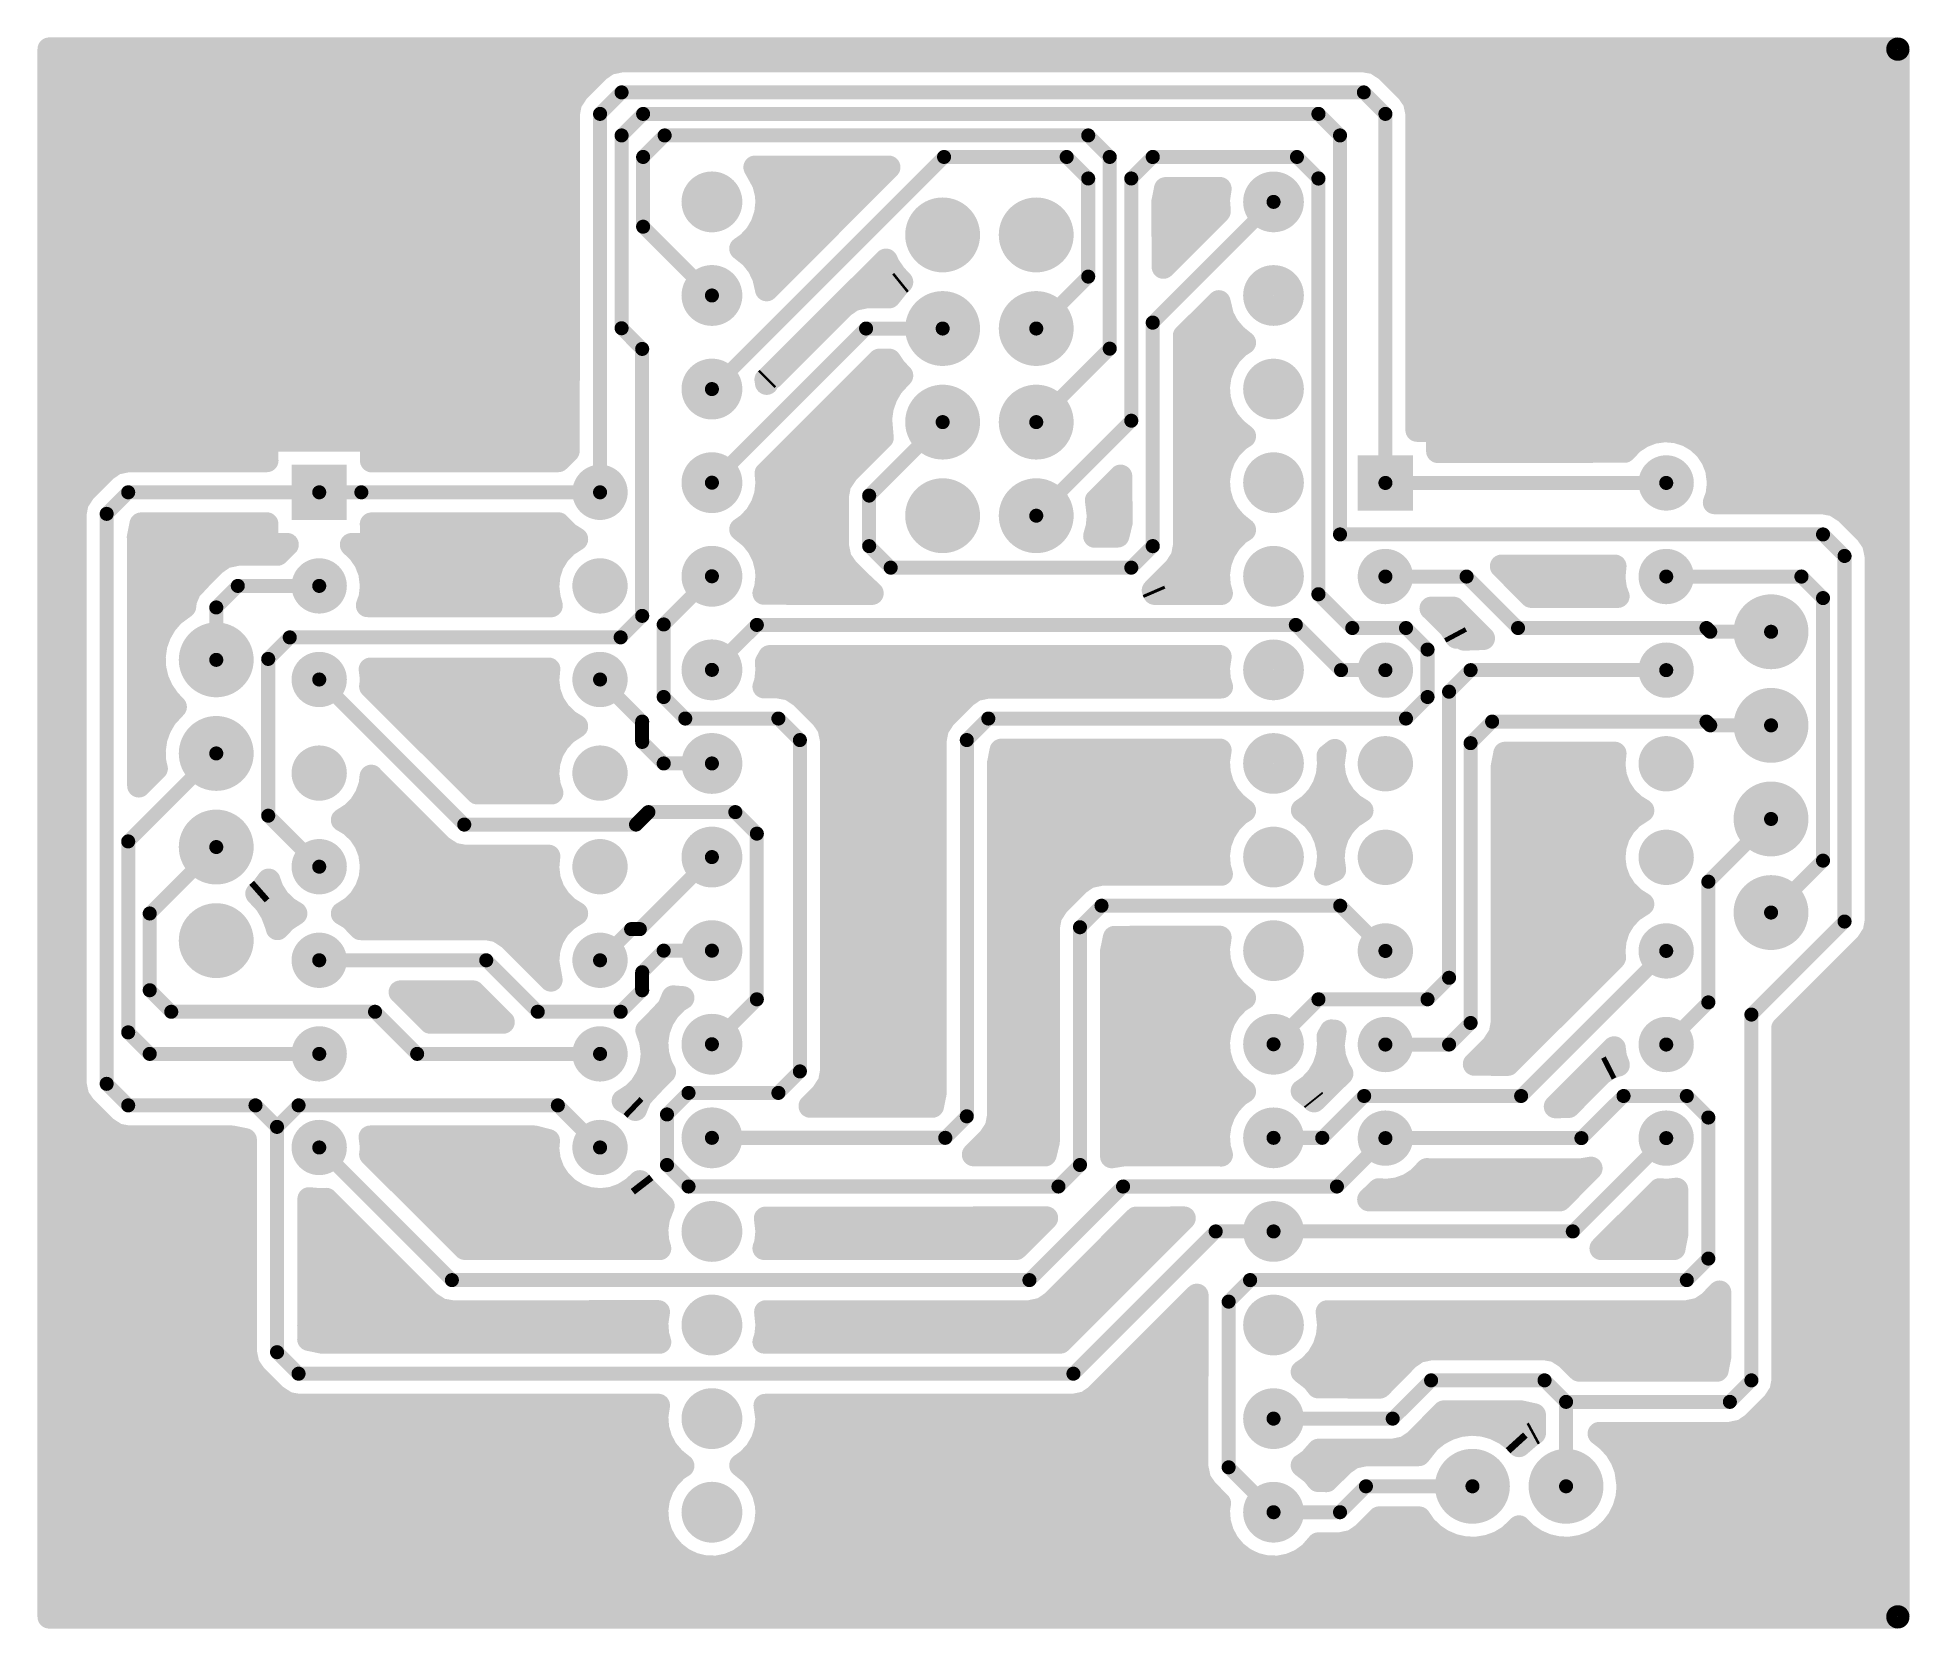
# Model space of a CAD drawing. Extents: x 0 to 2, y 0.1 to 1.8.
import ezdxf

# ---------------------------------------------------------------- set-up
doc = ezdxf.new("R2010")
doc.units = 0
doc.layers.add('Top', color=5, linetype='CONTINUOUS')

msp = doc.modelspace()

# ---------------------------------------------------------------- linework, layer by layer
at = {"layer": 'Top', "linetype": 'CONTINUOUS'}
for points, const_width in [([(1.975, 1.7875), (0.0125, 1.7875)], 0.025), ([(0.0125, 1.7875), (0.0125, 0.1125)], 0.025), ([(1.9875, 1.7875), (1.975, 1.7875)], 0.025), ([(1.9875, 0.1125), (1.9875, 1.7875)], 0.025), ([(0.6, 1.7653), (0.6102, 1.7723)], 0.025), ([(0.6102, 1.7723), (0.624, 1.7752)], 0.025), ([(0.624, 1.7752), (1.417, 1.7752)], 0.025), ([(1.417, 1.7752), (1.4292, 1.773)], 0.025), ([(1.4292, 1.773), (1.441, 1.7653)], 0.025), ([(0.015, 1.7626), (0.595, 1.7626)], 0.025), ([(0.577, 1.7423), (0.6, 1.7653)], 0.025), ([(1.441, 1.7653), (1.464, 1.7423)], 0.025), ([(1.4461, 1.7626), (1.9852, 1.7626)], 0.025), ([(0.015, 1.7378), (0.5707, 1.7378)], 0.025), ([(0.567, 1.7183), (0.5693, 1.7305)], 0.025), ([(0.5693, 1.7305), (0.577, 1.7423)], 0.025), ([(0.601, 1.7183), (0.624, 1.7413)], 0.015), ([(0.624, 1.7413), (1.417, 1.7413)], 0.015), ([(1.417, 1.7413), (1.44, 1.7183)], 0.015), ([(1.464, 1.7423), (1.4711, 1.732)], 0.025), ([(1.4703, 1.7378), (1.9852, 1.7378)], 0.025), ([(1.4711, 1.732), (1.474, 1.7183)], 0.025), ([(0.015, 1.7129), (0.5645, 1.7129)], 0.025), ([(0.567, 1.4515), (0.567, 1.7183)], 0.025), ([(0.601, 1.314), (0.601, 1.7183)], 0.015), ([(0.647, 1.7183), (0.624, 1.6953)], 0.015), ([(1.3685, 1.7183), (0.647, 1.7183)], 0.015), ([(1.3915, 1.6953), (1.3685, 1.7183)], 0.015), ([(1.44, 1.7183), (1.44, 1.324)], 0.015), ([(1.474, 1.7183), (1.474, 1.3804)], 0.025), ([(1.4765, 1.7129), (1.9852, 1.7129)], 0.025), ([(0.015, 1.688), (0.5645, 1.688)], 0.025), ([(0.624, 1.6953), (0.624, 1.4893)], 0.015), ([(0.647, 1.6723), (0.67, 1.6953)], 0.015), ([(0.67, 1.6953), (1.1225, 1.6953)], 0.015), ([(1.1225, 1.6953), (1.1455, 1.6723)], 0.015), ([(1.3915, 1.269), (1.3915, 1.6953)], 0.015), ([(1.4765, 1.688), (1.9852, 1.688)], 0.025), ([(0.015, 1.6632), (0.5645, 1.6632)], 0.025), ([(0.647, 1.5978), (0.647, 1.6723)], 0.015), ([(0.9685, 1.6723), (0.7205, 1.4243)], 0.015), ([(0.9094, 1.6613), (0.7666, 1.6613)], 0.025), ([(0.7666, 1.6613), (0.7759, 1.6445)], 0.025), ([(0.7791, 1.5306), (0.9094, 1.6613)], 0.025), ([(1.0995, 1.6723), (0.9685, 1.6723)], 0.015), ([(1.1225, 1.6493), (1.0995, 1.6723)], 0.015), ([(1.1455, 1.6723), (1.1455, 1.4675)], 0.015), ([(1.1915, 1.6723), (1.1685, 1.6493)], 0.015), ([(1.3455, 1.6723), (1.1915, 1.6723)], 0.015), ([(1.3685, 1.6493), (1.3455, 1.6723)], 0.015), ([(1.4765, 1.6632), (1.9852, 1.6632)], 0.025), ([(0.015, 1.6383), (0.5645, 1.6383)], 0.025), ([(0.7759, 1.6445), (0.7789, 1.6324)], 0.025), ([(0.7789, 1.6324), (0.7795, 1.6243)], 0.025), ([(0.7804, 1.6383), (0.884, 1.6383)], 0.025), ([(1.1225, 1.5445), (1.1225, 1.6493)], 0.015), ([(1.1685, 1.6493), (1.1685, 1.3905)], 0.015), ([(1.2053, 1.6383), (1.2025, 1.6243)], 0.025), ([(1.2633, 1.6384), (1.2053, 1.6383)], 0.025), ([(1.2615, 1.6264), (1.2633, 1.6384)], 0.025), ([(1.3685, 1.2051), (1.3685, 1.6493)], 0.015), ([(1.4765, 1.6383), (1.9852, 1.6383)], 0.025), ([(0.015, 1.6134), (0.5645, 1.6134)], 0.025), ([(0.7782, 1.6118), (0.7743, 1.6)], 0.025), ([(0.7795, 1.6243), (0.7782, 1.6118)], 0.025), ([(0.7808, 1.6134), (0.859, 1.6134)], 0.025), ([(1.1915, 1.4953), (1.3205, 1.6243)], 0.015), ([(1.2025, 1.6243), (1.2028, 1.5546)], 0.025), ([(1.2028, 1.5546), (1.2622, 1.614)], 0.025), ([(1.205, 1.6134), (1.259, 1.6134)], 0.025), ([(1.2624, 1.6144), (1.2615, 1.6264)], 0.025), ([(1.4765, 1.6134), (1.9852, 1.6134)], 0.025), ([(0.015, 1.5885), (0.5645, 1.5885)], 0.025), ([(0.7205, 1.5243), (0.647, 1.5978)], 0.015), ([(0.768, 1.5892), (0.7595, 1.58)], 0.025), ([(0.7743, 1.6), (0.768, 1.5892)], 0.025), ([(0.7699, 1.5885), (0.8344, 1.5885)], 0.025), ([(1.205, 1.5885), (1.2344, 1.5885)], 0.025), ([(1.4765, 1.5885), (1.9852, 1.5885)], 0.025), ([(0.7595, 1.58), (0.7516, 1.5744)], 0.025), ([(0.7516, 1.5744), (0.7627, 1.5655)], 0.025), ([(0.015, 1.5637), (0.5645, 1.5637)], 0.025), ([(0.7627, 1.5655), (0.7704, 1.5557)], 0.025), ([(0.7668, 1.5637), (0.8094, 1.5637)], 0.025), ([(0.7704, 1.5557), (0.7759, 1.5445)], 0.025), ([(0.9066, 1.5619), (0.8334, 1.4891)], 0.025), ([(0.909, 1.5566), (0.9066, 1.5619)], 0.025), ([(0.916, 1.5463), (0.909, 1.5566)], 0.025), ([(1.4765, 1.5637), (1.9852, 1.5637)], 0.025), ([(0.015, 1.5388), (0.5645, 1.5388)], 0.025), ([(0.7759, 1.5445), (0.7791, 1.5306)], 0.025), ([(0.8855, 1.5388), (0.9204, 1.5388)], 0.025), ([(0.9099, 1.523), (0.921, 1.537)], 0.025), ([(0.9231, 1.5387), (0.916, 1.5463)], 0.025), ([(0.921, 1.537), (0.9231, 1.5387)], 0.025), ([(1.067, 1.489), (1.1225, 1.5445)], 0.015), ([(1.4765, 1.5388), (1.9852, 1.5388)], 0.025), ([(0.015, 1.5139), (0.5645, 1.5139)], 0.025), ([(0.7849, 1.4367), (0.8612, 1.513)], 0.025), ([(0.8612, 1.513), (0.8715, 1.5201)], 0.025), ([(0.8715, 1.5201), (0.8852, 1.523)], 0.025), ([(0.8852, 1.523), (0.9099, 1.523)], 0.025), ([(1.2622, 1.5175), (1.2255, 1.4812)], 0.025), ([(1.2659, 1.502), (1.2622, 1.5175)], 0.025), ([(1.4765, 1.5139), (1.9852, 1.5139)], 0.025), ([(0.015, 1.4891), (0.5645, 1.4891)], 0.025), ([(0.8334, 1.4891), (0.7804, 1.4361)], 0.025), ([(1.1915, 1.2565), (1.1915, 1.4953)], 0.015), ([(1.2359, 1.4891), (1.2707, 1.4891)], 0.025), ([(1.2718, 1.491), (1.2659, 1.502)], 0.025), ([(1.2799, 1.4815), (1.2718, 1.491)], 0.025), ([(1.4765, 1.4891), (1.9852, 1.4891)], 0.025), ([(0.624, 1.4893), (0.646, 1.4672)], 0.015), ([(0.7205, 1.3243), (0.8852, 1.489)], 0.015), ([(0.8852, 1.489), (0.967, 1.489)], 0.015), ([(1.2255, 1.4812), (1.2255, 1.2565)], 0.025), ([(1.2744, 1.461), (1.2831, 1.4699)], 0.025), ([(1.2893, 1.4739), (1.2799, 1.4815)], 0.025), ([(1.2831, 1.4699), (1.2893, 1.4739)], 0.025), ([(0.015, 1.4642), (0.5645, 1.4642)], 0.025), ([(0.5667, 1.3581), (0.567, 1.4515)], 0.025), ([(0.646, 1.4672), (0.646, 1.182)], 0.015), ([(0.8994, 1.455), (0.7786, 1.3343)], 0.025), ([(0.9101, 1.455), (0.8994, 1.455)], 0.025), ([(0.916, 1.4463), (0.9101, 1.455)], 0.025), ([(1.1455, 1.4675), (1.067, 1.389)], 0.015), ([(1.2281, 1.4642), (1.2746, 1.4642)], 0.025), ([(1.2633, 1.4388), (1.2677, 1.4505)], 0.025), ([(1.2677, 1.4505), (1.2744, 1.461)], 0.025), ([(1.4765, 1.4642), (1.9852, 1.4642)], 0.025), ([(0.015, 1.4393), (0.5645, 1.4393)], 0.025), ([(0.7785, 1.4342), (0.7849, 1.4367)], 0.025), ([(0.7804, 1.4361), (0.7785, 1.4342)], 0.025), ([(0.7785, 1.4343), (0.7791, 1.4306)], 0.025), ([(0.7791, 1.4306), (0.7804, 1.4361)], 0.025), ([(0.8863, 1.4393), (0.9204, 1.4393)], 0.025), ([(0.9066, 1.4167), (0.9128, 1.4275)], 0.025), ([(0.9128, 1.4275), (0.9231, 1.4387)], 0.025), ([(0.9231, 1.4387), (0.916, 1.4463)], 0.025), ([(1.2281, 1.4393), (1.261, 1.4393)], 0.025), ([(1.2615, 1.4264), (1.2633, 1.4388)], 0.025), ([(1.4765, 1.4393), (1.9852, 1.4393)], 0.025), ([(0.015, 1.4145), (0.5645, 1.4145)], 0.025), ([(0.8613, 1.4145), (0.9032, 1.4145)], 0.025), ([(0.9024, 1.405), (0.9066, 1.4167)], 0.025), ([(1.2281, 1.4145), (1.2598, 1.4145)], 0.025), ([(1.2624, 1.414), (1.2615, 1.4264)], 0.025), ([(1.2659, 1.402), (1.2624, 1.414)], 0.025), ([(1.4765, 1.4145), (1.9852, 1.4145)], 0.025), ([(0.015, 1.3896), (0.5645, 1.3896)], 0.025), ([(0.8363, 1.3896), (0.8981, 1.3896)], 0.025), ([(0.9006, 1.3926), (0.9024, 1.405)], 0.025), ([(0.9023, 1.3724), (0.9006, 1.3926)], 0.025), ([(1.2281, 1.3896), (1.2704, 1.3896)], 0.025), ([(1.2718, 1.391), (1.2659, 1.402)], 0.025), ([(1.2799, 1.3815), (1.2718, 1.391)], 0.025), ([(1.4765, 1.3896), (1.9852, 1.3896)], 0.025), ([(0.245, 1.348), (0.245, 1.37)], 0.025), ([(0.245, 1.37), (0.357, 1.37)], 0.025), ([(0.357, 1.37), (0.357, 1.3478)], 0.025), ([(0.8645, 1.3345), (0.9023, 1.3724)], 0.025), ([(0.967, 1.389), (0.8885, 1.3105)], 0.015), ([(1.1685, 1.3905), (1.067, 1.289)], 0.015), ([(1.2744, 1.361), (1.2831, 1.3699)], 0.025), ([(1.2893, 1.3739), (1.2799, 1.3815)], 0.025), ([(1.2831, 1.3699), (1.2893, 1.3739)], 0.025), ([(1.474, 1.3804), (1.496, 1.38)], 0.025), ([(1.496, 1.38), (1.496, 1.3578)], 0.025), ([(1.7041, 1.367), (1.7145, 1.3739)], 0.025), ([(1.7145, 1.3739), (1.7262, 1.3783)], 0.025), ([(1.7262, 1.3783), (1.7385, 1.38)], 0.025), ([(1.7385, 1.38), (1.7509, 1.3789)], 0.025), ([(1.7509, 1.3789), (1.7628, 1.3752)], 0.025), ([(1.7628, 1.3752), (1.7736, 1.3688)], 0.025), ([(1.7736, 1.3688), (1.7827, 1.3603)], 0.025), ([(0.015, 1.3647), (0.2426, 1.3647)], 0.025), ([(0.0832, 1.3451), (0.097, 1.348)], 0.025), ([(0.097, 1.348), (0.245, 1.348)], 0.025), ([(0.357, 1.3478), (0.4585, 1.348)], 0.025), ([(0.3593, 1.3647), (0.5645, 1.3647)], 0.025), ([(0.4585, 1.348), (0.5565, 1.348)], 0.025), ([(0.5565, 1.348), (0.5667, 1.3581)], 0.025), ([(0.8117, 1.3647), (0.8922, 1.3647)], 0.025), ([(1.2281, 1.3647), (1.275, 1.3647)], 0.025), ([(1.2633, 1.3388), (1.2677, 1.3505)], 0.025), ([(1.2677, 1.3505), (1.2744, 1.361)], 0.025), ([(1.496, 1.3578), (1.665, 1.358)], 0.025), ([(1.4984, 1.3647), (1.6989, 1.3647)], 0.025), ([(1.665, 1.358), (1.6955, 1.358)], 0.025), ([(1.6955, 1.358), (1.7041, 1.367)], 0.025), ([(1.7808, 1.3647), (1.9852, 1.3647)], 0.025), ([(1.7827, 1.3603), (1.7896, 1.35)], 0.025), ([(1.7896, 1.35), (1.7942, 1.3383)], 0.025), ([(0.015, 1.3399), (0.0723, 1.3399)], 0.025), ([(0.05, 1.315), (0.073, 1.338)], 0.025), ([(0.073, 1.338), (0.0832, 1.3451)], 0.025), ([(0.7786, 1.3343), (0.7795, 1.3243)], 0.025), ([(0.7867, 1.3399), (0.8672, 1.3399)], 0.025), ([(0.8568, 1.3227), (0.8645, 1.3345)], 0.025), ([(1.1572, 1.3311), (1.1315, 1.3054)], 0.025), ([(1.1575, 1.2815), (1.1572, 1.3311)], 0.025), ([(1.2281, 1.3399), (1.261, 1.3399)], 0.025), ([(1.2615, 1.3264), (1.2633, 1.3388)], 0.025), ([(1.7942, 1.3383), (1.796, 1.324)], 0.025), ([(1.7961, 1.3399), (1.9852, 1.3399)], 0.025), ([(0.015, 1.315), (0.0473, 1.315)], 0.025), ([(0.0423, 1.3032), (0.05, 1.315)], 0.025), ([(0.074, 1.291), (0.097, 1.314)], 0.015), ([(0.097, 1.314), (0.301, 1.314)], 0.015), ([(0.301, 1.314), (0.346, 1.314)], 0.015), ([(0.346, 1.314), (0.346, 1.314)], 0.015), ([(0.346, 1.314), (0.601, 1.314)], 0.015), ([(0.7782, 1.3118), (0.7743, 1.3)], 0.025), ([(0.7795, 1.3243), (0.7782, 1.3118)], 0.025), ([(0.7812, 1.315), (0.8524, 1.315)], 0.025), ([(0.8545, 1.3105), (0.8568, 1.3227)], 0.025), ([(0.8545, 1.2565), (0.8545, 1.3105)], 0.025), ([(1.1437, 1.315), (1.155, 1.315)], 0.025), ([(1.2281, 1.315), (1.2598, 1.315)], 0.025), ([(1.2624, 1.314), (1.2615, 1.3264)], 0.025), ([(1.2659, 1.302), (1.2624, 1.314)], 0.025), ([(1.44, 1.324), (1.74, 1.324)], 0.015), ([(1.7946, 1.3116), (1.7917, 1.3031)], 0.025), ([(1.796, 1.324), (1.7946, 1.3116)], 0.025), ([(1.7976, 1.315), (1.9852, 1.315)], 0.025), ([(0.015, 1.2901), (0.0375, 1.2901)], 0.025), ([(0.04, 1.291), (0.0423, 1.3032)], 0.025), ([(0.04, 0.682), (0.04, 1.291)], 0.025), ([(0.768, 1.2892), (0.7595, 1.28)], 0.025), ([(0.7743, 1.3), (0.768, 1.2892)], 0.025), ([(0.7711, 1.2901), (0.852, 1.2901)], 0.025), ([(0.8885, 1.3105), (0.8885, 1.2565)], 0.015), ([(1.1315, 1.3054), (1.1335, 1.289)], 0.025), ([(1.1335, 1.289), (1.1323, 1.2766)], 0.025), ([(1.1359, 1.2901), (1.1551, 1.2901)], 0.025), ([(1.2281, 1.2901), (1.27, 1.2901)], 0.025), ([(1.2718, 1.291), (1.2659, 1.302)], 0.025), ([(1.2799, 1.2815), (1.2718, 1.291)], 0.025), ([(1.7917, 1.3031), (1.9075, 1.303)], 0.025), ([(1.9075, 1.303), (1.9197, 1.3007)], 0.025), ([(1.9197, 1.3007), (1.9315, 1.2931)], 0.025), ([(1.9315, 1.2931), (1.9545, 1.2701)], 0.025), ([(1.9371, 1.2901), (1.9852, 1.2901)], 0.025), ([(0.074, 0.682), (0.074, 1.291)], 0.015), ([(0.1108, 1.28), (0.108, 1.266)], 0.025), ([(0.245, 1.2802), (0.1108, 1.28)], 0.025), ([(0.245, 1.258), (0.245, 1.2802)], 0.025), ([(0.5566, 1.2801), (0.3569, 1.28)], 0.025), ([(0.357, 1.2798), (0.357, 1.258)], 0.025), ([(0.5666, 1.2698), (0.5566, 1.2801)], 0.025), ([(0.5759, 1.264), (0.5666, 1.2698)], 0.025), ([(0.7595, 1.28), (0.7516, 1.2744)], 0.025), ([(0.7516, 1.2744), (0.7627, 1.2655)], 0.025), ([(1.1323, 1.2766), (1.1296, 1.2672)], 0.025), ([(1.1296, 1.2672), (1.1541, 1.2675)], 0.025), ([(1.1541, 1.2675), (1.1575, 1.2815)], 0.025), ([(1.2744, 1.261), (1.2831, 1.2699)], 0.025), ([(1.2893, 1.2739), (1.2799, 1.2815)], 0.025), ([(1.2831, 1.2699), (1.2893, 1.2739)], 0.025), ([(1.9545, 1.2701), (1.9616, 1.2598)], 0.025), ([(0.015, 1.2653), (0.0375, 1.2653)], 0.025), ([(0.108, 1.266), (0.1083, 1.0004)], 0.025), ([(0.1105, 1.2653), (0.2426, 1.2653)], 0.025), ([(0.2002, 1.2451), (0.214, 1.248)], 0.025), ([(0.214, 1.248), (0.2565, 1.248)], 0.025), ([(0.266, 1.258), (0.245, 1.258)], 0.025), ([(0.2565, 1.248), (0.2667, 1.2581)], 0.025), ([(0.357, 1.258), (0.3355, 1.258)], 0.025), ([(0.3355, 1.258), (0.3437, 1.2503)], 0.025), ([(0.3437, 1.2503), (0.3506, 1.24)], 0.025), ([(0.3593, 1.2653), (0.5707, 1.2653)], 0.025), ([(0.55, 1.2373), (0.5565, 1.248)], 0.025), ([(0.5565, 1.248), (0.5651, 1.257)], 0.025), ([(0.5651, 1.257), (0.5759, 1.264)], 0.025), ([(0.7627, 1.2655), (0.7704, 1.2557)], 0.025), ([(0.7656, 1.2653), (0.852, 1.2653)], 0.025), ([(0.7704, 1.2557), (0.7759, 1.2445)], 0.025), ([(0.8574, 1.2427), (0.8545, 1.2565)], 0.025), ([(0.8885, 1.2565), (0.9115, 1.2335)], 0.015), ([(1.1685, 1.2335), (1.1915, 1.2565)], 0.015), ([(1.2255, 1.2565), (1.2232, 1.2443)], 0.025), ([(1.2281, 1.2653), (1.2754, 1.2653)], 0.025), ([(1.2633, 1.2388), (1.2677, 1.2505)], 0.025), ([(1.2677, 1.2505), (1.2744, 1.261)], 0.025), ([(1.9075, 1.269), (1.3915, 1.269)], 0.015), ([(1.9305, 1.246), (1.9075, 1.269)], 0.015), ([(1.9609, 1.2653), (1.9852, 1.2653)], 0.025), ([(1.9616, 1.2598), (1.9645, 1.246)], 0.025), ([(0.015, 1.2404), (0.0375, 1.2404)], 0.025), ([(0.1105, 1.2404), (0.1903, 1.2404)], 0.025), ([(0.1758, 1.2239), (0.19, 1.238)], 0.025), ([(0.19, 1.238), (0.2002, 1.2451)], 0.025), ([(0.3506, 1.24), (0.3552, 1.2283)], 0.025), ([(0.3531, 1.2404), (0.5493, 1.2404)], 0.025), ([(0.3552, 1.2283), (0.357, 1.214)], 0.025), ([(0.5462, 1.2254), (0.55, 1.2373)], 0.025), ([(0.7759, 1.2445), (0.7789, 1.2324)], 0.025), ([(0.7789, 1.2324), (0.7795, 1.2243)], 0.025), ([(0.7796, 1.2404), (0.8559, 1.2404)], 0.025), ([(0.8645, 1.2325), (0.8574, 1.2427)], 0.025), ([(0.8786, 1.2183), (0.8645, 1.2325)], 0.025), ([(0.9115, 1.2335), (1.1685, 1.2335)], 0.015), ([(1.2155, 1.2325), (1.1922, 1.2092)], 0.025), ([(1.2232, 1.2443), (1.2155, 1.2325)], 0.025), ([(1.2238, 1.2404), (1.2614, 1.2404)], 0.025), ([(1.2615, 1.2264), (1.2633, 1.2388)], 0.025), ([(1.6851, 1.235), (1.5641, 1.235)], 0.025), ([(1.5641, 1.235), (1.5959, 1.203)], 0.025), ([(1.684, 1.223), (1.6851, 1.235)], 0.025), ([(1.9305, 0.8554), (1.9305, 1.246)], 0.015), ([(1.9645, 1.246), (1.9645, 0.8554)], 0.025), ([(1.9671, 1.2404), (1.9852, 1.2404)], 0.025), ([(0.015, 1.2155), (0.0375, 1.2155)], 0.025), ([(0.1105, 1.2155), (0.1649, 1.2155)], 0.025), ([(0.1578, 1.1983), (0.1627, 1.2098)], 0.025), ([(0.1627, 1.2098), (0.1758, 1.2239)], 0.025), ([(0.214, 1.214), (0.191, 1.191)], 0.015), ([(0.301, 1.214), (0.214, 1.214)], 0.015), ([(0.357, 1.214), (0.3556, 1.2016)], 0.025), ([(0.3593, 1.2155), (0.5426, 1.2155)], 0.025), ([(0.545, 1.213), (0.5462, 1.2254)], 0.025), ([(0.5466, 1.2006), (0.545, 1.213)], 0.025), ([(0.669, 1.1728), (0.7205, 1.2243)], 0.015), ([(0.7782, 1.2118), (0.7763, 1.2063)], 0.025), ([(0.7795, 1.2243), (0.7782, 1.2118)], 0.025), ([(0.7812, 1.2155), (0.8789, 1.2155)], 0.025), ([(0.8915, 1.2062), (0.8786, 1.2183)], 0.025), ([(1.1922, 1.2092), (1.1935, 1.2062)], 0.025), ([(1.2011, 1.2155), (1.2598, 1.2155)], 0.025), ([(1.2624, 1.214), (1.2615, 1.2264)], 0.025), ([(1.2647, 1.2061), (1.2624, 1.214)], 0.025), ([(1.44, 1.224), (1.5268, 1.224)], 0.015), ([(1.5268, 1.224), (1.5818, 1.169)], 0.015), ([(1.5859, 1.2155), (1.6821, 1.2155)], 0.025), ([(1.6856, 1.2106), (1.684, 1.223)], 0.025), ([(1.6884, 1.203), (1.6856, 1.2106)], 0.025), ([(1.74, 1.224), (1.8845, 1.224)], 0.015), ([(1.8845, 1.224), (1.9075, 1.201)], 0.015), ([(1.9671, 1.2155), (1.9852, 1.2155)], 0.025), ([(0.015, 1.1906), (0.0375, 1.1906)], 0.025), ([(0.1105, 1.1906), (0.152, 1.1906)], 0.025), ([(0.145, 1.183), (0.1572, 1.192)], 0.025), ([(0.1572, 1.192), (0.1578, 1.1983)], 0.025), ([(0.3556, 1.2016), (0.3527, 1.1931)], 0.025), ([(0.3527, 1.1931), (0.5488, 1.193)], 0.025), ([(0.5488, 1.193), (0.5466, 1.2006)], 0.025), ([(0.7763, 1.2063), (0.8915, 1.2062)], 0.025), ([(1.1935, 1.2062), (1.2642, 1.2062)], 0.025), ([(1.4046, 1.169), (1.3685, 1.2051)], 0.015), ([(1.5127, 1.19), (1.4889, 1.19)], 0.025), ([(1.4891, 1.19), (1.5091, 1.1701)], 0.025), ([(1.5447, 1.158), (1.5127, 1.19)], 0.025), ([(1.5959, 1.203), (1.6884, 1.203)], 0.025), ([(1.9075, 1.201), (1.9075, 0.9205)], 0.015), ([(1.9671, 1.1906), (1.9852, 1.1906)], 0.025), ([(0.1306, 1.1627), (0.1368, 1.1735)], 0.025), ([(0.1368, 1.1735), (0.145, 1.183)], 0.025), ([(0.191, 1.191), (0.191, 1.135)], 0.015), ([(0.646, 1.182), (0.623, 1.159)], 0.015), ([(0.669, 1.0953), (0.669, 1.1728)], 0.015), ([(1.5091, 1.1701), (1.5162, 1.1594)], 0.025), ([(0.015, 1.1658), (0.0375, 1.1658)], 0.025), ([(0.1105, 1.1658), (0.1297, 1.1658)], 0.025), ([(0.1246, 1.1386), (0.1264, 1.151)], 0.025), ([(0.1264, 1.151), (0.1306, 1.1627)], 0.025), ([(0.2695, 1.159), (0.2465, 1.136)], 0.015), ([(0.623, 1.159), (0.2695, 1.159)], 0.015), ([(0.7685, 1.1723), (0.7205, 1.1243)], 0.015), ([(1.3444, 1.1723), (0.7685, 1.1723)], 0.015), ([(1.3926, 1.124), (1.3444, 1.1723)], 0.015), ([(1.462, 1.169), (1.4046, 1.169)], 0.015), ([(1.485, 1.146), (1.462, 1.169)], 0.015), ([(1.5162, 1.1594), (1.5138, 1.1639)], 0.025), ([(1.5138, 1.1639), (1.5243, 1.1573)], 0.025), ([(1.5152, 1.1658), (1.5346, 1.1658)], 0.025), ([(1.5243, 1.1573), (1.5447, 1.158)], 0.025), ([(1.5818, 1.169), (1.783, 1.169)], 0.015), ([(1.783, 1.169), (1.787, 1.165)], 0.015), ([(1.787, 1.165), (1.852, 1.165)], 0.015), ([(1.9671, 1.1658), (1.9852, 1.1658)], 0.025), ([(0.015, 1.1409), (0.0375, 1.1409)], 0.025), ([(0.1105, 1.1409), (0.1222, 1.1409)], 0.025), ([(0.1251, 1.1261), (0.1246, 1.1386)], 0.025), ([(0.2465, 1.136), (0.2465, 0.9685)], 0.015), ([(0.7823, 1.1383), (0.7789, 1.1324)], 0.025), ([(0.7789, 1.1324), (0.7795, 1.1243)], 0.025), ([(1.2633, 1.1384), (0.7823, 1.1383)], 0.025), ([(1.2615, 1.1264), (1.2633, 1.1384)], 0.025), ([(1.485, 1.0953), (1.485, 1.146)], 0.015), ([(1.9671, 1.1409), (1.9852, 1.1409)], 0.025), ([(0.015, 1.116), (0.0375, 1.116)], 0.025), ([(0.1105, 1.116), (0.1246, 1.116)], 0.025), ([(0.1279, 1.114), (0.1251, 1.1261)], 0.025), ([(0.133, 1.1026), (0.1279, 1.114)], 0.025), ([(0.301, 1.114), (0.456, 0.959)], 0.015), ([(0.3557, 1.1249), (0.357, 1.114)], 0.025), ([(0.5461, 1.125), (0.3562, 1.125)], 0.025), ([(0.357, 1.114), (0.3562, 1.1066)], 0.025), ([(0.3593, 1.116), (0.5426, 1.116)], 0.025), ([(0.545, 1.113), (0.5461, 1.125)], 0.025), ([(0.5466, 1.1006), (0.545, 1.113)], 0.025), ([(0.601, 1.114), (0.646, 1.069)], 0.015), ([(0.7782, 1.1118), (0.7763, 1.1063)], 0.025), ([(0.7795, 1.1243), (0.7782, 1.1118)], 0.025), ([(0.7812, 1.116), (1.2594, 1.116)], 0.025), ([(1.2624, 1.114), (1.2615, 1.1264)], 0.025), ([(1.2647, 1.1062), (1.2624, 1.114)], 0.025), ([(1.44, 1.124), (1.3926, 1.124)], 0.015), ([(1.531, 1.124), (1.508, 1.101)], 0.015), ([(1.74, 1.124), (1.531, 1.124)], 0.015), ([(1.9671, 1.116), (1.9852, 1.116)], 0.025), ([(0.015, 1.0912), (0.0375, 1.0912)], 0.025), ([(0.1105, 1.0912), (0.1383, 1.0912)], 0.025), ([(0.14, 1.0923), (0.133, 1.1026)], 0.025), ([(0.1471, 1.0847), (0.14, 1.0923)], 0.025), ([(0.3562, 1.1066), (0.47, 0.993)], 0.025), ([(0.3746, 1.0912), (0.5473, 1.0912)], 0.025), ([(0.5509, 1.0889), (0.5466, 1.1006)], 0.025), ([(0.5577, 1.0785), (0.5509, 1.0889)], 0.025), ([(0.692, 1.0723), (0.669, 1.0953)], 0.015), ([(0.7763, 1.1063), (0.7915, 1.1062)], 0.025), ([(0.7915, 1.1062), (0.8037, 1.104)], 0.025), ([(0.8037, 1.104), (0.8155, 1.0963)], 0.025), ([(0.8155, 1.0963), (0.8385, 1.0733)], 0.025), ([(0.823, 1.0912), (0.9844, 1.0912)], 0.025), ([(0.9688, 1.0733), (0.9918, 1.0963)], 0.025), ([(0.9918, 1.0963), (1.0021, 1.1033)], 0.025), ([(1.0021, 1.1033), (1.0159, 1.1062)], 0.025), ([(1.0159, 1.1062), (1.2647, 1.1062)], 0.025), ([(1.462, 1.0723), (1.485, 1.0953)], 0.015), ([(1.508, 1.101), (1.508, 0.7953)], 0.015), ([(1.9671, 1.0912), (1.9852, 1.0912)], 0.025), ([(0.1306, 1.0627), (0.1368, 1.0735)], 0.025), ([(0.1368, 1.0735), (0.1471, 1.0847)], 0.025), ([(0.5666, 1.0698), (0.5577, 1.0785)], 0.025), ([(0.5759, 1.064), (0.5666, 1.0698)], 0.025), ([(0.8385, 1.0733), (0.8456, 1.063)], 0.025), ([(0.9612, 1.0615), (0.9688, 1.0733)], 0.025), ([(0.015, 1.0663), (0.0375, 1.0663)], 0.025), ([(0.1105, 1.0663), (0.1297, 1.0663)], 0.025), ([(0.1246, 1.0386), (0.1264, 1.051)], 0.025), ([(0.1264, 1.051), (0.1306, 1.0627)], 0.025), ([(0.3992, 1.0663), (0.5692, 1.0663)], 0.025), ([(0.55, 1.0373), (0.5565, 1.048)], 0.025), ([(0.5565, 1.048), (0.5651, 1.057)], 0.025), ([(0.5651, 1.057), (0.5759, 1.064)], 0.025), ([(0.646, 1.069), (0.646, 1.0473)], 0.015), ([(0.7915, 1.0723), (0.692, 1.0723)], 0.015), ([(0.8145, 1.0493), (0.7915, 1.0723)], 0.015), ([(0.8456, 1.063), (0.8485, 1.0493)], 0.025), ([(0.8464, 1.0663), (0.961, 1.0663)], 0.025), ([(0.8485, 1.0493), (0.8485, 0.6953)], 0.025), ([(0.9589, 1.0493), (0.9612, 1.0615)], 0.025), ([(0.9589, 0.6723), (0.9589, 1.0493)], 0.025), ([(0.9929, 1.0493), (1.0159, 1.0723)], 0.015), ([(1.0159, 1.0723), (1.462, 1.0723)], 0.015), ([(1.531, 1.046), (1.554, 1.069)], 0.015), ([(1.554, 1.069), (1.783, 1.069)], 0.015), ([(1.783, 1.069), (1.787, 1.065)], 0.015), ([(1.787, 1.065), (1.852, 1.065)], 0.015), ([(1.9671, 1.0663), (1.9852, 1.0663)], 0.025), ([(0.015, 1.0414), (0.0375, 1.0414)], 0.025), ([(0.097, 0.941), (0.191, 1.035)], 0.015), ([(0.1105, 1.0414), (0.1222, 1.0414)], 0.025), ([(0.1251, 1.0261), (0.1246, 1.0386)], 0.025), ([(0.4242, 1.0414), (0.5496, 1.0414)], 0.025), ([(0.5462, 1.0254), (0.55, 1.0373)], 0.025), ([(0.646, 1.0473), (0.669, 1.0243)], 0.015), ([(0.8145, 0.6953), (0.8145, 1.0493)], 0.015), ([(0.8511, 1.0414), (0.9563, 1.0414)], 0.025), ([(0.9929, 0.6473), (0.9929, 1.0493)], 0.015), ([(1.0296, 1.0383), (1.0269, 1.0243)], 0.025), ([(1.2633, 1.0384), (1.0296, 1.0383)], 0.025), ([(1.2615, 1.0264), (1.2633, 1.0384)], 0.025), ([(1.386, 1.038), (1.3789, 1.0324)], 0.025), ([(1.3789, 1.0324), (1.3795, 1.0243)], 0.025), ([(1.384, 1.023), (1.386, 1.038)], 0.025), ([(1.531, 0.747), (1.531, 1.046)], 0.015), ([(1.5678, 1.035), (1.565, 1.021)], 0.025), ([(1.6851, 1.035), (1.5678, 1.035)], 0.025), ([(1.684, 1.023), (1.6851, 1.035)], 0.025), ([(1.9671, 1.0414), (1.9852, 1.0414)], 0.025), ([(0.015, 1.0166), (0.0375, 1.0166)], 0.025), ([(0.1083, 1.0004), (0.1268, 1.0189)], 0.025), ([(0.1105, 1.0166), (0.1222, 1.0166)], 0.025), ([(0.1268, 1.0189), (0.1251, 1.0261)], 0.025), ([(0.3566, 1.0105), (0.3556, 1.0016)], 0.025), ([(0.4319, 0.935), (0.3571, 1.0098)], 0.025), ([(0.4492, 1.0166), (0.5426, 1.0166)], 0.025), ([(0.545, 1.013), (0.5462, 1.0254)], 0.025), ([(0.5466, 1.0006), (0.545, 1.013)], 0.025), ([(0.669, 1.0243), (0.7205, 1.0243)], 0.015), ([(0.8511, 1.0166), (0.9563, 1.0166)], 0.025), ([(1.0269, 1.0243), (1.0269, 0.6473)], 0.025), ([(1.0293, 1.0166), (1.2594, 1.0166)], 0.025), ([(1.2624, 1.014), (1.2615, 1.0264)], 0.025), ([(1.2659, 1.002), (1.2624, 1.014)], 0.025), ([(1.3782, 1.0118), (1.3743, 1)], 0.025), ([(1.3795, 1.0243), (1.3782, 1.0118)], 0.025), ([(1.3856, 1.0106), (1.384, 1.023)], 0.025), ([(1.3899, 0.9989), (1.3856, 1.0106)], 0.025), ([(1.565, 1.021), (1.565, 0.747)], 0.025), ([(1.5675, 1.0166), (1.6821, 1.0166)], 0.025), ([(1.6856, 1.0106), (1.684, 1.023)], 0.025), ([(1.6899, 0.9989), (1.6856, 1.0106)], 0.025), ([(1.9671, 1.0166), (1.9852, 1.0166)], 0.025), ([(0.015, 0.9917), (0.0375, 0.9917)], 0.025), ([(0.3515, 0.9898), (0.3449, 0.9792)], 0.025), ([(0.3556, 1.0016), (0.3515, 0.9898)], 0.025), ([(0.355, 0.9917), (0.3727, 0.9917)], 0.025), ([(0.47, 0.993), (0.5493, 0.993)], 0.025), ([(0.5493, 0.993), (0.5466, 1.0006)], 0.025), ([(0.8511, 0.9917), (0.9563, 0.9917)], 0.025), ([(1.0293, 0.9917), (1.2688, 0.9917)], 0.025), ([(1.2718, 0.991), (1.2659, 1.002)], 0.025), ([(1.2799, 0.9815), (1.2718, 0.991)], 0.025), ([(1.368, 0.9892), (1.3595, 0.98)], 0.025), ([(1.3743, 1), (1.368, 0.9892)], 0.025), ([(1.3722, 0.9917), (1.3918, 0.9917)], 0.025), ([(1.3967, 0.9885), (1.3899, 0.9989)], 0.025), ([(1.4056, 0.9798), (1.3967, 0.9885)], 0.025), ([(1.5675, 0.9917), (1.6918, 0.9917)], 0.025), ([(1.6967, 0.9885), (1.6899, 0.9989)], 0.025), ([(1.7056, 0.9798), (1.6967, 0.9885)], 0.025), ([(1.9671, 0.9917), (1.9852, 0.9917)], 0.025), ([(0.3361, 0.9704), (0.326, 0.9639)], 0.025), ([(0.3449, 0.9792), (0.3361, 0.9704)], 0.025), ([(1.2744, 0.961), (1.2831, 0.9699)], 0.025), ([(1.2893, 0.9739), (1.2799, 0.9815)], 0.025), ([(1.2831, 0.9699), (1.2893, 0.9739)], 0.025), ([(1.3595, 0.98), (1.3516, 0.9744)], 0.025), ([(1.3516, 0.9744), (1.3627, 0.9655)], 0.025), ([(1.4041, 0.967), (1.4149, 0.974)], 0.025), ([(1.4149, 0.974), (1.4056, 0.9798)], 0.025), ([(1.7041, 0.967), (1.7149, 0.974)], 0.025), ([(1.7149, 0.974), (1.7056, 0.9798)], 0.025), ([(0.015, 0.9668), (0.0375, 0.9668)], 0.025), ([(0.2465, 0.9685), (0.301, 0.914)], 0.015), ([(0.326, 0.9639), (0.3346, 0.9588)], 0.025), ([(0.3336, 0.9668), (0.3977, 0.9668)], 0.025), ([(0.3346, 0.9588), (0.3437, 0.9503)], 0.025), ([(0.3437, 0.9503), (0.3506, 0.94)], 0.025), ([(0.456, 0.959), (0.6394, 0.959)], 0.015), ([(0.6394, 0.959), (0.6526, 0.9723)], 0.015), ([(0.6526, 0.9723), (0.7455, 0.9723)], 0.015), ([(0.7455, 0.9723), (0.7685, 0.9493)], 0.015), ([(0.8511, 0.9668), (0.9563, 0.9668)], 0.025), ([(1.0293, 0.9668), (1.277, 0.9668)], 0.025), ([(1.2633, 0.9388), (1.2677, 0.9505)], 0.025), ([(1.2677, 0.9505), (1.2744, 0.961)], 0.025), ([(1.3627, 0.9655), (1.3704, 0.9557)], 0.025), ([(1.3636, 0.9668), (1.4016, 0.9668)], 0.025), ([(1.3704, 0.9557), (1.3759, 0.9445)], 0.025), ([(1.389, 0.9473), (1.3955, 0.958)], 0.025), ([(1.3955, 0.958), (1.4041, 0.967)], 0.025), ([(1.5675, 0.9668), (1.7016, 0.9668)], 0.025), ([(1.689, 0.9473), (1.6955, 0.958)], 0.025), ([(1.6955, 0.958), (1.7041, 0.967)], 0.025), ([(1.852, 0.965), (1.785, 0.898)], 0.015), ([(1.9671, 0.9668), (1.9852, 0.9668)], 0.025), ([(0.015, 0.942), (0.0375, 0.942)], 0.025), ([(0.097, 0.737), (0.097, 0.941)], 0.015), ([(0.191, 0.935), (0.12, 0.864)], 0.015), ([(0.3506, 0.94), (0.3552, 0.9283)], 0.025), ([(0.3519, 0.942), (0.4223, 0.942)], 0.025), ([(0.3552, 0.9283), (0.357, 0.914)], 0.025), ([(0.4438, 0.9273), (0.4319, 0.935)], 0.025), ([(0.7685, 0.9493), (0.7685, 0.7723)], 0.015), ([(0.8511, 0.942), (0.9563, 0.942)], 0.025), ([(1.0293, 0.942), (1.2618, 0.942)], 0.025), ([(1.2615, 0.9264), (1.2633, 0.9388)], 0.025), ([(1.3759, 0.9445), (1.3789, 0.9324)], 0.025), ([(1.3789, 0.9324), (1.3795, 0.9243)], 0.025), ([(1.384, 0.923), (1.3852, 0.9354)], 0.025), ([(1.3852, 0.9354), (1.389, 0.9473)], 0.025), ([(1.5675, 0.942), (1.6844, 0.942)], 0.025), ([(1.684, 0.923), (1.6852, 0.9354)], 0.025), ([(1.6852, 0.9354), (1.689, 0.9473)], 0.025), ([(1.9671, 0.942), (1.9852, 0.942)], 0.025), ([(0.015, 0.9171), (0.0375, 0.9171)], 0.025), ([(0.357, 0.914), (0.3556, 0.9016)], 0.025), ([(0.3593, 0.9171), (0.5426, 0.9171)], 0.025), ([(0.456, 0.925), (0.4438, 0.9273)], 0.025), ([(0.5461, 0.925), (0.456, 0.925)], 0.025), ([(0.545, 0.913), (0.5461, 0.925)], 0.025), ([(0.5466, 0.9006), (0.545, 0.913)], 0.025), ([(0.7205, 0.9243), (0.6435, 0.8473)], 0.015), ([(0.8511, 0.9171), (0.9563, 0.9171)], 0.025), ([(1.0293, 0.9171), (1.2594, 0.9171)], 0.025), ([(1.2624, 0.914), (1.2615, 0.9264)], 0.025), ([(1.2647, 0.9061), (1.2624, 0.914)], 0.025), ([(1.3782, 0.9118), (1.3763, 0.9063)], 0.025), ([(1.3763, 0.9063), (1.3856, 0.9106)], 0.025), ([(1.3795, 0.9243), (1.3782, 0.9118)], 0.025), ([(1.3856, 0.9106), (1.384, 0.923)], 0.025), ([(1.5675, 0.9171), (1.6821, 0.9171)], 0.025), ([(1.6856, 0.9106), (1.684, 0.923)], 0.025), ([(1.6899, 0.8989), (1.6856, 0.9106)], 0.025), ([(1.9075, 0.9205), (1.852, 0.865)], 0.015), ([(1.9671, 0.9171), (1.9852, 0.9171)], 0.025), ([(0.015, 0.8922), (0.0375, 0.8922)], 0.025), ([(0.2396, 0.8896), (0.2346, 0.8852)], 0.025), ([(0.247, 0.8995), (0.2396, 0.8896)], 0.025), ([(0.2509, 0.8889), (0.247, 0.8995)], 0.025), ([(0.2577, 0.8785), (0.2509, 0.8889)], 0.025), ([(0.3515, 0.8898), (0.3449, 0.8792)], 0.025), ([(0.3556, 0.9016), (0.3515, 0.8898)], 0.025), ([(0.355, 0.8922), (0.5469, 0.8922)], 0.025), ([(0.5509, 0.8889), (0.5466, 0.9006)], 0.025), ([(0.5577, 0.8785), (0.5509, 0.8889)], 0.025), ([(0.8511, 0.8922), (0.9563, 0.8922)], 0.025), ([(1.0293, 0.8922), (1.1063, 0.8922)], 0.025), ([(1.0897, 0.8733), (1.1127, 0.8963)], 0.025), ([(1.1127, 0.8963), (1.123, 0.9033)], 0.025), ([(1.123, 0.9033), (1.1368, 0.9062)], 0.025), ([(1.1368, 0.9062), (1.2645, 0.9062)], 0.025), ([(1.5675, 0.8922), (1.6914, 0.8922)], 0.025), ([(1.6967, 0.8885), (1.6899, 0.8989)], 0.025), ([(1.7056, 0.8798), (1.6967, 0.8885)], 0.025), ([(1.785, 0.898), (1.785, 0.769)], 0.015), ([(1.9671, 0.8922), (1.9852, 0.8922)], 0.025), ([(0.2346, 0.8852), (0.2442, 0.8749)], 0.025), ([(0.2442, 0.8749), (0.2507, 0.8642)], 0.025), ([(0.2666, 0.8698), (0.2577, 0.8785)], 0.025), ([(0.2756, 0.8643), (0.2666, 0.8698)], 0.025), ([(0.3361, 0.8704), (0.326, 0.8639)], 0.025), ([(0.3449, 0.8792), (0.3361, 0.8704)], 0.025), ([(0.5666, 0.8698), (0.5577, 0.8785)], 0.025), ([(0.5759, 0.864), (0.5666, 0.8698)], 0.025), ([(1.0821, 0.8615), (1.0897, 0.8733)], 0.025), ([(1.7041, 0.867), (1.7149, 0.874)], 0.025), ([(1.7149, 0.874), (1.7056, 0.8798)], 0.025), ([(0.015, 0.8674), (0.0375, 0.8674)], 0.025), ([(0.12, 0.864), (0.12, 0.782)], 0.015), ([(0.2507, 0.8642), (0.2551, 0.8526)], 0.025), ([(0.2515, 0.8674), (0.2676, 0.8674)], 0.025), ([(0.2551, 0.8526), (0.2565, 0.848)], 0.025), ([(0.2565, 0.848), (0.2651, 0.857)], 0.025), ([(0.2651, 0.857), (0.2759, 0.864)], 0.025), ([(0.326, 0.8639), (0.3346, 0.8588)], 0.025), ([(0.3343, 0.8674), (0.5676, 0.8674)], 0.025), ([(0.3346, 0.8588), (0.3452, 0.848)], 0.025), ([(0.3452, 0.848), (0.4795, 0.848)], 0.025), ([(0.4795, 0.848), (0.4917, 0.8457)], 0.025), ([(0.55, 0.8373), (0.5565, 0.848)], 0.025), ([(0.5565, 0.848), (0.5651, 0.857)], 0.025), ([(0.5651, 0.857), (0.5759, 0.864)], 0.025), ([(0.8511, 0.8674), (0.9563, 0.8674)], 0.025), ([(1.0293, 0.8674), (1.0825, 0.8674)], 0.025), ([(1.0798, 0.8493), (1.0821, 0.8615)], 0.025), ([(1.0798, 0.6203), (1.0798, 0.8493)], 0.025), ([(1.1368, 0.8723), (1.1138, 0.8493)], 0.015), ([(1.3917, 0.8723), (1.1368, 0.8723)], 0.015), ([(1.44, 0.824), (1.3917, 0.8723)], 0.015), ([(1.5675, 0.8674), (1.702, 0.8674)], 0.025), ([(1.689, 0.8473), (1.6955, 0.858)], 0.025), ([(1.6955, 0.858), (1.7041, 0.867)], 0.025), ([(1.831, 0.756), (1.9305, 0.8554)], 0.015), ([(1.9645, 0.8554), (1.9622, 0.8432)], 0.025), ([(1.9671, 0.8674), (1.9852, 0.8674)], 0.025), ([(0.015, 0.8425), (0.0375, 0.8425)], 0.025), ([(0.4917, 0.8457), (0.5035, 0.838)], 0.025), ([(0.5004, 0.8425), (0.5504, 0.8425)], 0.025), ([(0.5035, 0.838), (0.5486, 0.793)], 0.025), ([(0.5462, 0.8254), (0.55, 0.8373)], 0.025), ([(0.6343, 0.8473), (0.601, 0.814)], 0.015), ([(0.6435, 0.8473), (0.6343, 0.8473)], 0.015), ([(0.8511, 0.8425), (0.9563, 0.8425)], 0.025), ([(1.0293, 0.8425), (1.0774, 0.8425)], 0.025), ([(1.1138, 0.8493), (1.1138, 0.5953)], 0.015), ([(1.1507, 0.8383), (1.1478, 0.8243)], 0.025), ([(1.2633, 0.8384), (1.1507, 0.8383)], 0.025), ([(1.2615, 0.8264), (1.2633, 0.8384)], 0.025), ([(1.5675, 0.8425), (1.6848, 0.8425)], 0.025), ([(1.684, 0.823), (1.6852, 0.8354)], 0.025), ([(1.6852, 0.8354), (1.689, 0.8473)], 0.025), ([(1.9545, 0.8314), (1.8648, 0.7416)], 0.025), ([(1.9622, 0.8432), (1.9545, 0.8314)], 0.025), ([(1.9644, 0.8425), (1.9852, 0.8425)], 0.025), ([(0.015, 0.8176), (0.0375, 0.8176)], 0.025), ([(0.4795, 0.814), (0.301, 0.814)], 0.015), ([(0.5345, 0.759), (0.4795, 0.814)], 0.015), ([(0.5265, 0.8176), (0.5426, 0.8176)], 0.025), ([(0.545, 0.813), (0.5462, 0.8254)], 0.025), ([(0.5486, 0.793), (0.545, 0.813)], 0.025), ([(0.669, 0.8243), (0.646, 0.8013)], 0.015), ([(0.7205, 0.8243), (0.669, 0.8243)], 0.015), ([(0.8511, 0.8176), (0.9563, 0.8176)], 0.025), ([(1.0293, 0.8176), (1.0774, 0.8176)], 0.025), ([(1.1478, 0.8243), (1.1478, 0.6043)], 0.025), ([(1.1504, 0.8176), (1.2594, 0.8176)], 0.025), ([(1.2624, 0.814), (1.2615, 0.8264)], 0.025), ([(1.2659, 0.802), (1.2624, 0.814)], 0.025), ([(1.5675, 0.8176), (1.6817, 0.8176)], 0.025), ([(1.5709, 0.703), (1.6845, 0.8165)], 0.025), ([(1.74, 0.824), (1.585, 0.669)], 0.015), ([(1.6847, 0.8172), (1.684, 0.823)], 0.025), ([(1.9433, 0.8176), (1.9852, 0.8176)], 0.025), ([(0.015, 0.7927), (0.0375, 0.7927)], 0.025), ([(0.646, 0.8013), (0.646, 0.782)], 0.015), ([(0.8511, 0.7927), (0.9563, 0.7927)], 0.025), ([(1.0293, 0.7927), (1.0774, 0.7927)], 0.025), ([(1.1504, 0.7927), (1.268, 0.7927)], 0.025), ([(1.2718, 0.791), (1.2659, 0.802)], 0.025), ([(1.2799, 0.7815), (1.2718, 0.791)], 0.025), ([(1.508, 0.7953), (1.485, 0.7723)], 0.015), ([(1.5675, 0.7927), (1.6582, 0.7927)], 0.025), ([(1.9183, 0.7927), (1.9852, 0.7927)], 0.025), ([(0.015, 0.7679), (0.0375, 0.7679)], 0.025), ([(0.12, 0.782), (0.143, 0.759)], 0.015), ([(0.4654, 0.78), (0.3877, 0.78)], 0.025), ([(0.3877, 0.78), (0.4197, 0.748)], 0.025), ([(0.4023, 0.7679), (0.475, 0.7679)], 0.025), ([(0.4974, 0.748), (0.4654, 0.78)], 0.025), ([(0.646, 0.782), (0.623, 0.759)], 0.015), ([(0.6792, 0.7747), (0.6744, 0.7632)], 0.025), ([(0.6744, 0.761), (0.6831, 0.7699)], 0.025), ([(0.6893, 0.7739), (0.6792, 0.7747)], 0.025), ([(0.6831, 0.7699), (0.6893, 0.7739)], 0.025), ([(0.8511, 0.7679), (0.9563, 0.7679)], 0.025), ([(1.0293, 0.7679), (1.0774, 0.7679)], 0.025), ([(1.1504, 0.7679), (1.2782, 0.7679)], 0.025), ([(1.2744, 0.761), (1.2831, 0.7699)], 0.025), ([(1.2893, 0.7739), (1.2799, 0.7815)], 0.025), ([(1.2831, 0.7699), (1.2893, 0.7739)], 0.025), ([(1.5675, 0.7679), (1.6332, 0.7679)], 0.025), ([(1.8933, 0.7679), (1.9852, 0.7679)], 0.025), ([(0.143, 0.759), (0.3606, 0.759)], 0.015), ([(0.3606, 0.759), (0.4056, 0.714)], 0.015), ([(0.4197, 0.748), (0.4974, 0.748)], 0.025), ([(0.623, 0.759), (0.5345, 0.759)], 0.015), ([(0.6612, 0.7492), (0.6512, 0.7391)], 0.025), ([(0.6744, 0.7632), (0.6612, 0.7492)], 0.025), ([(0.6633, 0.7388), (0.6677, 0.7505)], 0.025), ([(0.6677, 0.7505), (0.6744, 0.761)], 0.025), ([(0.7685, 0.7723), (0.7205, 0.7243)], 0.015), ([(1.2633, 0.7388), (1.2677, 0.7505)], 0.025), ([(1.2677, 0.7505), (1.2744, 0.761)], 0.025), ([(1.3685, 0.7723), (1.3205, 0.7243)], 0.015), ([(1.485, 0.7723), (1.3685, 0.7723)], 0.015), ([(1.785, 0.769), (1.74, 0.724)], 0.015), ([(1.831, 0.3652), (1.831, 0.756)], 0.015), ([(0.015, 0.743), (0.0375, 0.743)], 0.025), ([(0.12, 0.714), (0.097, 0.737)], 0.015), ([(0.6512, 0.7391), (0.6552, 0.7283)], 0.025), ([(0.6552, 0.7283), (0.657, 0.714)], 0.025), ([(0.6615, 0.7264), (0.6633, 0.7388)], 0.025), ([(0.8511, 0.743), (0.9563, 0.743)], 0.025), ([(1.0293, 0.743), (1.0774, 0.743)], 0.025), ([(1.1504, 0.743), (1.2621, 0.743)], 0.025), ([(1.2615, 0.7264), (1.2633, 0.7388)], 0.025), ([(1.3823, 0.7383), (1.3789, 0.7324)], 0.025), ([(1.3789, 0.7324), (1.3795, 0.7243)], 0.025), ([(1.386, 0.738), (1.3823, 0.7383)], 0.025), ([(1.384, 0.723), (1.386, 0.738)], 0.025), ([(1.508, 0.724), (1.531, 0.747)], 0.015), ([(1.5627, 0.7348), (1.5551, 0.723)], 0.025), ([(1.565, 0.747), (1.5627, 0.7348)], 0.025), ([(1.5671, 0.743), (1.6086, 0.743)], 0.025), ([(1.8648, 0.7416), (1.865, 0.556)], 0.025), ([(1.8687, 0.743), (1.9852, 0.743)], 0.025), ([(0.015, 0.7181), (0.0375, 0.7181)], 0.025), ([(0.301, 0.714), (0.12, 0.714)], 0.015), ([(0.4056, 0.714), (0.601, 0.714)], 0.015), ([(0.657, 0.714), (0.6556, 0.7016)], 0.025), ([(0.6624, 0.714), (0.6615, 0.7264)], 0.025), ([(0.6659, 0.702), (0.6624, 0.714)], 0.025), ([(0.8511, 0.7181), (0.9563, 0.7181)], 0.025), ([(1.0293, 0.7181), (1.0774, 0.7181)], 0.025), ([(1.1504, 0.7181), (1.2594, 0.7181)], 0.025), ([(1.2624, 0.714), (1.2615, 0.7264)], 0.025), ([(1.2659, 0.702), (1.2624, 0.714)], 0.025), ([(1.3782, 0.7118), (1.3743, 0.7)], 0.025), ([(1.3795, 0.7243), (1.3782, 0.7118)], 0.025), ([(1.3856, 0.7106), (1.384, 0.723)], 0.025), ([(1.3899, 0.6989), (1.3856, 0.7106)], 0.025), ([(1.44, 0.724), (1.508, 0.724)], 0.015), ([(1.5551, 0.723), (1.5352, 0.7031)], 0.025), ([(1.5527, 0.7181), (1.5836, 0.7181)], 0.025), ([(1.6843, 0.7203), (1.6218, 0.6577)], 0.025), ([(1.6856, 0.7106), (1.6843, 0.7203)], 0.025), ([(1.6887, 0.7022), (1.6856, 0.7106)], 0.025), ([(1.8675, 0.7181), (1.9852, 0.7181)], 0.025), ([(0.015, 0.6933), (0.0375, 0.6933)], 0.025), ([(0.6515, 0.6898), (0.6449, 0.6792)], 0.025), ([(0.6556, 0.7016), (0.6515, 0.6898)], 0.025), ([(0.6554, 0.6933), (0.6659, 0.6933)], 0.025), ([(0.6573, 0.6821), (0.6696, 0.6945)], 0.025), ([(0.6697, 0.6948), (0.6659, 0.702)], 0.025), ([(0.7915, 0.6723), (0.8145, 0.6953)], 0.015), ([(0.8485, 0.6953), (0.8462, 0.683)], 0.025), ([(0.8507, 0.6933), (0.9563, 0.6933)], 0.025), ([(1.0293, 0.6933), (1.0774, 0.6933)], 0.025), ([(1.1504, 0.6933), (1.268, 0.6933)], 0.025), ([(1.2718, 0.691), (1.2659, 0.702)], 0.025), ([(1.2799, 0.6815), (1.2718, 0.691)], 0.025), ([(1.368, 0.6892), (1.3595, 0.68)], 0.025), ([(1.3639, 0.664), (1.3933, 0.693)], 0.025), ([(1.3743, 0.7), (1.368, 0.6892)], 0.025), ([(1.373, 0.6933), (1.3907, 0.6933)], 0.025), ([(1.3933, 0.693), (1.3899, 0.6989)], 0.025), ([(1.5352, 0.7031), (1.5709, 0.703)], 0.025), ([(1.6357, 0.658), (1.6705, 0.6931)], 0.025), ([(1.6597, 0.6933), (1.6683, 0.6933)], 0.025), ([(1.6705, 0.6931), (1.6811, 0.7002)], 0.025), ([(1.6762, 0.6977), (1.688, 0.7024)], 0.025), ([(1.6811, 0.7002), (1.6762, 0.6977)], 0.025), ([(1.8675, 0.6933), (1.9852, 0.6933)], 0.025), ([(0.015, 0.6684), (0.0403, 0.6684)], 0.025), ([(0.0429, 0.6682), (0.04, 0.682)], 0.025), ([(0.05, 0.658), (0.0429, 0.6682)], 0.025), ([(0.097, 0.659), (0.074, 0.682)], 0.015), ([(0.6361, 0.6704), (0.626, 0.6639)], 0.025), ([(0.6449, 0.6792), (0.6361, 0.6704)], 0.025), ([(0.6388, 0.6548), (0.6442, 0.668)], 0.025), ([(0.6442, 0.668), (0.6573, 0.6821)], 0.025), ([(0.8385, 0.6712), (0.8256, 0.6582)], 0.025), ([(0.8382, 0.6684), (0.9563, 0.6684)], 0.025), ([(0.8462, 0.683), (0.8385, 0.6712)], 0.025), ([(0.956, 0.6582), (0.9589, 0.6723)], 0.025), ([(1.0293, 0.6684), (1.0774, 0.6684)], 0.025), ([(1.1504, 0.6684), (1.2789, 0.6684)], 0.025), ([(1.2744, 0.661), (1.2831, 0.6699)], 0.025), ([(1.2893, 0.6739), (1.2799, 0.6815)], 0.025), ([(1.2831, 0.6699), (1.2893, 0.6739)], 0.025), ([(1.3513, 0.6743), (1.3627, 0.6655)], 0.025), ([(1.3595, 0.68), (1.3516, 0.6744)], 0.025), ([(1.6351, 0.6684), (1.6434, 0.6684)], 0.025), ([(1.8675, 0.6684), (1.9852, 0.6684)], 0.025), ([(0.073, 0.635), (0.05, 0.658)], 0.025), ([(0.233, 0.659), (0.097, 0.659)], 0.015), ([(0.256, 0.636), (0.233, 0.659)], 0.015), ([(0.256, 0.636), (0.279, 0.659)], 0.015), ([(0.279, 0.659), (0.556, 0.659)], 0.015), ([(0.556, 0.659), (0.601, 0.614)], 0.015), ([(0.626, 0.6639), (0.6346, 0.6588)], 0.025), ([(0.6346, 0.6588), (0.6388, 0.6548)], 0.025), ([(0.6725, 0.6493), (0.6955, 0.6723)], 0.015), ([(0.6955, 0.6723), (0.7915, 0.6723)], 0.015), ([(0.8256, 0.6582), (0.956, 0.6582)], 0.025), ([(1.2633, 0.6388), (1.2677, 0.6505)], 0.025), ([(1.2677, 0.6505), (1.2744, 0.661)], 0.025), ([(1.3627, 0.6655), (1.3639, 0.664)], 0.025), ([(1.4174, 0.669), (1.3726, 0.6243)], 0.015), ([(1.585, 0.669), (1.4174, 0.669)], 0.015), ([(1.6218, 0.6577), (1.6357, 0.658)], 0.025), ([(1.6945, 0.669), (1.6495, 0.624)], 0.015), ([(1.762, 0.669), (1.6945, 0.669)], 0.015), ([(1.785, 0.646), (1.762, 0.669)], 0.015), ([(0.015, 0.6435), (0.0618, 0.6435)], 0.025), ([(0.0848, 0.6273), (0.073, 0.635)], 0.025), ([(0.256, 0.3953), (0.256, 0.636)], 0.015), ([(0.6725, 0.5953), (0.6725, 0.6493)], 0.015), ([(0.9699, 0.6243), (0.9929, 0.6473)], 0.015), ([(1.0246, 0.635), (1.0169, 0.6232)], 0.025), ([(1.0269, 0.6473), (1.0246, 0.635)], 0.025), ([(1.0293, 0.6435), (1.0774, 0.6435)], 0.025), ([(1.1504, 0.6435), (1.2621, 0.6435)], 0.025), ([(1.2615, 0.6264), (1.2633, 0.6388)], 0.025), ([(1.785, 0.4953), (1.785, 0.646)], 0.015), ([(1.8675, 0.6435), (1.9852, 0.6435)], 0.025), ([(0.015, 0.6187), (0.2196, 0.6187)], 0.025), ([(0.097, 0.625), (0.0848, 0.6273)], 0.025), ([(0.208, 0.625), (0.097, 0.625)], 0.025), ([(0.222, 0.6222), (0.208, 0.625)], 0.025), ([(0.222, 0.3953), (0.222, 0.6222)], 0.025), ([(0.4427, 0.4723), (0.301, 0.614)], 0.015), ([(0.531, 0.625), (0.3556, 0.625)], 0.025), ([(0.3556, 0.625), (0.357, 0.614)], 0.025), ([(0.357, 0.614), (0.3562, 0.6066)], 0.025), ([(0.3593, 0.6187), (0.5426, 0.6187)], 0.025), ([(0.5458, 0.6212), (0.531, 0.625)], 0.025), ([(0.545, 0.613), (0.5458, 0.6212)], 0.025), ([(0.5466, 0.6006), (0.545, 0.613)], 0.025), ([(0.7205, 0.6243), (0.9699, 0.6243)], 0.015), ([(1.0169, 0.6232), (1.0001, 0.6064)], 0.025), ([(1.0148, 0.6187), (1.0774, 0.6187)], 0.025), ([(1.0764, 0.6062), (1.0798, 0.6203)], 0.025), ([(1.1504, 0.6187), (1.2594, 0.6187)], 0.025), ([(1.2624, 0.614), (1.2615, 0.6264)], 0.025), ([(1.2647, 0.6061), (1.2624, 0.614)], 0.025), ([(1.3726, 0.6243), (1.3205, 0.6243)], 0.015), ([(1.44, 0.624), (1.3883, 0.5723)], 0.015), ([(1.6495, 0.624), (1.44, 0.624)], 0.015), ([(1.74, 0.624), (1.6403, 0.5243)], 0.015), ([(1.8675, 0.6187), (1.9852, 0.6187)], 0.025), ([(0.015, 0.5938), (0.2196, 0.5938)], 0.025), ([(0.3562, 0.6066), (0.4568, 0.5063)], 0.025), ([(0.3718, 0.5938), (0.5461, 0.5938)], 0.025), ([(0.5509, 0.5889), (0.5466, 0.6006)], 0.025), ([(0.5577, 0.5785), (0.5509, 0.5889)], 0.025), ([(0.6955, 0.5723), (0.6725, 0.5953)], 0.015), ([(1.0001, 0.6064), (1.0764, 0.6062)], 0.025), ([(1.1138, 0.5953), (1.0908, 0.5723)], 0.015), ([(1.1478, 0.6043), (1.1598, 0.6062)], 0.025), ([(1.1598, 0.6062), (1.2641, 0.6062)], 0.025), ([(1.4845, 0.5902), (1.4751, 0.5804)], 0.025), ([(1.6495, 0.59), (1.4842, 0.59)], 0.025), ([(1.6264, 0.5582), (1.6596, 0.5917)], 0.025), ([(1.6596, 0.5917), (1.6495, 0.59)], 0.025), ([(1.8675, 0.5938), (1.9852, 0.5938)], 0.025), ([(0.015, 0.5689), (0.2196, 0.5689)], 0.025), ([(0.3964, 0.5689), (0.5653, 0.5689)], 0.025), ([(0.5666, 0.5698), (0.5577, 0.5785)], 0.025), ([(0.5773, 0.5633), (0.5666, 0.5698)], 0.025), ([(0.6361, 0.5704), (0.6256, 0.5637)], 0.025), ([(0.6437, 0.5773), (0.6361, 0.5704)], 0.025), ([(0.6367, 0.5689), (0.6481, 0.5689)], 0.025), ([(0.6482, 0.5715), (0.6437, 0.5773)], 0.025), ([(0.6683, 0.5515), (0.6482, 0.5715)], 0.025), ([(1.4331, 0.5687), (1.4223, 0.5583)], 0.025), ([(1.4405, 0.568), (1.4331, 0.5687)], 0.025), ([(1.4529, 0.5695), (1.4405, 0.568)], 0.025), ([(1.4527, 0.5689), (1.6344, 0.5689)], 0.025), ([(1.4646, 0.5737), (1.4529, 0.5695)], 0.025), ([(1.4751, 0.5804), (1.4646, 0.5737)], 0.025), ([(1.7331, 0.5687), (1.6705, 0.5062)], 0.025), ([(1.7405, 0.568), (1.7331, 0.5687)], 0.025), ([(1.7509, 0.5692), (1.7405, 0.568)], 0.025), ([(1.751, 0.5203), (1.751, 0.5691)], 0.025), ([(1.8675, 0.5689), (1.9852, 0.5689)], 0.025), ([(0.2903, 0.5591), (0.29, 0.4235)], 0.025), ([(0.3015, 0.558), (0.2903, 0.5591)], 0.025), ([(0.3085, 0.5584), (0.3015, 0.558)], 0.025), ([(0.4187, 0.4482), (0.3085, 0.5584)], 0.025), ([(0.5891, 0.5593), (0.5773, 0.5633)], 0.025), ([(0.6015, 0.558), (0.5891, 0.5593)], 0.025), ([(0.6139, 0.5595), (0.6015, 0.558)], 0.025), ([(0.6256, 0.5637), (0.6139, 0.5595)], 0.025), ([(0.6633, 0.5388), (0.6683, 0.5515)], 0.025), ([(1.0908, 0.5723), (0.6955, 0.5723)], 0.015), ([(1.1598, 0.5723), (1.0598, 0.4723)], 0.015), ([(1.3883, 0.5723), (1.1598, 0.5723)], 0.015), ([(1.4223, 0.5583), (1.6264, 0.5582)], 0.025), ([(1.865, 0.556), (1.865, 0.3652)], 0.025), ([(0.015, 0.5441), (0.2196, 0.5441)], 0.025), ([(0.2925, 0.5441), (0.3204, 0.5441)], 0.025), ([(0.4214, 0.5441), (0.6625, 0.5441)], 0.025), ([(0.6615, 0.5264), (0.6633, 0.5388)], 0.025), ([(0.9283, 0.5383), (0.7779, 0.5383)], 0.025), ([(0.7779, 0.5383), (0.7795, 0.5243)], 0.025), ([(1.078, 0.5386), (0.9283, 0.5383)], 0.025), ([(1.0455, 0.5062), (1.078, 0.5386)], 0.025), ([(1.1738, 0.5383), (1.0838, 0.4482)], 0.025), ([(1.0926, 0.4062), (1.225, 0.5385)], 0.025), ([(1.225, 0.5385), (1.1738, 0.5383)], 0.025), ([(1.7105, 0.5441), (1.7485, 0.5441)], 0.025), ([(1.8675, 0.5441), (1.9852, 0.5441)], 0.025), ([(0.015, 0.5192), (0.2196, 0.5192)], 0.025), ([(0.2925, 0.5192), (0.3454, 0.5192)], 0.025), ([(0.4464, 0.5192), (0.6594, 0.5192)], 0.025), ([(0.6624, 0.514), (0.6615, 0.5264)], 0.025), ([(0.6647, 0.5061), (0.6624, 0.514)], 0.025), ([(0.7782, 0.5118), (0.7763, 0.5063)], 0.025), ([(0.7795, 0.5243), (0.7782, 0.5118)], 0.025), ([(0.7816, 0.5192), (1.0563, 0.5192)], 0.025), ([(1.2588, 0.5243), (1.1068, 0.3723)], 0.015), ([(1.1574, 0.5192), (1.2032, 0.5192)], 0.025), ([(1.3205, 0.5243), (1.2588, 0.5243)], 0.015), ([(1.6403, 0.5243), (1.3205, 0.5243)], 0.015), ([(1.6859, 0.5192), (1.7485, 0.5192)], 0.025), ([(1.7482, 0.5062), (1.751, 0.5203)], 0.025), ([(1.8675, 0.5192), (1.9852, 0.5192)], 0.025), ([(0.015, 0.4943), (0.2196, 0.4943)], 0.025), ([(0.2925, 0.4943), (0.37, 0.4943)], 0.025), ([(0.4568, 0.5063), (0.6642, 0.5062)], 0.025), ([(0.7763, 0.5063), (1.0455, 0.5062)], 0.025), ([(1.1324, 0.4943), (1.1782, 0.4943)], 0.025), ([(1.6705, 0.5062), (1.7482, 0.5062)], 0.025), ([(1.762, 0.4723), (1.785, 0.4953)], 0.015), ([(1.8675, 0.4943), (1.9852, 0.4943)], 0.025), ([(0.015, 0.4695), (0.2196, 0.4695)], 0.025), ([(0.2925, 0.4695), (0.395, 0.4695)], 0.025), ([(1.1074, 0.4695), (1.1536, 0.4695)], 0.025), ([(1.8675, 0.4695), (1.9852, 0.4695)], 0.025), ([(0.4305, 0.4405), (0.4187, 0.4482)], 0.025), ([(1.0598, 0.4723), (0.4427, 0.4723)], 0.015), ([(1.0838, 0.4482), (1.0736, 0.4412)], 0.025), ([(1.2386, 0.456), (1.1308, 0.3482)], 0.025), ([(1.2385, 0.2723), (1.2386, 0.456)], 0.025), ([(1.2725, 0.4493), (1.2955, 0.4723)], 0.015), ([(1.2955, 0.4723), (1.762, 0.4723)], 0.015), ([(1.7861, 0.4482), (1.7758, 0.4412)], 0.025), ([(1.797, 0.4594), (1.7861, 0.4482)], 0.025), ([(1.797, 0.3902), (1.797, 0.4594)], 0.025), ([(0.015, 0.4446), (0.2196, 0.4446)], 0.025), ([(0.2925, 0.4446), (0.4204, 0.4446)], 0.025), ([(0.4427, 0.4383), (0.4305, 0.4405)], 0.025), ([(0.6633, 0.4384), (0.4427, 0.4383)], 0.025), ([(0.6615, 0.4264), (0.6633, 0.4384)], 0.025), ([(1.0598, 0.4383), (0.7781, 0.4383)], 0.025), ([(0.7781, 0.4383), (0.7795, 0.4243)], 0.025), ([(1.0736, 0.4412), (1.0598, 0.4383)], 0.025), ([(1.082, 0.4446), (1.1286, 0.4446)], 0.025), ([(1.2725, 0.2723), (1.2725, 0.4493)], 0.015), ([(1.762, 0.4383), (1.378, 0.4383)], 0.025), ([(1.378, 0.4383), (1.3795, 0.4243)], 0.025), ([(1.7758, 0.4412), (1.762, 0.4383)], 0.025), ([(1.7843, 0.4446), (1.7944, 0.4446)], 0.025), ([(1.8675, 0.4446), (1.9852, 0.4446)], 0.025), ([(0.015, 0.4197), (0.2196, 0.4197)], 0.025), ([(0.29, 0.4235), (0.29, 0.4091)], 0.025), ([(0.29, 0.4091), (0.304, 0.4062)], 0.025), ([(0.2925, 0.4197), (0.659, 0.4197)], 0.025), ([(0.6624, 0.414), (0.6615, 0.4264)], 0.025), ([(0.6647, 0.4061), (0.6624, 0.414)], 0.025), ([(0.7782, 0.4118), (0.7763, 0.4063)], 0.025), ([(0.7795, 0.4243), (0.7782, 0.4118)], 0.025), ([(0.782, 0.4197), (1.1036, 0.4197)], 0.025), ([(1.2046, 0.4197), (1.236, 0.4197)], 0.025), ([(1.3782, 0.4118), (1.3743, 0.4)], 0.025), ([(1.3795, 0.4243), (1.3782, 0.4118)], 0.025), ([(1.382, 0.4197), (1.7946, 0.4197)], 0.025), ([(1.8675, 0.4197), (1.9852, 0.4197)], 0.025), ([(0.015, 0.3948), (0.2196, 0.3948)], 0.025), ([(0.2249, 0.3815), (0.222, 0.3953)], 0.025), ([(0.279, 0.3723), (0.256, 0.3953)], 0.015), ([(0.304, 0.4062), (0.6645, 0.4062)], 0.025), ([(0.7763, 0.4063), (1.0926, 0.4062)], 0.025), ([(1.18, 0.3948), (1.236, 0.3948)], 0.025), ([(1.368, 0.3892), (1.3595, 0.38)], 0.025), ([(1.3743, 0.4), (1.368, 0.3892)], 0.025), ([(1.3742, 0.3948), (1.4696, 0.3948)], 0.025), ([(1.4342, 0.3582), (1.4648, 0.3893)], 0.025), ([(1.4648, 0.3893), (1.4751, 0.3963)], 0.025), ([(1.4751, 0.3963), (1.4889, 0.3992)], 0.025), ([(1.4889, 0.3992), (1.61, 0.3992)], 0.025), ([(1.61, 0.3992), (1.6222, 0.397)], 0.025), ([(1.6222, 0.397), (1.634, 0.3893)], 0.025), ([(1.6293, 0.3948), (1.7946, 0.3948)], 0.025), ([(1.634, 0.3893), (1.647, 0.3763)], 0.025), ([(1.7943, 0.3762), (1.797, 0.3902)], 0.025), ([(1.8675, 0.3948), (1.9852, 0.3948)], 0.025), ([(0.015, 0.37), (0.2305, 0.37)], 0.025), ([(0.2319, 0.3712), (0.2249, 0.3815)], 0.025), ([(0.2549, 0.3482), (0.2319, 0.3712)], 0.025), ([(1.155, 0.37), (1.236, 0.37)], 0.025), ([(1.3513, 0.3743), (1.3627, 0.3655)], 0.025), ([(1.3595, 0.38), (1.3516, 0.3744)], 0.025), ([(1.3601, 0.37), (1.443, 0.37)], 0.025), ([(1.647, 0.3763), (1.7943, 0.3762)], 0.025), ([(1.8675, 0.37), (1.9852, 0.37)], 0.025), ([(0.2668, 0.3405), (0.2549, 0.3482)], 0.025), ([(1.1068, 0.3723), (0.279, 0.3723)], 0.015), ([(1.1308, 0.3482), (1.1206, 0.3412)], 0.025), ([(1.3627, 0.3655), (1.3682, 0.3584)], 0.025), ([(1.3682, 0.3584), (1.4342, 0.3582)], 0.025), ([(1.4479, 0.3243), (1.4889, 0.3652)], 0.015), ([(1.4889, 0.3652), (1.61, 0.3652)], 0.015), ([(1.61, 0.3652), (1.633, 0.3422)], 0.015), ([(1.808, 0.3422), (1.831, 0.3652)], 0.015), ([(1.8627, 0.353), (1.8551, 0.3412)], 0.025), ([(1.865, 0.3652), (1.8627, 0.353)], 0.025), ([(0.015, 0.3451), (0.2559, 0.3451)], 0.025), ([(0.279, 0.3383), (0.2668, 0.3405)], 0.025), ([(0.6633, 0.3384), (0.279, 0.3383)], 0.025), ([(0.6615, 0.3264), (0.6633, 0.3384)], 0.025), ([(1.1068, 0.3383), (0.7775, 0.3383)], 0.025), ([(0.7775, 0.3383), (0.7795, 0.3243)], 0.025), ([(1.1206, 0.3412), (1.1068, 0.3383)], 0.025), ([(1.1296, 0.3451), (1.236, 0.3451)], 0.025), ([(1.5026, 0.3313), (1.4719, 0.3002)], 0.025), ([(1.585, 0.3313), (1.5026, 0.3313)], 0.025), ([(1.599, 0.3282), (1.585, 0.3313)], 0.025), ([(1.5992, 0.309), (1.599, 0.3282)], 0.025), ([(1.633, 0.3422), (1.808, 0.3422)], 0.015), ([(1.633, 0.3422), (1.633, 0.252)], 0.015), ([(1.8551, 0.3412), (1.8321, 0.3182)], 0.025), ([(1.8609, 0.3451), (1.9852, 0.3451)], 0.025), ([(0.015, 0.3202), (0.659, 0.3202)], 0.025), ([(0.6624, 0.314), (0.6615, 0.3264)], 0.025), ([(0.6659, 0.302), (0.6624, 0.314)], 0.025), ([(0.7782, 0.3118), (0.7743, 0.3)], 0.025), ([(0.7795, 0.3243), (0.7782, 0.3118)], 0.025), ([(0.782, 0.3202), (1.236, 0.3202)], 0.025), ([(1.3205, 0.3243), (1.4479, 0.3243)], 0.015), ([(1.487, 0.3), (1.4968, 0.3077)], 0.025), ([(1.4945, 0.3202), (1.5965, 0.3202)], 0.025), ([(1.4968, 0.3077), (1.5078, 0.3135)], 0.025), ([(1.5078, 0.3135), (1.5198, 0.3172)], 0.025), ([(1.5198, 0.3172), (1.5322, 0.3185)], 0.025), ([(1.5322, 0.3185), (1.5446, 0.3175)], 0.025), ([(1.5446, 0.3175), (1.5566, 0.3141)], 0.025), ([(1.5566, 0.3141), (1.5678, 0.3086)], 0.025), ([(1.5678, 0.3086), (1.5778, 0.3011)], 0.025), ([(1.5828, 0.2956), (1.5968, 0.3077)], 0.025), ([(1.5968, 0.3077), (1.5992, 0.309)], 0.025), ([(1.808, 0.3083), (1.6686, 0.3083)], 0.025), ([(1.6686, 0.3083), (1.6778, 0.3011)], 0.025), ([(1.8218, 0.3112), (1.808, 0.3083)], 0.025), ([(1.8321, 0.3182), (1.8218, 0.3112)], 0.025), ([(1.8367, 0.3202), (1.9852, 0.3202)], 0.025), ([(0.015, 0.2954), (0.6664, 0.2954)], 0.025), ([(0.6718, 0.291), (0.6659, 0.302)], 0.025), ([(0.6799, 0.2815), (0.6718, 0.291)], 0.025), ([(0.768, 0.2892), (0.7595, 0.28)], 0.025), ([(0.7743, 0.3), (0.768, 0.2892)], 0.025), ([(0.7746, 0.2954), (1.236, 0.2954)], 0.025), ([(1.3686, 0.2903), (1.3595, 0.28)], 0.025), ([(1.4479, 0.2903), (1.3686, 0.2903)], 0.025), ([(1.4616, 0.2932), (1.4479, 0.2903)], 0.025), ([(1.4719, 0.3002), (1.4616, 0.2932)], 0.025), ([(1.4683, 0.2954), (1.4799, 0.2954)], 0.025), ([(1.4759, 0.286), (1.487, 0.3)], 0.025), ([(1.5778, 0.3011), (1.5828, 0.2956)], 0.025), ([(1.6778, 0.3011), (1.6862, 0.2919)], 0.025), ([(1.6859, 0.2954), (1.9852, 0.2954)], 0.025), ([(1.6862, 0.2919), (1.6927, 0.2812)], 0.025), ([(0.015, 0.2705), (0.6813, 0.2705)], 0.025), ([(0.6744, 0.261), (0.6831, 0.2699)], 0.025), ([(0.6893, 0.2739), (0.6799, 0.2815)], 0.025), ([(0.6831, 0.2699), (0.6893, 0.2739)], 0.025), ([(0.7595, 0.28), (0.7516, 0.2744)], 0.025), ([(0.7516, 0.2744), (0.7627, 0.2655)], 0.025), ([(0.7597, 0.2705), (1.236, 0.2705)], 0.025), ([(1.2414, 0.2585), (1.2385, 0.2723)], 0.025), ([(1.3513, 0.2743), (1.3627, 0.2655)], 0.025), ([(1.3595, 0.28), (1.3516, 0.2744)], 0.025), ([(1.3597, 0.2705), (1.3871, 0.2705)], 0.025), ([(1.3771, 0.2582), (1.3952, 0.276)], 0.025), ([(1.3952, 0.276), (1.4055, 0.2831)], 0.025), ([(1.4055, 0.2831), (1.4192, 0.286)], 0.025), ([(1.4192, 0.286), (1.4759, 0.286)], 0.025), ([(1.6927, 0.2812), (1.6971, 0.2696)], 0.025), ([(1.6971, 0.2696), (1.6995, 0.252)], 0.025), ([(1.6992, 0.2705), (1.9852, 0.2705)], 0.025), ([(0.6633, 0.2388), (0.6677, 0.2505)], 0.025), ([(0.6677, 0.2505), (0.6744, 0.261)], 0.025), ([(0.7627, 0.2655), (0.7704, 0.2557)], 0.025), ([(0.7704, 0.2557), (0.7759, 0.2445)], 0.025), ([(1.2485, 0.2482), (1.2414, 0.2585)], 0.025), ([(1.2626, 0.2338), (1.2485, 0.2482)], 0.025), ([(1.3205, 0.2243), (1.2725, 0.2723)], 0.015), ([(1.3627, 0.2655), (1.3682, 0.2584)], 0.025), ([(1.3682, 0.2584), (1.3771, 0.2582)], 0.025), ([(1.6995, 0.252), (1.6983, 0.2396)], 0.025), ([(0.015, 0.2456), (0.6629, 0.2456)], 0.025), ([(0.6615, 0.2264), (0.6633, 0.2388)], 0.025), ([(0.7759, 0.2445), (0.7789, 0.2324)], 0.025), ([(0.7781, 0.2456), (1.2485, 0.2456)], 0.025), ([(0.7789, 0.2324), (0.7795, 0.2243)], 0.025), ([(1.2615, 0.2264), (1.2626, 0.2338)], 0.025), ([(1.4192, 0.252), (1.3915, 0.2243)], 0.015), ([(1.533, 0.252), (1.4192, 0.252)], 0.015), ([(1.6948, 0.2276), (1.6892, 0.2165)], 0.025), ([(1.6983, 0.2396), (1.6948, 0.2276)], 0.025), ([(1.7015, 0.2456), (1.9852, 0.2456)], 0.025), ([(0.015, 0.2208), (0.659, 0.2208)], 0.025), ([(0.6624, 0.214), (0.6615, 0.2264)], 0.025), ([(0.6659, 0.202), (0.6624, 0.214)], 0.025), ([(0.7782, 0.2118), (0.7743, 0.2)], 0.025), ([(0.7795, 0.2243), (0.7782, 0.2118)], 0.025), ([(0.782, 0.2208), (1.259, 0.2208)], 0.025), ([(1.2624, 0.214), (1.2615, 0.2264)], 0.025), ([(1.2659, 0.202), (1.2624, 0.214)], 0.025), ([(1.3915, 0.2243), (1.3205, 0.2243)], 0.015), ([(1.4334, 0.218), (1.4155, 0.2002)], 0.025), ([(1.4761, 0.218), (1.4334, 0.218)], 0.025), ([(1.482, 0.2093), (1.4761, 0.218)], 0.025), ([(1.4909, 0.2005), (1.482, 0.2093)], 0.025), ([(1.5829, 0.2085), (1.5722, 0.1983)], 0.025), ([(1.5909, 0.2005), (1.5829, 0.2085)], 0.025), ([(1.6892, 0.2165), (1.6816, 0.2066)], 0.025), ([(1.6941, 0.2208), (1.9852, 0.2208)], 0.025), ([(0.015, 0.1959), (0.6664, 0.1959)], 0.025), ([(0.6718, 0.191), (0.6659, 0.202)], 0.025), ([(0.6799, 0.1815), (0.6718, 0.191)], 0.025), ([(0.768, 0.1892), (0.7595, 0.18)], 0.025), ([(0.7743, 0.2), (0.768, 0.1892)], 0.025), ([(0.7746, 0.1959), (1.2664, 0.1959)], 0.025), ([(1.2718, 0.191), (1.2659, 0.202)], 0.025), ([(1.2799, 0.1815), (1.2718, 0.191)], 0.025), ([(1.3685, 0.1903), (1.3595, 0.18)], 0.025), ([(1.3915, 0.1903), (1.3685, 0.1903)], 0.025), ([(1.4053, 0.1932), (1.3915, 0.1903)], 0.025), ([(1.4155, 0.2002), (1.4053, 0.1932)], 0.025), ([(1.4129, 0.1959), (1.495, 0.1959)], 0.025), ([(1.5013, 0.1936), (1.4909, 0.2005)], 0.025), ([(1.5128, 0.1887), (1.5013, 0.1936)], 0.025), ([(1.525, 0.186), (1.5128, 0.1887)], 0.025), ([(1.5498, 0.1877), (1.5374, 0.1857)], 0.025), ([(1.5615, 0.1919), (1.5498, 0.1877)], 0.025), ([(1.5722, 0.1983), (1.5615, 0.1919)], 0.025), ([(1.5711, 0.1959), (1.595, 0.1959)], 0.025), ([(1.6013, 0.1936), (1.5909, 0.2005)], 0.025), ([(1.6128, 0.1887), (1.6013, 0.1936)], 0.025), ([(1.625, 0.186), (1.6128, 0.1887)], 0.025), ([(1.6498, 0.1877), (1.6374, 0.1857)], 0.025), ([(1.6615, 0.1919), (1.6498, 0.1877)], 0.025), ([(1.6722, 0.1983), (1.6615, 0.1919)], 0.025), ([(1.6711, 0.1959), (1.9852, 0.1959)], 0.025), ([(1.6816, 0.2066), (1.6722, 0.1983)], 0.025), ([(0.015, 0.171), (0.6926, 0.171)], 0.025), ([(0.6898, 0.1739), (0.6799, 0.1815)], 0.025), ([(0.701, 0.1686), (0.6898, 0.1739)], 0.025), ([(0.7132, 0.1657), (0.701, 0.1686)], 0.025), ([(0.7379, 0.1679), (0.7257, 0.1655)], 0.025), ([(0.7494, 0.1728), (0.7379, 0.1679)], 0.025), ([(0.7484, 0.171), (1.2926, 0.171)], 0.025), ([(0.7595, 0.18), (0.7494, 0.1728)], 0.025), ([(1.2898, 0.1739), (1.2799, 0.1815)], 0.025), ([(1.301, 0.1686), (1.2898, 0.1739)], 0.025), ([(1.3132, 0.1657), (1.301, 0.1686)], 0.025), ([(1.3379, 0.1679), (1.3257, 0.1655)], 0.025), ([(1.3494, 0.1728), (1.3379, 0.1679)], 0.025), ([(1.3484, 0.171), (1.9852, 0.171)], 0.025), ([(1.3595, 0.18), (1.3494, 0.1728)], 0.025), ([(1.5374, 0.1857), (1.525, 0.186)], 0.025), ([(1.6374, 0.1857), (1.625, 0.186)], 0.025), ([(0.7257, 0.1655), (0.7132, 0.1657)], 0.025), ([(1.3257, 0.1655), (1.3132, 0.1657)], 0.025), ([(0.015, 0.1462), (1.9852, 0.1462)], 0.025), ([(0.0125, 0.1125), (1.9875, 0.1125)], 0.025), ([(0.015, 0.1213), (1.9852, 0.1213)], 0.025)]:
    msp.add_lwpolyline(points, dxfattribs=dict(at, const_width=const_width))
for points, const_width in [([(0.0063, 1.7875, 1), (0.0188, 1.7875, 1), (0.0063, 1.7875, 1)], 0.0125), ([(0.0063, 1.7875, 1), (0.0188, 1.7875, 1), (0.0063, 1.7875, 1)], 0.0125), ([(1.9688, 1.7875, 1), (1.9813, 1.7875, 1), (1.9688, 1.7875, 1)], 0.0125), ([(1.9688, 1.7875, 1), (1.9813, 1.7875, 1), (1.9688, 1.7875, 1)], 0.0125), ([(0.604, 1.7723, 1), (0.6165, 1.7723, 1), (0.604, 1.7723, 1)], 0.0125), ([(0.604, 1.7723, 1), (0.6165, 1.7723, 1), (0.604, 1.7723, 1)], 0.0125), ([(0.6178, 1.7752, 1), (0.6303, 1.7752, 1), (0.6178, 1.7752, 1)], 0.0125), ([(0.6178, 1.7752, 1), (0.6303, 1.7752, 1), (0.6178, 1.7752, 1)], 0.0125), ([(1.4107, 1.7752, 1), (1.4233, 1.7752, 1), (1.4107, 1.7752, 1)], 0.0125), ([(1.4107, 1.7752, 1), (1.4233, 1.7752, 1), (1.4107, 1.7752, 1)], 0.0125), ([(1.423, 1.773, 1), (1.4355, 1.773, 1), (1.423, 1.773, 1)], 0.0125), ([(1.423, 1.773, 1), (1.4355, 1.773, 1), (1.423, 1.773, 1)], 0.0125), ([(1.9813, 1.7875, 1), (1.9937, 1.7875, 1), (1.9813, 1.7875, 1)], 0.0125), ([(1.9813, 1.7875, 1), (1.9937, 1.7875, 1), (1.9813, 1.7875, 1)], 0.0125), ([(0.5937, 1.7653, 1), (0.6062, 1.7653, 1), (0.5937, 1.7653, 1)], 0.0125), ([(0.5937, 1.7653, 1), (0.6062, 1.7653, 1), (0.5937, 1.7653, 1)], 0.0125), ([(1.4348, 1.7653, 1), (1.4473, 1.7653, 1), (1.4348, 1.7653, 1)], 0.0125), ([(1.4348, 1.7653, 1), (1.4473, 1.7653, 1), (1.4348, 1.7653, 1)], 0.0125), ([(0.563, 1.7305, 1), (0.5755, 1.7305, 1), (0.563, 1.7305, 1)], 0.0125), ([(0.563, 1.7305, 1), (0.5755, 1.7305, 1), (0.563, 1.7305, 1)], 0.0125), ([(0.5707, 1.7423, 1), (0.5832, 1.7423, 1), (0.5707, 1.7423, 1)], 0.0125), ([(0.5707, 1.7423, 1), (0.5832, 1.7423, 1), (0.5707, 1.7423, 1)], 0.0125), ([(0.6203, 1.7413, 1), (0.6278, 1.7413, 1), (0.6203, 1.7413, 1)], 0.0075), ([(0.6203, 1.7413, 1), (0.6278, 1.7413, 1), (0.6203, 1.7413, 1)], 0.0075), ([(1.4133, 1.7413, 1), (1.4207, 1.7413, 1), (1.4133, 1.7413, 1)], 0.0075), ([(1.4133, 1.7413, 1), (1.4207, 1.7413, 1), (1.4133, 1.7413, 1)], 0.0075), ([(1.4578, 1.7423, 1), (1.4703, 1.7423, 1), (1.4578, 1.7423, 1)], 0.0125), ([(1.4578, 1.7423, 1), (1.4703, 1.7423, 1), (1.4578, 1.7423, 1)], 0.0125), ([(1.4648, 1.732, 1), (1.4773, 1.732, 1), (1.4648, 1.732, 1)], 0.0125), ([(1.4648, 1.732, 1), (1.4773, 1.732, 1), (1.4648, 1.732, 1)], 0.0125), ([(0.5608, 1.7183, 1), (0.5733, 1.7183, 1), (0.5608, 1.7183, 1)], 0.0125), ([(0.5608, 1.7183, 1), (0.5733, 1.7183, 1), (0.5608, 1.7183, 1)], 0.0125), ([(0.5973, 1.7183, 1), (0.6048, 1.7183, 1), (0.5973, 1.7183, 1)], 0.0075), ([(0.5973, 1.7183, 1), (0.6048, 1.7183, 1), (0.5973, 1.7183, 1)], 0.0075), ([(0.6433, 1.7183, 1), (0.6508, 1.7183, 1), (0.6433, 1.7183, 1)], 0.0075), ([(0.6433, 1.7183, 1), (0.6508, 1.7183, 1), (0.6433, 1.7183, 1)], 0.0075), ([(1.3647, 1.7183, 1), (1.3723, 1.7183, 1), (1.3647, 1.7183, 1)], 0.0075), ([(1.3647, 1.7183, 1), (1.3723, 1.7183, 1), (1.3647, 1.7183, 1)], 0.0075), ([(1.4363, 1.7183, 1), (1.4438, 1.7183, 1), (1.4363, 1.7183, 1)], 0.0075), ([(1.4363, 1.7183, 1), (1.4438, 1.7183, 1), (1.4363, 1.7183, 1)], 0.0075), ([(1.4677, 1.7183, 1), (1.4802, 1.7183, 1), (1.4677, 1.7183, 1)], 0.0125), ([(1.4677, 1.7183, 1), (1.4802, 1.7183, 1), (1.4677, 1.7183, 1)], 0.0125), ([(0.6203, 1.6953, 1), (0.6278, 1.6953, 1), (0.6203, 1.6953, 1)], 0.0075), ([(0.6203, 1.6953, 1), (0.6278, 1.6953, 1), (0.6203, 1.6953, 1)], 0.0075), ([(0.6663, 1.6953, 1), (0.6738, 1.6953, 1), (0.6663, 1.6953, 1)], 0.0075), ([(0.6663, 1.6953, 1), (0.6738, 1.6953, 1), (0.6663, 1.6953, 1)], 0.0075), ([(1.1188, 1.6953, 1), (1.1263, 1.6953, 1), (1.1188, 1.6953, 1)], 0.0075), ([(1.1188, 1.6953, 1), (1.1263, 1.6953, 1), (1.1188, 1.6953, 1)], 0.0075), ([(1.3878, 1.6953, 1), (1.3953, 1.6953, 1), (1.3878, 1.6953, 1)], 0.0075), ([(1.3878, 1.6953, 1), (1.3953, 1.6953, 1), (1.3878, 1.6953, 1)], 0.0075), ([(0.6433, 1.6723, 1), (0.6508, 1.6723, 1), (0.6433, 1.6723, 1)], 0.0075), ([(0.6433, 1.6723, 1), (0.6508, 1.6723, 1), (0.6433, 1.6723, 1)], 0.0075), ([(0.7604, 1.6613, 1), (0.7729, 1.6613, 1), (0.7604, 1.6613, 1)], 0.0125), ([(0.7604, 1.6613, 1), (0.7729, 1.6613, 1), (0.7604, 1.6613, 1)], 0.0125), ([(0.9032, 1.6613, 1), (0.9157, 1.6613, 1), (0.9032, 1.6613, 1)], 0.0125), ([(0.9032, 1.6613, 1), (0.9157, 1.6613, 1), (0.9032, 1.6613, 1)], 0.0125), ([(0.9648, 1.6723, 1), (0.9723, 1.6723, 1), (0.9648, 1.6723, 1)], 0.0075), ([(0.9648, 1.6723, 1), (0.9723, 1.6723, 1), (0.9648, 1.6723, 1)], 0.0075), ([(1.0958, 1.6723, 1), (1.1033, 1.6723, 1), (1.0958, 1.6723, 1)], 0.0075), ([(1.0958, 1.6723, 1), (1.1033, 1.6723, 1), (1.0958, 1.6723, 1)], 0.0075), ([(1.1418, 1.6723, 1), (1.1493, 1.6723, 1), (1.1418, 1.6723, 1)], 0.0075), ([(1.1418, 1.6723, 1), (1.1493, 1.6723, 1), (1.1418, 1.6723, 1)], 0.0075), ([(1.1877, 1.6723, 1), (1.1953, 1.6723, 1), (1.1877, 1.6723, 1)], 0.0075), ([(1.1877, 1.6723, 1), (1.1953, 1.6723, 1), (1.1877, 1.6723, 1)], 0.0075), ([(1.3418, 1.6723, 1), (1.3493, 1.6723, 1), (1.3418, 1.6723, 1)], 0.0075), ([(1.3418, 1.6723, 1), (1.3493, 1.6723, 1), (1.3418, 1.6723, 1)], 0.0075), ([(0.7368, 1.6243, 1), (0.7043, 1.6243, 1), (0.7368, 1.6243, 1)], 0.0325), ([(0.7697, 1.6445, 1), (0.7822, 1.6445, 1), (0.7697, 1.6445, 1)], 0.0125), ([(0.7697, 1.6445, 1), (0.7822, 1.6445, 1), (0.7697, 1.6445, 1)], 0.0125), ([(0.7727, 1.6324, 1), (0.7852, 1.6324, 1), (0.7727, 1.6324, 1)], 0.0125), ([(0.7727, 1.6324, 1), (0.7852, 1.6324, 1), (0.7727, 1.6324, 1)], 0.0125), ([(1.1188, 1.6493, 1), (1.1263, 1.6493, 1), (1.1188, 1.6493, 1)], 0.0075), ([(1.1188, 1.6493, 1), (1.1263, 1.6493, 1), (1.1188, 1.6493, 1)], 0.0075), ([(1.1648, 1.6493, 1), (1.1723, 1.6493, 1), (1.1648, 1.6493, 1)], 0.0075), ([(1.1648, 1.6493, 1), (1.1723, 1.6493, 1), (1.1648, 1.6493, 1)], 0.0075), ([(1.199, 1.6383, 1), (1.2115, 1.6383, 1), (1.199, 1.6383, 1)], 0.0125), ([(1.199, 1.6383, 1), (1.2115, 1.6383, 1), (1.199, 1.6383, 1)], 0.0125), ([(1.257, 1.6384, 1), (1.2695, 1.6384, 1), (1.257, 1.6384, 1)], 0.0125), ([(1.257, 1.6384, 1), (1.2695, 1.6384, 1), (1.257, 1.6384, 1)], 0.0125), ([(1.3367, 1.6243, 1), (1.3043, 1.6243, 1), (1.3367, 1.6243, 1)], 0.0325), ([(1.3647, 1.6493, 1), (1.3723, 1.6493, 1), (1.3647, 1.6493, 1)], 0.0075), ([(1.3647, 1.6493, 1), (1.3723, 1.6493, 1), (1.3647, 1.6493, 1)], 0.0075), ([(0.7719, 1.6118, 1), (0.7844, 1.6118, 1), (0.7719, 1.6118, 1)], 0.0125), ([(0.7719, 1.6118, 1), (0.7844, 1.6118, 1), (0.7719, 1.6118, 1)], 0.0125), ([(0.7732, 1.6243, 1), (0.7857, 1.6243, 1), (0.7732, 1.6243, 1)], 0.0125), ([(0.7732, 1.6243, 1), (0.7857, 1.6243, 1), (0.7732, 1.6243, 1)], 0.0125), ([(0.987, 1.589, 1), (0.947, 1.589, 1), (0.987, 1.589, 1)], 0.04), ([(1.087, 1.589, 1), (1.047, 1.589, 1), (1.087, 1.589, 1)], 0.04), ([(1.1962, 1.6243, 1), (1.2087, 1.6243, 1), (1.1962, 1.6243, 1)], 0.0125), ([(1.1962, 1.6243, 1), (1.2087, 1.6243, 1), (1.1962, 1.6243, 1)], 0.0125), ([(1.2553, 1.6264, 1), (1.2678, 1.6264, 1), (1.2553, 1.6264, 1)], 0.0125), ([(1.2553, 1.6264, 1), (1.2678, 1.6264, 1), (1.2553, 1.6264, 1)], 0.0125), ([(1.256, 1.614, 1), (1.2685, 1.614, 1), (1.256, 1.614, 1)], 0.0125), ([(1.2561, 1.6144, 1), (1.2686, 1.6144, 1), (1.2561, 1.6144, 1)], 0.0125), ([(1.3168, 1.6243, 1), (1.3243, 1.6243, 1), (1.3168, 1.6243, 1)], 0.0075), ([(0.6433, 1.5978, 1), (0.6508, 1.5978, 1), (0.6433, 1.5978, 1)], 0.0075), ([(0.6433, 1.5978, 1), (0.6508, 1.5978, 1), (0.6433, 1.5978, 1)], 0.0075), ([(0.7617, 1.5892, 1), (0.7742, 1.5892, 1), (0.7617, 1.5892, 1)], 0.0125), ([(0.7617, 1.5892, 1), (0.7742, 1.5892, 1), (0.7617, 1.5892, 1)], 0.0125), ([(0.768, 1.6, 1), (0.7805, 1.6, 1), (0.768, 1.6, 1)], 0.0125), ([(0.768, 1.6, 1), (0.7805, 1.6, 1), (0.768, 1.6, 1)], 0.0125), ([(0.7453, 1.5744, 1), (0.7578, 1.5744, 1), (0.7453, 1.5744, 1)], 0.0125), ([(0.7453, 1.5744, 1), (0.7578, 1.5744, 1), (0.7453, 1.5744, 1)], 0.0125), ([(0.7533, 1.58, 1), (0.7658, 1.58, 1), (0.7533, 1.58, 1)], 0.0125), ([(0.7533, 1.58, 1), (0.7658, 1.58, 1), (0.7533, 1.58, 1)], 0.0125), ([(0.7564, 1.5655, 1), (0.7689, 1.5655, 1), (0.7564, 1.5655, 1)], 0.0125), ([(0.7564, 1.5655, 1), (0.7689, 1.5655, 1), (0.7564, 1.5655, 1)], 0.0125), ([(0.7642, 1.5557, 1), (0.7767, 1.5557, 1), (0.7642, 1.5557, 1)], 0.0125), ([(0.7642, 1.5557, 1), (0.7767, 1.5557, 1), (0.7642, 1.5557, 1)], 0.0125), ([(0.9003, 1.5619, 1), (0.9128, 1.5619, 1), (0.9003, 1.5619, 1)], 0.0125), ([(0.9003, 1.5619, 1), (0.9128, 1.5619, 1), (0.9003, 1.5619, 1)], 0.0125), ([(0.9027, 1.5566, 1), (0.9152, 1.5566, 1), (0.9027, 1.5566, 1)], 0.0125), ([(0.9027, 1.5566, 1), (0.9152, 1.5566, 1), (0.9027, 1.5566, 1)], 0.0125), ([(1.1966, 1.5546, 1), (1.2091, 1.5546, 1), (1.1966, 1.5546, 1)], 0.0125), ([(1.1966, 1.5546, 1), (1.2091, 1.5546, 1), (1.1966, 1.5546, 1)], 0.0125), ([(0.7368, 1.5243, 1), (0.7043, 1.5243, 1), (0.7368, 1.5243, 1)], 0.0325), ([(0.7697, 1.5445, 1), (0.7822, 1.5445, 1), (0.7697, 1.5445, 1)], 0.0125), ([(0.7697, 1.5445, 1), (0.7822, 1.5445, 1), (0.7697, 1.5445, 1)], 0.0125), ([(0.7728, 1.5306, 1), (0.7853, 1.5306, 1), (0.7728, 1.5306, 1)], 0.0125), ([(0.7728, 1.5306, 1), (0.7853, 1.5306, 1), (0.7728, 1.5306, 1)], 0.0125), ([(0.9098, 1.5463, 1), (0.9223, 1.5463, 1), (0.9098, 1.5463, 1)], 0.0125), ([(0.9098, 1.5463, 1), (0.9223, 1.5463, 1), (0.9098, 1.5463, 1)], 0.0125), ([(0.9147, 1.537, 1), (0.9272, 1.537, 1), (0.9147, 1.537, 1)], 0.0125), ([(0.9147, 1.537, 1), (0.9272, 1.537, 1), (0.9147, 1.537, 1)], 0.0125), ([(0.9169, 1.5387, 1), (0.9294, 1.5387, 1), (0.9169, 1.5387, 1)], 0.0125), ([(0.9169, 1.5387, 1), (0.9294, 1.5387, 1), (0.9169, 1.5387, 1)], 0.0125), ([(1.1188, 1.5445, 1), (1.1263, 1.5445, 1), (1.1188, 1.5445, 1)], 0.0075), ([(1.1188, 1.5445, 1), (1.1263, 1.5445, 1), (1.1188, 1.5445, 1)], 0.0075), ([(1.3367, 1.5243, 1), (1.3043, 1.5243, 1), (1.3367, 1.5243, 1)], 0.0325), ([(0.7168, 1.5243, 1), (0.7243, 1.5243, 1), (0.7168, 1.5243, 1)], 0.0075), ([(0.855, 1.513, 1), (0.8675, 1.513, 1), (0.855, 1.513, 1)], 0.0125), ([(0.855, 1.513, 1), (0.8675, 1.513, 1), (0.855, 1.513, 1)], 0.0125), ([(0.8652, 1.5201, 1), (0.8777, 1.5201, 1), (0.8652, 1.5201, 1)], 0.0125), ([(0.8652, 1.5201, 1), (0.8777, 1.5201, 1), (0.8652, 1.5201, 1)], 0.0125), ([(0.879, 1.523, 1), (0.8915, 1.523, 1), (0.879, 1.523, 1)], 0.0125), ([(0.879, 1.523, 1), (0.8915, 1.523, 1), (0.879, 1.523, 1)], 0.0125), ([(0.9036, 1.523, 1), (0.9161, 1.523, 1), (0.9036, 1.523, 1)], 0.0125), ([(0.9036, 1.523, 1), (0.9161, 1.523, 1), (0.9036, 1.523, 1)], 0.0125), ([(0.987, 1.489, 1), (0.947, 1.489, 1), (0.987, 1.489, 1)], 0.04), ([(1.087, 1.489, 1), (1.047, 1.489, 1), (1.087, 1.489, 1)], 0.04), ([(1.2559, 1.5175, 1), (1.2684, 1.5175, 1), (1.2559, 1.5175, 1)], 0.0125), ([(1.2559, 1.5175, 1), (1.2684, 1.5175, 1), (1.2559, 1.5175, 1)], 0.0125), ([(0.8272, 1.4891, 1), (0.8397, 1.4891, 1), (0.8272, 1.4891, 1)], 0.0125), ([(0.8272, 1.4891, 1), (0.8397, 1.4891, 1), (0.8272, 1.4891, 1)], 0.0125), ([(1.1877, 1.4953, 1), (1.1953, 1.4953, 1), (1.1877, 1.4953, 1)], 0.0075), ([(1.1877, 1.4953, 1), (1.1953, 1.4953, 1), (1.1877, 1.4953, 1)], 0.0075), ([(1.2596, 1.502, 1), (1.2721, 1.502, 1), (1.2596, 1.502, 1)], 0.0125), ([(1.2596, 1.502, 1), (1.2721, 1.502, 1), (1.2596, 1.502, 1)], 0.0125), ([(1.2655, 1.491, 1), (1.278, 1.491, 1), (1.2655, 1.491, 1)], 0.0125), ([(1.2655, 1.491, 1), (1.278, 1.491, 1), (1.2655, 1.491, 1)], 0.0125), ([(0.6203, 1.4893, 1), (0.6278, 1.4893, 1), (0.6203, 1.4893, 1)], 0.0075), ([(0.6203, 1.4893, 1), (0.6278, 1.4893, 1), (0.6203, 1.4893, 1)], 0.0075), ([(0.8815, 1.489, 1), (0.889, 1.489, 1), (0.8815, 1.489, 1)], 0.0075), ([(0.8815, 1.489, 1), (0.889, 1.489, 1), (0.8815, 1.489, 1)], 0.0075), ([(0.9633, 1.489, 1), (0.9708, 1.489, 1), (0.9633, 1.489, 1)], 0.0075), ([(1.0633, 1.489, 1), (1.0708, 1.489, 1), (1.0633, 1.489, 1)], 0.0075), ([(1.2192, 1.4812, 1), (1.2317, 1.4812, 1), (1.2192, 1.4812, 1)], 0.0125), ([(1.2192, 1.4812, 1), (1.2317, 1.4812, 1), (1.2192, 1.4812, 1)], 0.0125), ([(1.2736, 1.4815, 1), (1.2861, 1.4815, 1), (1.2736, 1.4815, 1)], 0.0125), ([(1.2736, 1.4815, 1), (1.2861, 1.4815, 1), (1.2736, 1.4815, 1)], 0.0125), ([(1.2769, 1.4699, 1), (1.2894, 1.4699, 1), (1.2769, 1.4699, 1)], 0.0125), ([(1.2769, 1.4699, 1), (1.2894, 1.4699, 1), (1.2769, 1.4699, 1)], 0.0125), ([(1.2831, 1.4739, 1), (1.2956, 1.4739, 1), (1.2831, 1.4739, 1)], 0.0125), ([(1.2831, 1.4739, 1), (1.2956, 1.4739, 1), (1.2831, 1.4739, 1)], 0.0125), ([(0.5608, 1.4515, 1), (0.5733, 1.4515, 1), (0.5608, 1.4515, 1)], 0.0125), ([(0.5608, 1.4515, 1), (0.5733, 1.4515, 1), (0.5608, 1.4515, 1)], 0.0125), ([(0.6423, 1.4672, 1), (0.6498, 1.4672, 1), (0.6423, 1.4672, 1)], 0.0075), ([(0.6423, 1.4672, 1), (0.6498, 1.4672, 1), (0.6423, 1.4672, 1)], 0.0075), ([(0.8932, 1.455, 1), (0.9057, 1.455, 1), (0.8932, 1.455, 1)], 0.0125), ([(0.8932, 1.455, 1), (0.9057, 1.455, 1), (0.8932, 1.455, 1)], 0.0125), ([(0.9038, 1.455, 1), (0.9163, 1.455, 1), (0.9038, 1.455, 1)], 0.0125), ([(0.9038, 1.455, 1), (0.9163, 1.455, 1), (0.9038, 1.455, 1)], 0.0125), ([(1.1418, 1.4675, 1), (1.1493, 1.4675, 1), (1.1418, 1.4675, 1)], 0.0075), ([(1.1418, 1.4675, 1), (1.1493, 1.4675, 1), (1.1418, 1.4675, 1)], 0.0075), ([(1.2614, 1.4505, 1), (1.2739, 1.4505, 1), (1.2614, 1.4505, 1)], 0.0125), ([(1.2614, 1.4505, 1), (1.2739, 1.4505, 1), (1.2614, 1.4505, 1)], 0.0125), ([(1.2681, 1.461, 1), (1.2806, 1.461, 1), (1.2681, 1.461, 1)], 0.0125), ([(1.2681, 1.461, 1), (1.2806, 1.461, 1), (1.2681, 1.461, 1)], 0.0125), ([(0.7368, 1.4243, 1), (0.7043, 1.4243, 1), (0.7368, 1.4243, 1)], 0.0325), ([(0.7722, 1.4343, 1), (0.7847, 1.4343, 1), (0.7722, 1.4343, 1)], 0.0125), ([(0.7722, 1.4342, 1), (0.7847, 1.4342, 1), (0.7722, 1.4342, 1)], 0.0125), ([(0.7722, 1.4342, 1), (0.7847, 1.4342, 1), (0.7722, 1.4342, 1)], 0.0125), ([(0.7728, 1.4306, 1), (0.7853, 1.4306, 1), (0.7728, 1.4306, 1)], 0.0125), ([(0.7728, 1.4306, 1), (0.7853, 1.4306, 1), (0.7728, 1.4306, 1)], 0.0125), ([(0.7742, 1.4361, 1), (0.7867, 1.4361, 1), (0.7742, 1.4361, 1)], 0.0125), ([(0.7742, 1.4361, 1), (0.7867, 1.4361, 1), (0.7742, 1.4361, 1)], 0.0125), ([(0.7742, 1.4361, 1), (0.7867, 1.4361, 1), (0.7742, 1.4361, 1)], 0.0125), ([(0.7786, 1.4367, 1), (0.7911, 1.4367, 1), (0.7786, 1.4367, 1)], 0.0125), ([(0.7786, 1.4367, 1), (0.7911, 1.4367, 1), (0.7786, 1.4367, 1)], 0.0125), ([(0.9066, 1.4275, 1), (0.9191, 1.4275, 1), (0.9066, 1.4275, 1)], 0.0125), ([(0.9066, 1.4275, 1), (0.9191, 1.4275, 1), (0.9066, 1.4275, 1)], 0.0125), ([(0.9098, 1.4463, 1), (0.9223, 1.4463, 1), (0.9098, 1.4463, 1)], 0.0125), ([(0.9098, 1.4463, 1), (0.9223, 1.4463, 1), (0.9098, 1.4463, 1)], 0.0125), ([(0.9169, 1.4387, 1), (0.9294, 1.4387, 1), (0.9169, 1.4387, 1)], 0.0125), ([(0.9169, 1.4387, 1), (0.9294, 1.4387, 1), (0.9169, 1.4387, 1)], 0.0125), ([(1.2571, 1.4388, 1), (1.2696, 1.4388, 1), (1.2571, 1.4388, 1)], 0.0125), ([(1.2571, 1.4388, 1), (1.2696, 1.4388, 1), (1.2571, 1.4388, 1)], 0.0125), ([(1.3367, 1.4243, 1), (1.3043, 1.4243, 1), (1.3367, 1.4243, 1)], 0.0325), ([(0.7168, 1.4243, 1), (0.7243, 1.4243, 1), (0.7168, 1.4243, 1)], 0.0075), ([(0.9003, 1.4167, 1), (0.9128, 1.4167, 1), (0.9003, 1.4167, 1)], 0.0125), ([(0.9003, 1.4167, 1), (0.9128, 1.4167, 1), (0.9003, 1.4167, 1)], 0.0125), ([(0.987, 1.389, 1), (0.947, 1.389, 1), (0.987, 1.389, 1)], 0.04), ([(1.087, 1.389, 1), (1.047, 1.389, 1), (1.087, 1.389, 1)], 0.04), ([(1.2553, 1.4264, 1), (1.2678, 1.4264, 1), (1.2553, 1.4264, 1)], 0.0125), ([(1.2553, 1.4264, 1), (1.2678, 1.4264, 1), (1.2553, 1.4264, 1)], 0.0125), ([(1.2562, 1.414, 1), (1.2687, 1.414, 1), (1.2562, 1.414, 1)], 0.0125), ([(1.2562, 1.414, 1), (1.2687, 1.414, 1), (1.2562, 1.414, 1)], 0.0125), ([(0.8944, 1.3926, 1), (0.9069, 1.3926, 1), (0.8944, 1.3926, 1)], 0.0125), ([(0.8944, 1.3926, 1), (0.9069, 1.3926, 1), (0.8944, 1.3926, 1)], 0.0125), ([(0.8962, 1.405, 1), (0.9087, 1.405, 1), (0.8962, 1.405, 1)], 0.0125), ([(0.8962, 1.405, 1), (0.9087, 1.405, 1), (0.8962, 1.405, 1)], 0.0125), ([(1.2596, 1.402, 1), (1.2721, 1.402, 1), (1.2596, 1.402, 1)], 0.0125), ([(1.2596, 1.402, 1), (1.2721, 1.402, 1), (1.2596, 1.402, 1)], 0.0125), ([(1.2655, 1.391, 1), (1.278, 1.391, 1), (1.2655, 1.391, 1)], 0.0125), ([(1.2655, 1.391, 1), (1.278, 1.391, 1), (1.2655, 1.391, 1)], 0.0125), ([(0.2387, 1.37, 1), (0.2512, 1.37, 1), (0.2387, 1.37, 1)], 0.0125), ([(0.2387, 1.37, 1), (0.2512, 1.37, 1), (0.2387, 1.37, 1)], 0.0125), ([(0.3508, 1.37, 1), (0.3633, 1.37, 1), (0.3508, 1.37, 1)], 0.0125), ([(0.3508, 1.37, 1), (0.3633, 1.37, 1), (0.3508, 1.37, 1)], 0.0125), ([(0.8961, 1.3724, 1), (0.9086, 1.3724, 1), (0.8961, 1.3724, 1)], 0.0125), ([(0.8961, 1.3724, 1), (0.9086, 1.3724, 1), (0.8961, 1.3724, 1)], 0.0125), ([(0.9633, 1.389, 1), (0.9708, 1.389, 1), (0.9633, 1.389, 1)], 0.0075), ([(1.0633, 1.389, 1), (1.0708, 1.389, 1), (1.0633, 1.389, 1)], 0.0075), ([(1.1648, 1.3905, 1), (1.1723, 1.3905, 1), (1.1648, 1.3905, 1)], 0.0075), ([(1.1648, 1.3905, 1), (1.1723, 1.3905, 1), (1.1648, 1.3905, 1)], 0.0075), ([(1.2736, 1.3815, 1), (1.2861, 1.3815, 1), (1.2736, 1.3815, 1)], 0.0125), ([(1.2736, 1.3815, 1), (1.2861, 1.3815, 1), (1.2736, 1.3815, 1)], 0.0125), ([(1.2769, 1.3699, 1), (1.2894, 1.3699, 1), (1.2769, 1.3699, 1)], 0.0125), ([(1.2769, 1.3699, 1), (1.2894, 1.3699, 1), (1.2769, 1.3699, 1)], 0.0125), ([(1.2831, 1.3739, 1), (1.2956, 1.3739, 1), (1.2831, 1.3739, 1)], 0.0125), ([(1.2831, 1.3739, 1), (1.2956, 1.3739, 1), (1.2831, 1.3739, 1)], 0.0125), ([(1.4677, 1.3804, 1), (1.4802, 1.3804, 1), (1.4677, 1.3804, 1)], 0.0125), ([(1.4677, 1.3804, 1), (1.4802, 1.3804, 1), (1.4677, 1.3804, 1)], 0.0125), ([(1.4898, 1.38, 1), (1.5023, 1.38, 1), (1.4898, 1.38, 1)], 0.0125), ([(1.4898, 1.38, 1), (1.5023, 1.38, 1), (1.4898, 1.38, 1)], 0.0125), ([(1.7082, 1.3739, 1), (1.7207, 1.3739, 1), (1.7082, 1.3739, 1)], 0.0125), ([(1.7082, 1.3739, 1), (1.7207, 1.3739, 1), (1.7082, 1.3739, 1)], 0.0125), ([(1.7199, 1.3783, 1), (1.7324, 1.3783, 1), (1.7199, 1.3783, 1)], 0.0125), ([(1.7199, 1.3783, 1), (1.7324, 1.3783, 1), (1.7199, 1.3783, 1)], 0.0125), ([(1.7323, 1.38, 1), (1.7448, 1.38, 1), (1.7323, 1.38, 1)], 0.0125), ([(1.7323, 1.38, 1), (1.7448, 1.38, 1), (1.7323, 1.38, 1)], 0.0125), ([(1.7447, 1.3789, 1), (1.7572, 1.3789, 1), (1.7447, 1.3789, 1)], 0.0125), ([(1.7447, 1.3789, 1), (1.7572, 1.3789, 1), (1.7447, 1.3789, 1)], 0.0125), ([(1.7566, 1.3752, 1), (1.7691, 1.3752, 1), (1.7566, 1.3752, 1)], 0.0125), ([(1.7566, 1.3752, 1), (1.7691, 1.3752, 1), (1.7566, 1.3752, 1)], 0.0125), ([(1.7673, 1.3688, 1), (1.7798, 1.3688, 1), (1.7673, 1.3688, 1)], 0.0125), ([(1.7673, 1.3688, 1), (1.7798, 1.3688, 1), (1.7673, 1.3688, 1)], 0.0125), ([(0.0907, 1.348, 1), (0.1032, 1.348, 1), (0.0907, 1.348, 1)], 0.0125), ([(0.0907, 1.348, 1), (0.1032, 1.348, 1), (0.0907, 1.348, 1)], 0.0125), ([(0.2388, 1.348, 1), (0.2513, 1.348, 1), (0.2388, 1.348, 1)], 0.0125), ([(0.2388, 1.348, 1), (0.2513, 1.348, 1), (0.2388, 1.348, 1)], 0.0125), ([(0.3508, 1.3478, 1), (0.3633, 1.3478, 1), (0.3508, 1.3478, 1)], 0.0125), ([(0.3508, 1.3478, 1), (0.3633, 1.3478, 1), (0.3508, 1.3478, 1)], 0.0125), ([(0.4523, 1.348, 1), (0.4648, 1.348, 1), (0.4523, 1.348, 1)], 0.0125), ([(0.4523, 1.348, 1), (0.4648, 1.348, 1), (0.4523, 1.348, 1)], 0.0125), ([(0.5502, 1.348, 1), (0.5627, 1.348, 1), (0.5502, 1.348, 1)], 0.0125), ([(0.5502, 1.348, 1), (0.5627, 1.348, 1), (0.5502, 1.348, 1)], 0.0125), ([(0.5605, 1.3581, 1), (0.573, 1.3581, 1), (0.5605, 1.3581, 1)], 0.0125), ([(0.5605, 1.3581, 1), (0.573, 1.3581, 1), (0.5605, 1.3581, 1)], 0.0125), ([(1.2614, 1.3505, 1), (1.2739, 1.3505, 1), (1.2614, 1.3505, 1)], 0.0125), ([(1.2614, 1.3505, 1), (1.2739, 1.3505, 1), (1.2614, 1.3505, 1)], 0.0125), ([(1.2681, 1.361, 1), (1.2806, 1.361, 1), (1.2681, 1.361, 1)], 0.0125), ([(1.2681, 1.361, 1), (1.2806, 1.361, 1), (1.2681, 1.361, 1)], 0.0125), ([(1.4898, 1.3578, 1), (1.5023, 1.3578, 1), (1.4898, 1.3578, 1)], 0.0125), ([(1.4898, 1.3578, 1), (1.5023, 1.3578, 1), (1.4898, 1.3578, 1)], 0.0125), ([(1.6588, 1.358, 1), (1.6713, 1.358, 1), (1.6588, 1.358, 1)], 0.0125), ([(1.6588, 1.358, 1), (1.6713, 1.358, 1), (1.6588, 1.358, 1)], 0.0125), ([(1.6892, 1.358, 1), (1.7017, 1.358, 1), (1.6892, 1.358, 1)], 0.0125), ([(1.6892, 1.358, 1), (1.7017, 1.358, 1), (1.6892, 1.358, 1)], 0.0125), ([(1.6978, 1.367, 1), (1.7103, 1.367, 1), (1.6978, 1.367, 1)], 0.0125), ([(1.6978, 1.367, 1), (1.7103, 1.367, 1), (1.6978, 1.367, 1)], 0.0125), ([(1.7764, 1.3603, 1), (1.7889, 1.3603, 1), (1.7764, 1.3603, 1)], 0.0125), ([(1.7764, 1.3603, 1), (1.7889, 1.3603, 1), (1.7764, 1.3603, 1)], 0.0125), ([(1.7834, 1.35, 1), (1.7959, 1.35, 1), (1.7834, 1.35, 1)], 0.0125), ([(1.7834, 1.35, 1), (1.7959, 1.35, 1), (1.7834, 1.35, 1)], 0.0125), ([(0.0667, 1.338, 1), (0.0792, 1.338, 1), (0.0667, 1.338, 1)], 0.0125), ([(0.0667, 1.338, 1), (0.0792, 1.338, 1), (0.0667, 1.338, 1)], 0.0125), ([(0.077, 1.3451, 1), (0.0895, 1.3451, 1), (0.077, 1.3451, 1)], 0.0125), ([(0.077, 1.3451, 1), (0.0895, 1.3451, 1), (0.077, 1.3451, 1)], 0.0125), ([(0.6158, 1.314, 1), (0.5862, 1.314, 1), (0.6158, 1.314, 1)], 0.0295), ([(0.7368, 1.3243, 1), (0.7043, 1.3243, 1), (0.7368, 1.3243, 1)], 0.0325), ([(0.7724, 1.3343, 1), (0.7849, 1.3343, 1), (0.7724, 1.3343, 1)], 0.0125), ([(0.7724, 1.3343, 1), (0.7849, 1.3343, 1), (0.7724, 1.3343, 1)], 0.0125), ([(0.8582, 1.3345, 1), (0.8707, 1.3345, 1), (0.8582, 1.3345, 1)], 0.0125), ([(0.8582, 1.3345, 1), (0.8707, 1.3345, 1), (0.8582, 1.3345, 1)], 0.0125), ([(1.1509, 1.3311, 1), (1.1634, 1.3311, 1), (1.1509, 1.3311, 1)], 0.0125), ([(1.1509, 1.3311, 1), (1.1634, 1.3311, 1), (1.1509, 1.3311, 1)], 0.0125), ([(1.2571, 1.3388, 1), (1.2696, 1.3388, 1), (1.2571, 1.3388, 1)], 0.0125), ([(1.2571, 1.3388, 1), (1.2696, 1.3388, 1), (1.2571, 1.3388, 1)], 0.0125), ([(1.3367, 1.3243, 1), (1.3043, 1.3243, 1), (1.3367, 1.3243, 1)], 0.0325), ([(1.7548, 1.324, 1), (1.7252, 1.324, 1), (1.7548, 1.324, 1)], 0.0295), ([(1.7879, 1.3383, 1), (1.8004, 1.3383, 1), (1.7879, 1.3383, 1)], 0.0125), ([(1.7879, 1.3383, 1), (1.8004, 1.3383, 1), (1.7879, 1.3383, 1)], 0.0125), ([(0.0437, 1.315, 1), (0.0562, 1.315, 1), (0.0437, 1.315, 1)], 0.0125), ([(0.0437, 1.315, 1), (0.0562, 1.315, 1), (0.0437, 1.315, 1)], 0.0125), ([(0.0932, 1.314, 1), (0.1007, 1.314, 1), (0.0932, 1.314, 1)], 0.0075), ([(0.0932, 1.314, 1), (0.1007, 1.314, 1), (0.0932, 1.314, 1)], 0.0075), ([(0.2973, 1.314, 1), (0.3048, 1.314, 1), (0.2973, 1.314, 1)], 0.0075), ([(0.2973, 1.314, 1), (0.3048, 1.314, 1), (0.2973, 1.314, 1)], 0.0075), ([(0.3423, 1.314, 1), (0.3498, 1.314, 1), (0.3423, 1.314, 1)], 0.0075), ([(0.3423, 1.314, 1), (0.3498, 1.314, 1), (0.3423, 1.314, 1)], 0.0075), ([(0.3423, 1.314, 1), (0.3498, 1.314, 1), (0.3423, 1.314, 1)], 0.0075), ([(0.5973, 1.314, 1), (0.6048, 1.314, 1), (0.5973, 1.314, 1)], 0.0075), ([(0.5973, 1.314, 1), (0.6048, 1.314, 1), (0.5973, 1.314, 1)], 0.0075), ([(0.7168, 1.3243, 1), (0.7243, 1.3243, 1), (0.7168, 1.3243, 1)], 0.0075), ([(0.7719, 1.3118, 1), (0.7844, 1.3118, 1), (0.7719, 1.3118, 1)], 0.0125), ([(0.7719, 1.3118, 1), (0.7844, 1.3118, 1), (0.7719, 1.3118, 1)], 0.0125), ([(0.7732, 1.3243, 1), (0.7857, 1.3243, 1), (0.7732, 1.3243, 1)], 0.0125), ([(0.7732, 1.3243, 1), (0.7857, 1.3243, 1), (0.7732, 1.3243, 1)], 0.0125), ([(0.8483, 1.3105, 1), (0.8608, 1.3105, 1), (0.8483, 1.3105, 1)], 0.0125), ([(0.8483, 1.3105, 1), (0.8608, 1.3105, 1), (0.8483, 1.3105, 1)], 0.0125), ([(0.8505, 1.3227, 1), (0.863, 1.3227, 1), (0.8505, 1.3227, 1)], 0.0125), ([(0.8505, 1.3227, 1), (0.863, 1.3227, 1), (0.8505, 1.3227, 1)], 0.0125), ([(0.987, 1.289, 1), (0.947, 1.289, 1), (0.987, 1.289, 1)], 0.04), ([(1.087, 1.289, 1), (1.047, 1.289, 1), (1.087, 1.289, 1)], 0.04), ([(1.2553, 1.3264, 1), (1.2678, 1.3264, 1), (1.2553, 1.3264, 1)], 0.0125), ([(1.2553, 1.3264, 1), (1.2678, 1.3264, 1), (1.2553, 1.3264, 1)], 0.0125), ([(1.2562, 1.314, 1), (1.2687, 1.314, 1), (1.2562, 1.314, 1)], 0.0125), ([(1.2562, 1.314, 1), (1.2687, 1.314, 1), (1.2562, 1.314, 1)], 0.0125), ([(1.4363, 1.324, 1), (1.4438, 1.324, 1), (1.4363, 1.324, 1)], 0.0075), ([(1.4363, 1.324, 1), (1.4438, 1.324, 1), (1.4363, 1.324, 1)], 0.0075), ([(1.7363, 1.324, 1), (1.7438, 1.324, 1), (1.7363, 1.324, 1)], 0.0075), ([(1.7884, 1.3116, 1), (1.8009, 1.3116, 1), (1.7884, 1.3116, 1)], 0.0125), ([(1.7884, 1.3116, 1), (1.8009, 1.3116, 1), (1.7884, 1.3116, 1)], 0.0125), ([(1.7898, 1.324, 1), (1.8023, 1.324, 1), (1.7898, 1.324, 1)], 0.0125), ([(1.7898, 1.324, 1), (1.8023, 1.324, 1), (1.7898, 1.324, 1)], 0.0125), ([(0.0338, 1.291, 1), (0.0463, 1.291, 1), (0.0338, 1.291, 1)], 0.0125), ([(0.0338, 1.291, 1), (0.0463, 1.291, 1), (0.0338, 1.291, 1)], 0.0125), ([(0.036, 1.3032, 1), (0.0485, 1.3032, 1), (0.036, 1.3032, 1)], 0.0125), ([(0.036, 1.3032, 1), (0.0485, 1.3032, 1), (0.036, 1.3032, 1)], 0.0125), ([(0.7617, 1.2892, 1), (0.7742, 1.2892, 1), (0.7617, 1.2892, 1)], 0.0125), ([(0.7617, 1.2892, 1), (0.7742, 1.2892, 1), (0.7617, 1.2892, 1)], 0.0125), ([(0.768, 1.3, 1), (0.7805, 1.3, 1), (0.768, 1.3, 1)], 0.0125), ([(0.768, 1.3, 1), (0.7805, 1.3, 1), (0.768, 1.3, 1)], 0.0125), ([(0.8848, 1.3105, 1), (0.8923, 1.3105, 1), (0.8848, 1.3105, 1)], 0.0075), ([(0.8848, 1.3105, 1), (0.8923, 1.3105, 1), (0.8848, 1.3105, 1)], 0.0075), ([(1.1252, 1.3054, 1), (1.1377, 1.3054, 1), (1.1252, 1.3054, 1)], 0.0125), ([(1.1252, 1.3054, 1), (1.1377, 1.3054, 1), (1.1252, 1.3054, 1)], 0.0125), ([(1.1272, 1.289, 1), (1.1397, 1.289, 1), (1.1272, 1.289, 1)], 0.0125), ([(1.1272, 1.289, 1), (1.1397, 1.289, 1), (1.1272, 1.289, 1)], 0.0125), ([(1.2596, 1.302, 1), (1.2721, 1.302, 1), (1.2596, 1.302, 1)], 0.0125), ([(1.2596, 1.302, 1), (1.2721, 1.302, 1), (1.2596, 1.302, 1)], 0.0125), ([(1.2655, 1.291, 1), (1.278, 1.291, 1), (1.2655, 1.291, 1)], 0.0125), ([(1.2655, 1.291, 1), (1.278, 1.291, 1), (1.2655, 1.291, 1)], 0.0125), ([(1.7854, 1.3031, 1), (1.7979, 1.3031, 1), (1.7854, 1.3031, 1)], 0.0125), ([(1.7854, 1.3031, 1), (1.7979, 1.3031, 1), (1.7854, 1.3031, 1)], 0.0125), ([(1.9013, 1.303, 1), (1.9138, 1.303, 1), (1.9013, 1.303, 1)], 0.0125), ([(1.9013, 1.303, 1), (1.9138, 1.303, 1), (1.9013, 1.303, 1)], 0.0125), ([(1.9135, 1.3007, 1), (1.926, 1.3007, 1), (1.9135, 1.3007, 1)], 0.0125), ([(1.9135, 1.3007, 1), (1.926, 1.3007, 1), (1.9135, 1.3007, 1)], 0.0125), ([(1.9253, 1.2931, 1), (1.9378, 1.2931, 1), (1.9253, 1.2931, 1)], 0.0125), ([(1.9253, 1.2931, 1), (1.9378, 1.2931, 1), (1.9253, 1.2931, 1)], 0.0125), ([(0.0702, 1.291, 1), (0.0777, 1.291, 1), (0.0702, 1.291, 1)], 0.0075), ([(0.0702, 1.291, 1), (0.0777, 1.291, 1), (0.0702, 1.291, 1)], 0.0075), ([(0.1045, 1.28, 1), (0.117, 1.28, 1), (0.1045, 1.28, 1)], 0.0125), ([(0.1045, 1.28, 1), (0.117, 1.28, 1), (0.1045, 1.28, 1)], 0.0125), ([(0.2387, 1.2802, 1), (0.2512, 1.2802, 1), (0.2387, 1.2802, 1)], 0.0125), ([(0.2387, 1.2802, 1), (0.2512, 1.2802, 1), (0.2387, 1.2802, 1)], 0.0125), ([(0.3506, 1.28, 1), (0.3631, 1.28, 1), (0.3506, 1.28, 1)], 0.0125), ([(0.3508, 1.2798, 1), (0.3633, 1.2798, 1), (0.3508, 1.2798, 1)], 0.0125), ([(0.5504, 1.2801, 1), (0.5629, 1.2801, 1), (0.5504, 1.2801, 1)], 0.0125), ([(0.5504, 1.2801, 1), (0.5629, 1.2801, 1), (0.5504, 1.2801, 1)], 0.0125), ([(0.5604, 1.2698, 1), (0.5729, 1.2698, 1), (0.5604, 1.2698, 1)], 0.0125), ([(0.5604, 1.2698, 1), (0.5729, 1.2698, 1), (0.5604, 1.2698, 1)], 0.0125), ([(0.7453, 1.2744, 1), (0.7578, 1.2744, 1), (0.7453, 1.2744, 1)], 0.0125), ([(0.7453, 1.2744, 1), (0.7578, 1.2744, 1), (0.7453, 1.2744, 1)], 0.0125), ([(0.7533, 1.28, 1), (0.7658, 1.28, 1), (0.7533, 1.28, 1)], 0.0125), ([(0.7533, 1.28, 1), (0.7658, 1.28, 1), (0.7533, 1.28, 1)], 0.0125), ([(1.0633, 1.289, 1), (1.0708, 1.289, 1), (1.0633, 1.289, 1)], 0.0075), ([(1.1261, 1.2766, 1), (1.1386, 1.2766, 1), (1.1261, 1.2766, 1)], 0.0125), ([(1.1261, 1.2766, 1), (1.1386, 1.2766, 1), (1.1261, 1.2766, 1)], 0.0125), ([(1.1478, 1.2675, 1), (1.1603, 1.2675, 1), (1.1478, 1.2675, 1)], 0.0125), ([(1.1478, 1.2675, 1), (1.1603, 1.2675, 1), (1.1478, 1.2675, 1)], 0.0125), ([(1.1513, 1.2815, 1), (1.1638, 1.2815, 1), (1.1513, 1.2815, 1)], 0.0125), ([(1.1513, 1.2815, 1), (1.1638, 1.2815, 1), (1.1513, 1.2815, 1)], 0.0125), ([(1.2736, 1.2815, 1), (1.2861, 1.2815, 1), (1.2736, 1.2815, 1)], 0.0125), ([(1.2736, 1.2815, 1), (1.2861, 1.2815, 1), (1.2736, 1.2815, 1)], 0.0125), ([(1.2769, 1.2699, 1), (1.2894, 1.2699, 1), (1.2769, 1.2699, 1)], 0.0125), ([(1.2769, 1.2699, 1), (1.2894, 1.2699, 1), (1.2769, 1.2699, 1)], 0.0125), ([(1.2831, 1.2739, 1), (1.2956, 1.2739, 1), (1.2831, 1.2739, 1)], 0.0125), ([(1.2831, 1.2739, 1), (1.2956, 1.2739, 1), (1.2831, 1.2739, 1)], 0.0125), ([(1.9483, 1.2701, 1), (1.9608, 1.2701, 1), (1.9483, 1.2701, 1)], 0.0125), ([(1.9483, 1.2701, 1), (1.9608, 1.2701, 1), (1.9483, 1.2701, 1)], 0.0125), ([(0.1017, 1.266, 1), (0.1142, 1.266, 1), (0.1017, 1.266, 1)], 0.0125), ([(0.1017, 1.266, 1), (0.1142, 1.266, 1), (0.1017, 1.266, 1)], 0.0125), ([(0.2078, 1.248, 1), (0.2203, 1.248, 1), (0.2078, 1.248, 1)], 0.0125), ([(0.2078, 1.248, 1), (0.2203, 1.248, 1), (0.2078, 1.248, 1)], 0.0125), ([(0.2387, 1.258, 1), (0.2512, 1.258, 1), (0.2387, 1.258, 1)], 0.0125), ([(0.2387, 1.258, 1), (0.2512, 1.258, 1), (0.2387, 1.258, 1)], 0.0125), ([(0.2502, 1.248, 1), (0.2627, 1.248, 1), (0.2502, 1.248, 1)], 0.0125), ([(0.2502, 1.248, 1), (0.2627, 1.248, 1), (0.2502, 1.248, 1)], 0.0125), ([(0.2598, 1.258, 1), (0.2723, 1.258, 1), (0.2598, 1.258, 1)], 0.0125), ([(0.2605, 1.2581, 1), (0.273, 1.2581, 1), (0.2605, 1.2581, 1)], 0.0125), ([(0.3293, 1.258, 1), (0.3418, 1.258, 1), (0.3293, 1.258, 1)], 0.0125), ([(0.3293, 1.258, 1), (0.3418, 1.258, 1), (0.3293, 1.258, 1)], 0.0125), ([(0.3374, 1.2503, 1), (0.3499, 1.2503, 1), (0.3374, 1.2503, 1)], 0.0125), ([(0.3374, 1.2503, 1), (0.3499, 1.2503, 1), (0.3374, 1.2503, 1)], 0.0125), ([(0.3508, 1.258, 1), (0.3633, 1.258, 1), (0.3508, 1.258, 1)], 0.0125), ([(0.3508, 1.258, 1), (0.3633, 1.258, 1), (0.3508, 1.258, 1)], 0.0125), ([(0.5502, 1.248, 1), (0.5627, 1.248, 1), (0.5502, 1.248, 1)], 0.0125), ([(0.5502, 1.248, 1), (0.5627, 1.248, 1), (0.5502, 1.248, 1)], 0.0125), ([(0.5588, 1.257, 1), (0.5713, 1.257, 1), (0.5588, 1.257, 1)], 0.0125), ([(0.5588, 1.257, 1), (0.5713, 1.257, 1), (0.5588, 1.257, 1)], 0.0125), ([(0.5696, 1.264, 1), (0.5821, 1.264, 1), (0.5696, 1.264, 1)], 0.0125), ([(0.5696, 1.264, 1), (0.5821, 1.264, 1), (0.5696, 1.264, 1)], 0.0125), ([(0.7564, 1.2655, 1), (0.7689, 1.2655, 1), (0.7564, 1.2655, 1)], 0.0125), ([(0.7564, 1.2655, 1), (0.7689, 1.2655, 1), (0.7564, 1.2655, 1)], 0.0125), ([(0.7642, 1.2557, 1), (0.7767, 1.2557, 1), (0.7642, 1.2557, 1)], 0.0125), ([(0.7642, 1.2557, 1), (0.7767, 1.2557, 1), (0.7642, 1.2557, 1)], 0.0125), ([(0.8483, 1.2565, 1), (0.8608, 1.2565, 1), (0.8483, 1.2565, 1)], 0.0125), ([(0.8483, 1.2565, 1), (0.8608, 1.2565, 1), (0.8483, 1.2565, 1)], 0.0125), ([(0.8848, 1.2565, 1), (0.8923, 1.2565, 1), (0.8848, 1.2565, 1)], 0.0075), ([(0.8848, 1.2565, 1), (0.8923, 1.2565, 1), (0.8848, 1.2565, 1)], 0.0075), ([(1.1234, 1.2672, 1), (1.1359, 1.2672, 1), (1.1234, 1.2672, 1)], 0.0125), ([(1.1234, 1.2672, 1), (1.1359, 1.2672, 1), (1.1234, 1.2672, 1)], 0.0125), ([(1.1877, 1.2565, 1), (1.1953, 1.2565, 1), (1.1877, 1.2565, 1)], 0.0075), ([(1.1877, 1.2565, 1), (1.1953, 1.2565, 1), (1.1877, 1.2565, 1)], 0.0075), ([(1.2192, 1.2565, 1), (1.2317, 1.2565, 1), (1.2192, 1.2565, 1)], 0.0125), ([(1.2192, 1.2565, 1), (1.2317, 1.2565, 1), (1.2192, 1.2565, 1)], 0.0125), ([(1.2614, 1.2505, 1), (1.2739, 1.2505, 1), (1.2614, 1.2505, 1)], 0.0125), ([(1.2614, 1.2505, 1), (1.2739, 1.2505, 1), (1.2614, 1.2505, 1)], 0.0125), ([(1.2681, 1.261, 1), (1.2806, 1.261, 1), (1.2681, 1.261, 1)], 0.0125), ([(1.2681, 1.261, 1), (1.2806, 1.261, 1), (1.2681, 1.261, 1)], 0.0125), ([(1.3878, 1.269, 1), (1.3953, 1.269, 1), (1.3878, 1.269, 1)], 0.0075), ([(1.3878, 1.269, 1), (1.3953, 1.269, 1), (1.3878, 1.269, 1)], 0.0075), ([(1.9038, 1.269, 1), (1.9113, 1.269, 1), (1.9038, 1.269, 1)], 0.0075), ([(1.9038, 1.269, 1), (1.9113, 1.269, 1), (1.9038, 1.269, 1)], 0.0075), ([(1.9553, 1.2598, 1), (1.9678, 1.2598, 1), (1.9553, 1.2598, 1)], 0.0125), ([(1.9553, 1.2598, 1), (1.9678, 1.2598, 1), (1.9553, 1.2598, 1)], 0.0125), ([(0.1837, 1.238, 1), (0.1962, 1.238, 1), (0.1837, 1.238, 1)], 0.0125), ([(0.1837, 1.238, 1), (0.1962, 1.238, 1), (0.1837, 1.238, 1)], 0.0125), ([(0.194, 1.2451, 1), (0.2065, 1.2451, 1), (0.194, 1.2451, 1)], 0.0125), ([(0.194, 1.2451, 1), (0.2065, 1.2451, 1), (0.194, 1.2451, 1)], 0.0125), ([(0.3158, 1.214, 1), (0.2862, 1.214, 1), (0.3158, 1.214, 1)], 0.0295), ([(0.3444, 1.24, 1), (0.3569, 1.24, 1), (0.3444, 1.24, 1)], 0.0125), ([(0.3444, 1.24, 1), (0.3569, 1.24, 1), (0.3444, 1.24, 1)], 0.0125), ([(0.3489, 1.2283, 1), (0.3614, 1.2283, 1), (0.3489, 1.2283, 1)], 0.0125), ([(0.3489, 1.2283, 1), (0.3614, 1.2283, 1), (0.3489, 1.2283, 1)], 0.0125), ([(0.5438, 1.2373, 1), (0.5563, 1.2373, 1), (0.5438, 1.2373, 1)], 0.0125), ([(0.5438, 1.2373, 1), (0.5563, 1.2373, 1), (0.5438, 1.2373, 1)], 0.0125), ([(0.6158, 1.214, 1), (0.5862, 1.214, 1), (0.6158, 1.214, 1)], 0.0295), ([(0.7368, 1.2243, 1), (0.7043, 1.2243, 1), (0.7368, 1.2243, 1)], 0.0325), ([(0.7697, 1.2445, 1), (0.7822, 1.2445, 1), (0.7697, 1.2445, 1)], 0.0125), ([(0.7697, 1.2445, 1), (0.7822, 1.2445, 1), (0.7697, 1.2445, 1)], 0.0125), ([(0.7727, 1.2324, 1), (0.7852, 1.2324, 1), (0.7727, 1.2324, 1)], 0.0125), ([(0.7727, 1.2324, 1), (0.7852, 1.2324, 1), (0.7727, 1.2324, 1)], 0.0125), ([(0.8512, 1.2427, 1), (0.8637, 1.2427, 1), (0.8512, 1.2427, 1)], 0.0125), ([(0.8512, 1.2427, 1), (0.8637, 1.2427, 1), (0.8512, 1.2427, 1)], 0.0125), ([(0.8582, 1.2325, 1), (0.8707, 1.2325, 1), (0.8582, 1.2325, 1)], 0.0125), ([(0.8582, 1.2325, 1), (0.8707, 1.2325, 1), (0.8582, 1.2325, 1)], 0.0125), ([(0.9078, 1.2335, 1), (0.9153, 1.2335, 1), (0.9078, 1.2335, 1)], 0.0075), ([(0.9078, 1.2335, 1), (0.9153, 1.2335, 1), (0.9078, 1.2335, 1)], 0.0075), ([(1.1648, 1.2335, 1), (1.1723, 1.2335, 1), (1.1648, 1.2335, 1)], 0.0075), ([(1.1648, 1.2335, 1), (1.1723, 1.2335, 1), (1.1648, 1.2335, 1)], 0.0075), ([(1.2093, 1.2325, 1), (1.2218, 1.2325, 1), (1.2093, 1.2325, 1)], 0.0125), ([(1.2093, 1.2325, 1), (1.2218, 1.2325, 1), (1.2093, 1.2325, 1)], 0.0125), ([(1.217, 1.2443, 1), (1.2295, 1.2443, 1), (1.217, 1.2443, 1)], 0.0125), ([(1.217, 1.2443, 1), (1.2295, 1.2443, 1), (1.217, 1.2443, 1)], 0.0125), ([(1.2571, 1.2388, 1), (1.2696, 1.2388, 1), (1.2571, 1.2388, 1)], 0.0125), ([(1.2571, 1.2388, 1), (1.2696, 1.2388, 1), (1.2571, 1.2388, 1)], 0.0125), ([(1.3367, 1.2243, 1), (1.3043, 1.2243, 1), (1.3367, 1.2243, 1)], 0.0325), ([(1.4548, 1.224, 1), (1.4252, 1.224, 1), (1.4548, 1.224, 1)], 0.0295), ([(1.5579, 1.235, 1), (1.5704, 1.235, 1), (1.5579, 1.235, 1)], 0.0125), ([(1.5579, 1.235, 1), (1.5704, 1.235, 1), (1.5579, 1.235, 1)], 0.0125), ([(1.6789, 1.235, 1), (1.6914, 1.235, 1), (1.6789, 1.235, 1)], 0.0125), ([(1.6789, 1.235, 1), (1.6914, 1.235, 1), (1.6789, 1.235, 1)], 0.0125), ([(1.7548, 1.224, 1), (1.7252, 1.224, 1), (1.7548, 1.224, 1)], 0.0295), ([(1.9268, 1.246, 1), (1.9343, 1.246, 1), (1.9268, 1.246, 1)], 0.0075), ([(1.9268, 1.246, 1), (1.9343, 1.246, 1), (1.9268, 1.246, 1)], 0.0075), ([(1.9582, 1.246, 1), (1.9707, 1.246, 1), (1.9582, 1.246, 1)], 0.0125), ([(1.9582, 1.246, 1), (1.9707, 1.246, 1), (1.9582, 1.246, 1)], 0.0125), ([(0.1564, 1.2098, 1), (0.1689, 1.2098, 1), (0.1564, 1.2098, 1)], 0.0125), ([(0.1564, 1.2098, 1), (0.1689, 1.2098, 1), (0.1564, 1.2098, 1)], 0.0125), ([(0.1696, 1.2239, 1), (0.1821, 1.2239, 1), (0.1696, 1.2239, 1)], 0.0125), ([(0.1696, 1.2239, 1), (0.1821, 1.2239, 1), (0.1696, 1.2239, 1)], 0.0125), ([(0.2103, 1.214, 1), (0.2178, 1.214, 1), (0.2103, 1.214, 1)], 0.0075), ([(0.2103, 1.214, 1), (0.2178, 1.214, 1), (0.2103, 1.214, 1)], 0.0075), ([(0.2973, 1.214, 1), (0.3048, 1.214, 1), (0.2973, 1.214, 1)], 0.0075), ([(0.3508, 1.214, 1), (0.3633, 1.214, 1), (0.3508, 1.214, 1)], 0.0125), ([(0.3508, 1.214, 1), (0.3633, 1.214, 1), (0.3508, 1.214, 1)], 0.0125), ([(0.5387, 1.213, 1), (0.5512, 1.213, 1), (0.5387, 1.213, 1)], 0.0125), ([(0.5387, 1.213, 1), (0.5512, 1.213, 1), (0.5387, 1.213, 1)], 0.0125), ([(0.5399, 1.2254, 1), (0.5524, 1.2254, 1), (0.5399, 1.2254, 1)], 0.0125), ([(0.5399, 1.2254, 1), (0.5524, 1.2254, 1), (0.5399, 1.2254, 1)], 0.0125), ([(0.7168, 1.2243, 1), (0.7243, 1.2243, 1), (0.7168, 1.2243, 1)], 0.0075), ([(0.7719, 1.2118, 1), (0.7844, 1.2118, 1), (0.7719, 1.2118, 1)], 0.0125), ([(0.7719, 1.2118, 1), (0.7844, 1.2118, 1), (0.7719, 1.2118, 1)], 0.0125), ([(0.7732, 1.2243, 1), (0.7857, 1.2243, 1), (0.7732, 1.2243, 1)], 0.0125), ([(0.7732, 1.2243, 1), (0.7857, 1.2243, 1), (0.7732, 1.2243, 1)], 0.0125), ([(0.8724, 1.2183, 1), (0.8849, 1.2183, 1), (0.8724, 1.2183, 1)], 0.0125), ([(0.8724, 1.2183, 1), (0.8849, 1.2183, 1), (0.8724, 1.2183, 1)], 0.0125), ([(1.186, 1.2092, 1), (1.1985, 1.2092, 1), (1.186, 1.2092, 1)], 0.0125), ([(1.186, 1.2092, 1), (1.1985, 1.2092, 1), (1.186, 1.2092, 1)], 0.0125), ([(1.2553, 1.2264, 1), (1.2678, 1.2264, 1), (1.2553, 1.2264, 1)], 0.0125), ([(1.2553, 1.2264, 1), (1.2678, 1.2264, 1), (1.2553, 1.2264, 1)], 0.0125), ([(1.2562, 1.214, 1), (1.2687, 1.214, 1), (1.2562, 1.214, 1)], 0.0125), ([(1.2562, 1.214, 1), (1.2687, 1.214, 1), (1.2562, 1.214, 1)], 0.0125), ([(1.4363, 1.224, 1), (1.4438, 1.224, 1), (1.4363, 1.224, 1)], 0.0075), ([(1.523, 1.224, 1), (1.5305, 1.224, 1), (1.523, 1.224, 1)], 0.0075), ([(1.523, 1.224, 1), (1.5305, 1.224, 1), (1.523, 1.224, 1)], 0.0075), ([(1.6777, 1.223, 1), (1.6902, 1.223, 1), (1.6777, 1.223, 1)], 0.0125), ([(1.6777, 1.223, 1), (1.6902, 1.223, 1), (1.6777, 1.223, 1)], 0.0125), ([(1.6793, 1.2106, 1), (1.6918, 1.2106, 1), (1.6793, 1.2106, 1)], 0.0125), ([(1.6793, 1.2106, 1), (1.6918, 1.2106, 1), (1.6793, 1.2106, 1)], 0.0125), ([(1.7363, 1.224, 1), (1.7438, 1.224, 1), (1.7363, 1.224, 1)], 0.0075), ([(1.8807, 1.224, 1), (1.8883, 1.224, 1), (1.8807, 1.224, 1)], 0.0075), ([(1.8807, 1.224, 1), (1.8883, 1.224, 1), (1.8807, 1.224, 1)], 0.0075), ([(0.1509, 1.192, 1), (0.1634, 1.192, 1), (0.1509, 1.192, 1)], 0.0125), ([(0.1509, 1.192, 1), (0.1634, 1.192, 1), (0.1509, 1.192, 1)], 0.0125), ([(0.1516, 1.1983, 1), (0.1641, 1.1983, 1), (0.1516, 1.1983, 1)], 0.0125), ([(0.1516, 1.1983, 1), (0.1641, 1.1983, 1), (0.1516, 1.1983, 1)], 0.0125), ([(0.3464, 1.1931, 1), (0.3589, 1.1931, 1), (0.3464, 1.1931, 1)], 0.0125), ([(0.3464, 1.1931, 1), (0.3589, 1.1931, 1), (0.3464, 1.1931, 1)], 0.0125), ([(0.3494, 1.2016, 1), (0.3619, 1.2016, 1), (0.3494, 1.2016, 1)], 0.0125), ([(0.3494, 1.2016, 1), (0.3619, 1.2016, 1), (0.3494, 1.2016, 1)], 0.0125), ([(0.5403, 1.2006, 1), (0.5528, 1.2006, 1), (0.5403, 1.2006, 1)], 0.0125), ([(0.5403, 1.2006, 1), (0.5528, 1.2006, 1), (0.5403, 1.2006, 1)], 0.0125), ([(0.5425, 1.193, 1), (0.555, 1.193, 1), (0.5425, 1.193, 1)], 0.0125), ([(0.5425, 1.193, 1), (0.555, 1.193, 1), (0.5425, 1.193, 1)], 0.0125), ([(0.7701, 1.2063, 1), (0.7826, 1.2063, 1), (0.7701, 1.2063, 1)], 0.0125), ([(0.7701, 1.2063, 1), (0.7826, 1.2063, 1), (0.7701, 1.2063, 1)], 0.0125), ([(0.8853, 1.2062, 1), (0.8978, 1.2062, 1), (0.8853, 1.2062, 1)], 0.0125), ([(0.8853, 1.2062, 1), (0.8978, 1.2062, 1), (0.8853, 1.2062, 1)], 0.0125), ([(1.1873, 1.2062, 1), (1.1998, 1.2062, 1), (1.1873, 1.2062, 1)], 0.0125), ([(1.1873, 1.2062, 1), (1.1998, 1.2062, 1), (1.1873, 1.2062, 1)], 0.0125), ([(1.258, 1.2062, 1), (1.2705, 1.2062, 1), (1.258, 1.2062, 1)], 0.0125), ([(1.2584, 1.2061, 1), (1.2709, 1.2061, 1), (1.2584, 1.2061, 1)], 0.0125), ([(1.3647, 1.2051, 1), (1.3723, 1.2051, 1), (1.3647, 1.2051, 1)], 0.0075), ([(1.3647, 1.2051, 1), (1.3723, 1.2051, 1), (1.3647, 1.2051, 1)], 0.0075), ([(1.4827, 1.19, 1), (1.4952, 1.19, 1), (1.4827, 1.19, 1)], 0.0125), ([(1.4829, 1.19, 1), (1.4954, 1.19, 1), (1.4829, 1.19, 1)], 0.0125), ([(1.5065, 1.19, 1), (1.519, 1.19, 1), (1.5065, 1.19, 1)], 0.0125), ([(1.5065, 1.19, 1), (1.519, 1.19, 1), (1.5065, 1.19, 1)], 0.0125), ([(1.5896, 1.203, 1), (1.6021, 1.203, 1), (1.5896, 1.203, 1)], 0.0125), ([(1.5896, 1.203, 1), (1.6021, 1.203, 1), (1.5896, 1.203, 1)], 0.0125), ([(1.6822, 1.203, 1), (1.6947, 1.203, 1), (1.6822, 1.203, 1)], 0.0125), ([(1.6822, 1.203, 1), (1.6947, 1.203, 1), (1.6822, 1.203, 1)], 0.0125), ([(1.872, 1.165, 1), (1.832, 1.165, 1), (1.872, 1.165, 1)], 0.04), ([(1.9038, 1.201, 1), (1.9113, 1.201, 1), (1.9038, 1.201, 1)], 0.0075), ([(1.9038, 1.201, 1), (1.9113, 1.201, 1), (1.9038, 1.201, 1)], 0.0075), ([(0.1306, 1.1735, 1), (0.1431, 1.1735, 1), (0.1306, 1.1735, 1)], 0.0125), ([(0.1306, 1.1735, 1), (0.1431, 1.1735, 1), (0.1306, 1.1735, 1)], 0.0125), ([(0.1387, 1.183, 1), (0.1512, 1.183, 1), (0.1387, 1.183, 1)], 0.0125), ([(0.1387, 1.183, 1), (0.1512, 1.183, 1), (0.1387, 1.183, 1)], 0.0125), ([(0.1873, 1.191, 1), (0.1948, 1.191, 1), (0.1873, 1.191, 1)], 0.0075), ([(0.1873, 1.191, 1), (0.1948, 1.191, 1), (0.1873, 1.191, 1)], 0.0075), ([(0.6423, 1.182, 1), (0.6498, 1.182, 1), (0.6423, 1.182, 1)], 0.0075), ([(0.6423, 1.182, 1), (0.6498, 1.182, 1), (0.6423, 1.182, 1)], 0.0075), ([(0.6653, 1.1728, 1), (0.6728, 1.1728, 1), (0.6653, 1.1728, 1)], 0.0075), ([(0.6653, 1.1728, 1), (0.6728, 1.1728, 1), (0.6653, 1.1728, 1)], 0.0075), ([(1.5028, 1.1701, 1), (1.5153, 1.1701, 1), (1.5028, 1.1701, 1)], 0.0125), ([(1.5028, 1.1701, 1), (1.5153, 1.1701, 1), (1.5028, 1.1701, 1)], 0.0125), ([(0.1202, 1.151, 1), (0.1327, 1.151, 1), (0.1202, 1.151, 1)], 0.0125), ([(0.1202, 1.151, 1), (0.1327, 1.151, 1), (0.1202, 1.151, 1)], 0.0125), ([(0.1243, 1.1627, 1), (0.1368, 1.1627, 1), (0.1243, 1.1627, 1)], 0.0125), ([(0.1243, 1.1627, 1), (0.1368, 1.1627, 1), (0.1243, 1.1627, 1)], 0.0125), ([(0.211, 1.135, 1), (0.171, 1.135, 1), (0.211, 1.135, 1)], 0.04), ([(0.2658, 1.159, 1), (0.2733, 1.159, 1), (0.2658, 1.159, 1)], 0.0075), ([(0.2658, 1.159, 1), (0.2733, 1.159, 1), (0.2658, 1.159, 1)], 0.0075), ([(0.6193, 1.159, 1), (0.6268, 1.159, 1), (0.6193, 1.159, 1)], 0.0075), ([(0.6193, 1.159, 1), (0.6268, 1.159, 1), (0.6193, 1.159, 1)], 0.0075), ([(0.7648, 1.1723, 1), (0.7723, 1.1723, 1), (0.7648, 1.1723, 1)], 0.0075), ([(0.7648, 1.1723, 1), (0.7723, 1.1723, 1), (0.7648, 1.1723, 1)], 0.0075), ([(1.3406, 1.1723, 1), (1.3481, 1.1723, 1), (1.3406, 1.1723, 1)], 0.0075), ([(1.3406, 1.1723, 1), (1.3481, 1.1723, 1), (1.3406, 1.1723, 1)], 0.0075), ([(1.4009, 1.169, 1), (1.4084, 1.169, 1), (1.4009, 1.169, 1)], 0.0075), ([(1.4009, 1.169, 1), (1.4084, 1.169, 1), (1.4009, 1.169, 1)], 0.0075), ([(1.4583, 1.169, 1), (1.4658, 1.169, 1), (1.4583, 1.169, 1)], 0.0075), ([(1.4583, 1.169, 1), (1.4658, 1.169, 1), (1.4583, 1.169, 1)], 0.0075), ([(1.5076, 1.1639, 1), (1.5201, 1.1639, 1), (1.5076, 1.1639, 1)], 0.0125), ([(1.5076, 1.1639, 1), (1.5201, 1.1639, 1), (1.5076, 1.1639, 1)], 0.0125), ([(1.5099, 1.1594, 1), (1.5224, 1.1594, 1), (1.5099, 1.1594, 1)], 0.0125), ([(1.5099, 1.1594, 1), (1.5224, 1.1594, 1), (1.5099, 1.1594, 1)], 0.0125), ([(1.518, 1.1573, 1), (1.5305, 1.1573, 1), (1.518, 1.1573, 1)], 0.0125), ([(1.518, 1.1573, 1), (1.5305, 1.1573, 1), (1.518, 1.1573, 1)], 0.0125), ([(1.5384, 1.158, 1), (1.5509, 1.158, 1), (1.5384, 1.158, 1)], 0.0125), ([(1.5384, 1.158, 1), (1.5509, 1.158, 1), (1.5384, 1.158, 1)], 0.0125), ([(1.578, 1.169, 1), (1.5855, 1.169, 1), (1.578, 1.169, 1)], 0.0075), ([(1.578, 1.169, 1), (1.5855, 1.169, 1), (1.578, 1.169, 1)], 0.0075), ([(1.7793, 1.169, 1), (1.7868, 1.169, 1), (1.7793, 1.169, 1)], 0.0075), ([(1.7793, 1.169, 1), (1.7868, 1.169, 1), (1.7793, 1.169, 1)], 0.0075), ([(1.7833, 1.165, 1), (1.7908, 1.165, 1), (1.7833, 1.165, 1)], 0.0075), ([(1.7833, 1.165, 1), (1.7908, 1.165, 1), (1.7833, 1.165, 1)], 0.0075), ([(1.8483, 1.165, 1), (1.8558, 1.165, 1), (1.8483, 1.165, 1)], 0.0075), ([(0.1184, 1.1386, 1), (0.1309, 1.1386, 1), (0.1184, 1.1386, 1)], 0.0125), ([(0.1184, 1.1386, 1), (0.1309, 1.1386, 1), (0.1184, 1.1386, 1)], 0.0125), ([(0.1873, 1.135, 1), (0.1948, 1.135, 1), (0.1873, 1.135, 1)], 0.0075), ([(0.2428, 1.136, 1), (0.2503, 1.136, 1), (0.2428, 1.136, 1)], 0.0075), ([(0.2428, 1.136, 1), (0.2503, 1.136, 1), (0.2428, 1.136, 1)], 0.0075), ([(0.3158, 1.114, 1), (0.2862, 1.114, 1), (0.3158, 1.114, 1)], 0.0295), ([(0.6158, 1.114, 1), (0.5862, 1.114, 1), (0.6158, 1.114, 1)], 0.0295), ([(0.7368, 1.1243, 1), (0.7043, 1.1243, 1), (0.7368, 1.1243, 1)], 0.0325), ([(0.7727, 1.1324, 1), (0.7852, 1.1324, 1), (0.7727, 1.1324, 1)], 0.0125), ([(0.7727, 1.1324, 1), (0.7852, 1.1324, 1), (0.7727, 1.1324, 1)], 0.0125), ([(0.776, 1.1383, 1), (0.7885, 1.1383, 1), (0.776, 1.1383, 1)], 0.0125), ([(0.776, 1.1383, 1), (0.7885, 1.1383, 1), (0.776, 1.1383, 1)], 0.0125), ([(1.257, 1.1384, 1), (1.2695, 1.1384, 1), (1.257, 1.1384, 1)], 0.0125), ([(1.257, 1.1384, 1), (1.2695, 1.1384, 1), (1.257, 1.1384, 1)], 0.0125), ([(1.3367, 1.1243, 1), (1.3043, 1.1243, 1), (1.3367, 1.1243, 1)], 0.0325), ([(1.4548, 1.124, 1), (1.4252, 1.124, 1), (1.4548, 1.124, 1)], 0.0295), ([(1.4813, 1.146, 1), (1.4888, 1.146, 1), (1.4813, 1.146, 1)], 0.0075), ([(1.4813, 1.146, 1), (1.4888, 1.146, 1), (1.4813, 1.146, 1)], 0.0075), ([(1.7548, 1.124, 1), (1.7252, 1.124, 1), (1.7548, 1.124, 1)], 0.0295), ([(0.1189, 1.1261, 1), (0.1314, 1.1261, 1), (0.1189, 1.1261, 1)], 0.0125), ([(0.1189, 1.1261, 1), (0.1314, 1.1261, 1), (0.1189, 1.1261, 1)], 0.0125), ([(0.1217, 1.114, 1), (0.1342, 1.114, 1), (0.1217, 1.114, 1)], 0.0125), ([(0.1217, 1.114, 1), (0.1342, 1.114, 1), (0.1217, 1.114, 1)], 0.0125), ([(0.2973, 1.114, 1), (0.3048, 1.114, 1), (0.2973, 1.114, 1)], 0.0075), ([(0.3494, 1.1249, 1), (0.3619, 1.1249, 1), (0.3494, 1.1249, 1)], 0.0125), ([(0.35, 1.125, 1), (0.3625, 1.125, 1), (0.35, 1.125, 1)], 0.0125), ([(0.3508, 1.114, 1), (0.3633, 1.114, 1), (0.3508, 1.114, 1)], 0.0125), ([(0.3508, 1.114, 1), (0.3633, 1.114, 1), (0.3508, 1.114, 1)], 0.0125), ([(0.5387, 1.113, 1), (0.5512, 1.113, 1), (0.5387, 1.113, 1)], 0.0125), ([(0.5387, 1.113, 1), (0.5512, 1.113, 1), (0.5387, 1.113, 1)], 0.0125), ([(0.5399, 1.125, 1), (0.5524, 1.125, 1), (0.5399, 1.125, 1)], 0.0125), ([(0.5399, 1.125, 1), (0.5524, 1.125, 1), (0.5399, 1.125, 1)], 0.0125), ([(0.5973, 1.114, 1), (0.6048, 1.114, 1), (0.5973, 1.114, 1)], 0.0075), ([(0.7168, 1.1243, 1), (0.7243, 1.1243, 1), (0.7168, 1.1243, 1)], 0.0075), ([(0.7719, 1.1118, 1), (0.7844, 1.1118, 1), (0.7719, 1.1118, 1)], 0.0125), ([(0.7719, 1.1118, 1), (0.7844, 1.1118, 1), (0.7719, 1.1118, 1)], 0.0125), ([(0.7732, 1.1243, 1), (0.7857, 1.1243, 1), (0.7732, 1.1243, 1)], 0.0125), ([(0.7732, 1.1243, 1), (0.7857, 1.1243, 1), (0.7732, 1.1243, 1)], 0.0125), ([(1.2553, 1.1264, 1), (1.2678, 1.1264, 1), (1.2553, 1.1264, 1)], 0.0125), ([(1.2553, 1.1264, 1), (1.2678, 1.1264, 1), (1.2553, 1.1264, 1)], 0.0125), ([(1.2562, 1.114, 1), (1.2687, 1.114, 1), (1.2562, 1.114, 1)], 0.0125), ([(1.2562, 1.114, 1), (1.2687, 1.114, 1), (1.2562, 1.114, 1)], 0.0125), ([(1.3889, 1.124, 1), (1.3964, 1.124, 1), (1.3889, 1.124, 1)], 0.0075), ([(1.3889, 1.124, 1), (1.3964, 1.124, 1), (1.3889, 1.124, 1)], 0.0075), ([(1.4363, 1.124, 1), (1.4438, 1.124, 1), (1.4363, 1.124, 1)], 0.0075), ([(1.5273, 1.124, 1), (1.5348, 1.124, 1), (1.5273, 1.124, 1)], 0.0075), ([(1.5273, 1.124, 1), (1.5348, 1.124, 1), (1.5273, 1.124, 1)], 0.0075), ([(1.7363, 1.124, 1), (1.7438, 1.124, 1), (1.7363, 1.124, 1)], 0.0075), ([(0.1267, 1.1026, 1), (0.1392, 1.1026, 1), (0.1267, 1.1026, 1)], 0.0125), ([(0.1267, 1.1026, 1), (0.1392, 1.1026, 1), (0.1267, 1.1026, 1)], 0.0125), ([(0.1338, 1.0923, 1), (0.1463, 1.0923, 1), (0.1338, 1.0923, 1)], 0.0125), ([(0.1338, 1.0923, 1), (0.1463, 1.0923, 1), (0.1338, 1.0923, 1)], 0.0125), ([(0.3499, 1.1066, 1), (0.3624, 1.1066, 1), (0.3499, 1.1066, 1)], 0.0125), ([(0.3499, 1.1066, 1), (0.3624, 1.1066, 1), (0.3499, 1.1066, 1)], 0.0125), ([(0.5403, 1.1006, 1), (0.5528, 1.1006, 1), (0.5403, 1.1006, 1)], 0.0125), ([(0.5403, 1.1006, 1), (0.5528, 1.1006, 1), (0.5403, 1.1006, 1)], 0.0125), ([(0.5447, 1.0889, 1), (0.5572, 1.0889, 1), (0.5447, 1.0889, 1)], 0.0125), ([(0.5447, 1.0889, 1), (0.5572, 1.0889, 1), (0.5447, 1.0889, 1)], 0.0125), ([(0.6653, 1.0953, 1), (0.6728, 1.0953, 1), (0.6653, 1.0953, 1)], 0.0075), ([(0.6653, 1.0953, 1), (0.6728, 1.0953, 1), (0.6653, 1.0953, 1)], 0.0075), ([(0.7701, 1.1063, 1), (0.7826, 1.1063, 1), (0.7701, 1.1063, 1)], 0.0125), ([(0.7701, 1.1063, 1), (0.7826, 1.1063, 1), (0.7701, 1.1063, 1)], 0.0125), ([(0.7853, 1.1062, 1), (0.7978, 1.1062, 1), (0.7853, 1.1062, 1)], 0.0125), ([(0.7853, 1.1062, 1), (0.7978, 1.1062, 1), (0.7853, 1.1062, 1)], 0.0125), ([(0.7975, 1.104, 1), (0.81, 1.104, 1), (0.7975, 1.104, 1)], 0.0125), ([(0.7975, 1.104, 1), (0.81, 1.104, 1), (0.7975, 1.104, 1)], 0.0125), ([(0.8093, 1.0963, 1), (0.8218, 1.0963, 1), (0.8093, 1.0963, 1)], 0.0125), ([(0.8093, 1.0963, 1), (0.8218, 1.0963, 1), (0.8093, 1.0963, 1)], 0.0125), ([(0.9856, 1.0963, 1), (0.9981, 1.0963, 1), (0.9856, 1.0963, 1)], 0.0125), ([(0.9856, 1.0963, 1), (0.9981, 1.0963, 1), (0.9856, 1.0963, 1)], 0.0125), ([(0.9958, 1.1033, 1), (1.0083, 1.1033, 1), (0.9958, 1.1033, 1)], 0.0125), ([(0.9958, 1.1033, 1), (1.0083, 1.1033, 1), (0.9958, 1.1033, 1)], 0.0125), ([(1.0096, 1.1062, 1), (1.0221, 1.1062, 1), (1.0096, 1.1062, 1)], 0.0125), ([(1.0096, 1.1062, 1), (1.0221, 1.1062, 1), (1.0096, 1.1062, 1)], 0.0125), ([(1.2585, 1.1062, 1), (1.271, 1.1062, 1), (1.2585, 1.1062, 1)], 0.0125), ([(1.2585, 1.1062, 1), (1.271, 1.1062, 1), (1.2585, 1.1062, 1)], 0.0125), ([(1.4813, 1.0953, 1), (1.4888, 1.0953, 1), (1.4813, 1.0953, 1)], 0.0075), ([(1.4813, 1.0953, 1), (1.4888, 1.0953, 1), (1.4813, 1.0953, 1)], 0.0075), ([(1.5043, 1.101, 1), (1.5118, 1.101, 1), (1.5043, 1.101, 1)], 0.0075), ([(1.5043, 1.101, 1), (1.5118, 1.101, 1), (1.5043, 1.101, 1)], 0.0075), ([(1.872, 1.065, 1), (1.832, 1.065, 1), (1.872, 1.065, 1)], 0.04), ([(0.1306, 1.0735, 1), (0.1431, 1.0735, 1), (0.1306, 1.0735, 1)], 0.0125), ([(0.1306, 1.0735, 1), (0.1431, 1.0735, 1), (0.1306, 1.0735, 1)], 0.0125), ([(0.1409, 1.0847, 1), (0.1534, 1.0847, 1), (0.1409, 1.0847, 1)], 0.0125), ([(0.1409, 1.0847, 1), (0.1534, 1.0847, 1), (0.1409, 1.0847, 1)], 0.0125), ([(0.5514, 1.0785, 1), (0.5639, 1.0785, 1), (0.5514, 1.0785, 1)], 0.0125), ([(0.5514, 1.0785, 1), (0.5639, 1.0785, 1), (0.5514, 1.0785, 1)], 0.0125), ([(0.5604, 1.0698, 1), (0.5729, 1.0698, 1), (0.5604, 1.0698, 1)], 0.0125), ([(0.5604, 1.0698, 1), (0.5729, 1.0698, 1), (0.5604, 1.0698, 1)], 0.0125), ([(0.8323, 1.0733, 1), (0.8448, 1.0733, 1), (0.8323, 1.0733, 1)], 0.0125), ([(0.8323, 1.0733, 1), (0.8448, 1.0733, 1), (0.8323, 1.0733, 1)], 0.0125), ([(0.9626, 1.0733, 1), (0.9751, 1.0733, 1), (0.9626, 1.0733, 1)], 0.0125), ([(0.9626, 1.0733, 1), (0.9751, 1.0733, 1), (0.9626, 1.0733, 1)], 0.0125), ([(0.1202, 1.051, 1), (0.1327, 1.051, 1), (0.1202, 1.051, 1)], 0.0125), ([(0.1202, 1.051, 1), (0.1327, 1.051, 1), (0.1202, 1.051, 1)], 0.0125), ([(0.1243, 1.0627, 1), (0.1368, 1.0627, 1), (0.1243, 1.0627, 1)], 0.0125), ([(0.1243, 1.0627, 1), (0.1368, 1.0627, 1), (0.1243, 1.0627, 1)], 0.0125), ([(0.211, 1.035, 1), (0.171, 1.035, 1), (0.211, 1.035, 1)], 0.04), ([(0.5502, 1.048, 1), (0.5627, 1.048, 1), (0.5502, 1.048, 1)], 0.0125), ([(0.5502, 1.048, 1), (0.5627, 1.048, 1), (0.5502, 1.048, 1)], 0.0125), ([(0.5588, 1.057, 1), (0.5713, 1.057, 1), (0.5588, 1.057, 1)], 0.0125), ([(0.5588, 1.057, 1), (0.5713, 1.057, 1), (0.5588, 1.057, 1)], 0.0125), ([(0.5696, 1.064, 1), (0.5821, 1.064, 1), (0.5696, 1.064, 1)], 0.0125), ([(0.5696, 1.064, 1), (0.5821, 1.064, 1), (0.5696, 1.064, 1)], 0.0125), ([(0.6423, 1.069, 1), (0.6498, 1.069, 1), (0.6423, 1.069, 1)], 0.0075), ([(0.6423, 1.069, 1), (0.6498, 1.069, 1), (0.6423, 1.069, 1)], 0.0075), ([(0.6883, 1.0723, 1), (0.6958, 1.0723, 1), (0.6883, 1.0723, 1)], 0.0075), ([(0.6883, 1.0723, 1), (0.6958, 1.0723, 1), (0.6883, 1.0723, 1)], 0.0075), ([(0.7878, 1.0723, 1), (0.7953, 1.0723, 1), (0.7878, 1.0723, 1)], 0.0075), ([(0.7878, 1.0723, 1), (0.7953, 1.0723, 1), (0.7878, 1.0723, 1)], 0.0075), ([(0.8393, 1.063, 1), (0.8518, 1.063, 1), (0.8393, 1.063, 1)], 0.0125), ([(0.8393, 1.063, 1), (0.8518, 1.063, 1), (0.8393, 1.063, 1)], 0.0125), ([(0.8422, 1.0493, 1), (0.8547, 1.0493, 1), (0.8422, 1.0493, 1)], 0.0125), ([(0.8422, 1.0493, 1), (0.8547, 1.0493, 1), (0.8422, 1.0493, 1)], 0.0125), ([(0.9526, 1.0493, 1), (0.9651, 1.0493, 1), (0.9526, 1.0493, 1)], 0.0125), ([(0.9526, 1.0493, 1), (0.9651, 1.0493, 1), (0.9526, 1.0493, 1)], 0.0125), ([(0.9549, 1.0615, 1), (0.9674, 1.0615, 1), (0.9549, 1.0615, 1)], 0.0125), ([(0.9549, 1.0615, 1), (0.9674, 1.0615, 1), (0.9549, 1.0615, 1)], 0.0125), ([(1.0121, 1.0723, 1), (1.0196, 1.0723, 1), (1.0121, 1.0723, 1)], 0.0075), ([(1.0121, 1.0723, 1), (1.0196, 1.0723, 1), (1.0121, 1.0723, 1)], 0.0075), ([(1.4583, 1.0723, 1), (1.4658, 1.0723, 1), (1.4583, 1.0723, 1)], 0.0075), ([(1.4583, 1.0723, 1), (1.4658, 1.0723, 1), (1.4583, 1.0723, 1)], 0.0075), ([(1.5503, 1.069, 1), (1.5578, 1.069, 1), (1.5503, 1.069, 1)], 0.0075), ([(1.5503, 1.069, 1), (1.5578, 1.069, 1), (1.5503, 1.069, 1)], 0.0075), ([(1.7793, 1.069, 1), (1.7868, 1.069, 1), (1.7793, 1.069, 1)], 0.0075), ([(1.7793, 1.069, 1), (1.7868, 1.069, 1), (1.7793, 1.069, 1)], 0.0075), ([(1.7833, 1.065, 1), (1.7908, 1.065, 1), (1.7833, 1.065, 1)], 0.0075), ([(1.7833, 1.065, 1), (1.7908, 1.065, 1), (1.7833, 1.065, 1)], 0.0075), ([(1.8483, 1.065, 1), (1.8558, 1.065, 1), (1.8483, 1.065, 1)], 0.0075), ([(0.1184, 1.0386, 1), (0.1309, 1.0386, 1), (0.1184, 1.0386, 1)], 0.0125), ([(0.1184, 1.0386, 1), (0.1309, 1.0386, 1), (0.1184, 1.0386, 1)], 0.0125), ([(0.1873, 1.035, 1), (0.1948, 1.035, 1), (0.1873, 1.035, 1)], 0.0075), ([(0.3158, 1.014, 1), (0.2862, 1.014, 1), (0.3158, 1.014, 1)], 0.0295), ([(0.5438, 1.0373, 1), (0.5563, 1.0373, 1), (0.5438, 1.0373, 1)], 0.0125), ([(0.5438, 1.0373, 1), (0.5563, 1.0373, 1), (0.5438, 1.0373, 1)], 0.0125), ([(0.6158, 1.014, 1), (0.5862, 1.014, 1), (0.6158, 1.014, 1)], 0.0295), ([(0.6423, 1.0473, 1), (0.6498, 1.0473, 1), (0.6423, 1.0473, 1)], 0.0075), ([(0.6423, 1.0473, 1), (0.6498, 1.0473, 1), (0.6423, 1.0473, 1)], 0.0075), ([(0.7368, 1.0243, 1), (0.7043, 1.0243, 1), (0.7368, 1.0243, 1)], 0.0325), ([(0.8108, 1.0493, 1), (0.8183, 1.0493, 1), (0.8108, 1.0493, 1)], 0.0075), ([(0.8108, 1.0493, 1), (0.8183, 1.0493, 1), (0.8108, 1.0493, 1)], 0.0075), ([(0.9891, 1.0493, 1), (0.9966, 1.0493, 1), (0.9891, 1.0493, 1)], 0.0075), ([(0.9891, 1.0493, 1), (0.9966, 1.0493, 1), (0.9891, 1.0493, 1)], 0.0075), ([(1.0234, 1.0383, 1), (1.0359, 1.0383, 1), (1.0234, 1.0383, 1)], 0.0125), ([(1.0234, 1.0383, 1), (1.0359, 1.0383, 1), (1.0234, 1.0383, 1)], 0.0125), ([(1.257, 1.0384, 1), (1.2695, 1.0384, 1), (1.257, 1.0384, 1)], 0.0125), ([(1.257, 1.0384, 1), (1.2695, 1.0384, 1), (1.257, 1.0384, 1)], 0.0125), ([(1.3367, 1.0243, 1), (1.3043, 1.0243, 1), (1.3367, 1.0243, 1)], 0.0325), ([(1.3727, 1.0324, 1), (1.3852, 1.0324, 1), (1.3727, 1.0324, 1)], 0.0125), ([(1.3727, 1.0324, 1), (1.3852, 1.0324, 1), (1.3727, 1.0324, 1)], 0.0125), ([(1.3798, 1.038, 1), (1.3923, 1.038, 1), (1.3798, 1.038, 1)], 0.0125), ([(1.3798, 1.038, 1), (1.3923, 1.038, 1), (1.3798, 1.038, 1)], 0.0125), ([(1.4548, 1.024, 1), (1.4252, 1.024, 1), (1.4548, 1.024, 1)], 0.0295), ([(1.5273, 1.046, 1), (1.5348, 1.046, 1), (1.5273, 1.046, 1)], 0.0075), ([(1.5273, 1.046, 1), (1.5348, 1.046, 1), (1.5273, 1.046, 1)], 0.0075), ([(1.5615, 1.035, 1), (1.574, 1.035, 1), (1.5615, 1.035, 1)], 0.0125), ([(1.5615, 1.035, 1), (1.574, 1.035, 1), (1.5615, 1.035, 1)], 0.0125), ([(1.6789, 1.035, 1), (1.6914, 1.035, 1), (1.6789, 1.035, 1)], 0.0125), ([(1.6789, 1.035, 1), (1.6914, 1.035, 1), (1.6789, 1.035, 1)], 0.0125), ([(1.7548, 1.024, 1), (1.7252, 1.024, 1), (1.7548, 1.024, 1)], 0.0295), ([(0.1189, 1.0261, 1), (0.1314, 1.0261, 1), (0.1189, 1.0261, 1)], 0.0125), ([(0.1189, 1.0261, 1), (0.1314, 1.0261, 1), (0.1189, 1.0261, 1)], 0.0125), ([(0.1206, 1.0189, 1), (0.1331, 1.0189, 1), (0.1206, 1.0189, 1)], 0.0125), ([(0.1206, 1.0189, 1), (0.1331, 1.0189, 1), (0.1206, 1.0189, 1)], 0.0125), ([(0.3504, 1.0105, 1), (0.3629, 1.0105, 1), (0.3504, 1.0105, 1)], 0.0125), ([(0.3508, 1.0098, 1), (0.3633, 1.0098, 1), (0.3508, 1.0098, 1)], 0.0125), ([(0.5387, 1.013, 1), (0.5512, 1.013, 1), (0.5387, 1.013, 1)], 0.0125), ([(0.5387, 1.013, 1), (0.5512, 1.013, 1), (0.5387, 1.013, 1)], 0.0125), ([(0.5399, 1.0254, 1), (0.5524, 1.0254, 1), (0.5399, 1.0254, 1)], 0.0125), ([(0.5399, 1.0254, 1), (0.5524, 1.0254, 1), (0.5399, 1.0254, 1)], 0.0125), ([(0.6653, 1.0243, 1), (0.6728, 1.0243, 1), (0.6653, 1.0243, 1)], 0.0075), ([(0.6653, 1.0243, 1), (0.6728, 1.0243, 1), (0.6653, 1.0243, 1)], 0.0075), ([(0.7168, 1.0243, 1), (0.7243, 1.0243, 1), (0.7168, 1.0243, 1)], 0.0075), ([(1.0206, 1.0243, 1), (1.0331, 1.0243, 1), (1.0206, 1.0243, 1)], 0.0125), ([(1.0206, 1.0243, 1), (1.0331, 1.0243, 1), (1.0206, 1.0243, 1)], 0.0125), ([(1.2553, 1.0264, 1), (1.2678, 1.0264, 1), (1.2553, 1.0264, 1)], 0.0125), ([(1.2553, 1.0264, 1), (1.2678, 1.0264, 1), (1.2553, 1.0264, 1)], 0.0125), ([(1.2562, 1.014, 1), (1.2687, 1.014, 1), (1.2562, 1.014, 1)], 0.0125), ([(1.2562, 1.014, 1), (1.2687, 1.014, 1), (1.2562, 1.014, 1)], 0.0125), ([(1.3719, 1.0118, 1), (1.3844, 1.0118, 1), (1.3719, 1.0118, 1)], 0.0125), ([(1.3719, 1.0118, 1), (1.3844, 1.0118, 1), (1.3719, 1.0118, 1)], 0.0125), ([(1.3732, 1.0243, 1), (1.3857, 1.0243, 1), (1.3732, 1.0243, 1)], 0.0125), ([(1.3732, 1.0243, 1), (1.3857, 1.0243, 1), (1.3732, 1.0243, 1)], 0.0125), ([(1.3777, 1.023, 1), (1.3902, 1.023, 1), (1.3777, 1.023, 1)], 0.0125), ([(1.3777, 1.023, 1), (1.3902, 1.023, 1), (1.3777, 1.023, 1)], 0.0125), ([(1.3793, 1.0106, 1), (1.3918, 1.0106, 1), (1.3793, 1.0106, 1)], 0.0125), ([(1.3793, 1.0106, 1), (1.3918, 1.0106, 1), (1.3793, 1.0106, 1)], 0.0125), ([(1.5588, 1.021, 1), (1.5713, 1.021, 1), (1.5588, 1.021, 1)], 0.0125), ([(1.5588, 1.021, 1), (1.5713, 1.021, 1), (1.5588, 1.021, 1)], 0.0125), ([(1.6777, 1.023, 1), (1.6902, 1.023, 1), (1.6777, 1.023, 1)], 0.0125), ([(1.6777, 1.023, 1), (1.6902, 1.023, 1), (1.6777, 1.023, 1)], 0.0125), ([(1.6793, 1.0106, 1), (1.6918, 1.0106, 1), (1.6793, 1.0106, 1)], 0.0125), ([(1.6793, 1.0106, 1), (1.6918, 1.0106, 1), (1.6793, 1.0106, 1)], 0.0125), ([(0.1021, 1.0004, 1), (0.1146, 1.0004, 1), (0.1021, 1.0004, 1)], 0.0125), ([(0.1021, 1.0004, 1), (0.1146, 1.0004, 1), (0.1021, 1.0004, 1)], 0.0125), ([(0.3453, 0.9898, 1), (0.3578, 0.9898, 1), (0.3453, 0.9898, 1)], 0.0125), ([(0.3453, 0.9898, 1), (0.3578, 0.9898, 1), (0.3453, 0.9898, 1)], 0.0125), ([(0.3494, 1.0016, 1), (0.3619, 1.0016, 1), (0.3494, 1.0016, 1)], 0.0125), ([(0.3494, 1.0016, 1), (0.3619, 1.0016, 1), (0.3494, 1.0016, 1)], 0.0125), ([(0.4638, 0.993, 1), (0.4763, 0.993, 1), (0.4638, 0.993, 1)], 0.0125), ([(0.4638, 0.993, 1), (0.4763, 0.993, 1), (0.4638, 0.993, 1)], 0.0125), ([(0.5403, 1.0006, 1), (0.5528, 1.0006, 1), (0.5403, 1.0006, 1)], 0.0125), ([(0.5403, 1.0006, 1), (0.5528, 1.0006, 1), (0.5403, 1.0006, 1)], 0.0125), ([(0.5431, 0.993, 1), (0.5556, 0.993, 1), (0.5431, 0.993, 1)], 0.0125), ([(0.5431, 0.993, 1), (0.5556, 0.993, 1), (0.5431, 0.993, 1)], 0.0125), ([(1.2596, 1.002, 1), (1.2721, 1.002, 1), (1.2596, 1.002, 1)], 0.0125), ([(1.2596, 1.002, 1), (1.2721, 1.002, 1), (1.2596, 1.002, 1)], 0.0125), ([(1.2655, 0.991, 1), (1.278, 0.991, 1), (1.2655, 0.991, 1)], 0.0125), ([(1.2655, 0.991, 1), (1.278, 0.991, 1), (1.2655, 0.991, 1)], 0.0125), ([(1.3617, 0.9892, 1), (1.3742, 0.9892, 1), (1.3617, 0.9892, 1)], 0.0125), ([(1.3617, 0.9892, 1), (1.3742, 0.9892, 1), (1.3617, 0.9892, 1)], 0.0125), ([(1.368, 1, 1), (1.3805, 1, 1), (1.368, 1, 1)], 0.0125), ([(1.368, 1, 1), (1.3805, 1, 1), (1.368, 1, 1)], 0.0125), ([(1.3837, 0.9989, 1), (1.3962, 0.9989, 1), (1.3837, 0.9989, 1)], 0.0125), ([(1.3837, 0.9989, 1), (1.3962, 0.9989, 1), (1.3837, 0.9989, 1)], 0.0125), ([(1.3904, 0.9885, 1), (1.4029, 0.9885, 1), (1.3904, 0.9885, 1)], 0.0125), ([(1.3904, 0.9885, 1), (1.4029, 0.9885, 1), (1.3904, 0.9885, 1)], 0.0125), ([(1.6837, 0.9989, 1), (1.6962, 0.9989, 1), (1.6837, 0.9989, 1)], 0.0125), ([(1.6837, 0.9989, 1), (1.6962, 0.9989, 1), (1.6837, 0.9989, 1)], 0.0125), ([(1.6904, 0.9885, 1), (1.7029, 0.9885, 1), (1.6904, 0.9885, 1)], 0.0125), ([(1.6904, 0.9885, 1), (1.7029, 0.9885, 1), (1.6904, 0.9885, 1)], 0.0125), ([(1.872, 0.965, 1), (1.832, 0.965, 1), (1.872, 0.965, 1)], 0.04), ([(0.3299, 0.9704, 1), (0.3424, 0.9704, 1), (0.3299, 0.9704, 1)], 0.0125), ([(0.3299, 0.9704, 1), (0.3424, 0.9704, 1), (0.3299, 0.9704, 1)], 0.0125), ([(0.3387, 0.9792, 1), (0.3512, 0.9792, 1), (0.3387, 0.9792, 1)], 0.0125), ([(0.3387, 0.9792, 1), (0.3512, 0.9792, 1), (0.3387, 0.9792, 1)], 0.0125), ([(1.2736, 0.9815, 1), (1.2861, 0.9815, 1), (1.2736, 0.9815, 1)], 0.0125), ([(1.2736, 0.9815, 1), (1.2861, 0.9815, 1), (1.2736, 0.9815, 1)], 0.0125), ([(1.2769, 0.9699, 1), (1.2894, 0.9699, 1), (1.2769, 0.9699, 1)], 0.0125), ([(1.2769, 0.9699, 1), (1.2894, 0.9699, 1), (1.2769, 0.9699, 1)], 0.0125), ([(1.2831, 0.9739, 1), (1.2956, 0.9739, 1), (1.2831, 0.9739, 1)], 0.0125), ([(1.2831, 0.9739, 1), (1.2956, 0.9739, 1), (1.2831, 0.9739, 1)], 0.0125), ([(1.3453, 0.9744, 1), (1.3578, 0.9744, 1), (1.3453, 0.9744, 1)], 0.0125), ([(1.3453, 0.9744, 1), (1.3578, 0.9744, 1), (1.3453, 0.9744, 1)], 0.0125), ([(1.3533, 0.98, 1), (1.3658, 0.98, 1), (1.3533, 0.98, 1)], 0.0125), ([(1.3533, 0.98, 1), (1.3658, 0.98, 1), (1.3533, 0.98, 1)], 0.0125), ([(1.3994, 0.9798, 1), (1.4119, 0.9798, 1), (1.3994, 0.9798, 1)], 0.0125), ([(1.3994, 0.9798, 1), (1.4119, 0.9798, 1), (1.3994, 0.9798, 1)], 0.0125), ([(1.4086, 0.974, 1), (1.4211, 0.974, 1), (1.4086, 0.974, 1)], 0.0125), ([(1.4086, 0.974, 1), (1.4211, 0.974, 1), (1.4086, 0.974, 1)], 0.0125), ([(1.6994, 0.9798, 1), (1.7119, 0.9798, 1), (1.6994, 0.9798, 1)], 0.0125), ([(1.6994, 0.9798, 1), (1.7119, 0.9798, 1), (1.6994, 0.9798, 1)], 0.0125), ([(1.7086, 0.974, 1), (1.7211, 0.974, 1), (1.7086, 0.974, 1)], 0.0125), ([(1.7086, 0.974, 1), (1.7211, 0.974, 1), (1.7086, 0.974, 1)], 0.0125), ([(0.211, 0.935, 1), (0.171, 0.935, 1), (0.211, 0.935, 1)], 0.04), ([(0.2428, 0.9685, 1), (0.2503, 0.9685, 1), (0.2428, 0.9685, 1)], 0.0075), ([(0.2428, 0.9685, 1), (0.2503, 0.9685, 1), (0.2428, 0.9685, 1)], 0.0075), ([(0.3197, 0.9639, 1), (0.3322, 0.9639, 1), (0.3197, 0.9639, 1)], 0.0125), ([(0.3197, 0.9639, 1), (0.3322, 0.9639, 1), (0.3197, 0.9639, 1)], 0.0125), ([(0.3283, 0.9588, 1), (0.3408, 0.9588, 1), (0.3283, 0.9588, 1)], 0.0125), ([(0.3283, 0.9588, 1), (0.3408, 0.9588, 1), (0.3283, 0.9588, 1)], 0.0125), ([(0.3374, 0.9503, 1), (0.3499, 0.9503, 1), (0.3374, 0.9503, 1)], 0.0125), ([(0.3374, 0.9503, 1), (0.3499, 0.9503, 1), (0.3374, 0.9503, 1)], 0.0125), ([(0.4522, 0.959, 1), (0.4597, 0.959, 1), (0.4522, 0.959, 1)], 0.0075), ([(0.4522, 0.959, 1), (0.4597, 0.959, 1), (0.4522, 0.959, 1)], 0.0075), ([(0.6357, 0.959, 1), (0.6432, 0.959, 1), (0.6357, 0.959, 1)], 0.0075), ([(0.6357, 0.959, 1), (0.6432, 0.959, 1), (0.6357, 0.959, 1)], 0.0075), ([(0.6489, 0.9723, 1), (0.6564, 0.9723, 1), (0.6489, 0.9723, 1)], 0.0075), ([(0.6489, 0.9723, 1), (0.6564, 0.9723, 1), (0.6489, 0.9723, 1)], 0.0075), ([(0.7418, 0.9723, 1), (0.7493, 0.9723, 1), (0.7418, 0.9723, 1)], 0.0075), ([(0.7418, 0.9723, 1), (0.7493, 0.9723, 1), (0.7418, 0.9723, 1)], 0.0075), ([(1.2614, 0.9505, 1), (1.2739, 0.9505, 1), (1.2614, 0.9505, 1)], 0.0125), ([(1.2614, 0.9505, 1), (1.2739, 0.9505, 1), (1.2614, 0.9505, 1)], 0.0125), ([(1.2681, 0.961, 1), (1.2806, 0.961, 1), (1.2681, 0.961, 1)], 0.0125), ([(1.2681, 0.961, 1), (1.2806, 0.961, 1), (1.2681, 0.961, 1)], 0.0125), ([(1.3564, 0.9655, 1), (1.3689, 0.9655, 1), (1.3564, 0.9655, 1)], 0.0125), ([(1.3564, 0.9655, 1), (1.3689, 0.9655, 1), (1.3564, 0.9655, 1)], 0.0125), ([(1.3642, 0.9557, 1), (1.3767, 0.9557, 1), (1.3642, 0.9557, 1)], 0.0125), ([(1.3642, 0.9557, 1), (1.3767, 0.9557, 1), (1.3642, 0.9557, 1)], 0.0125), ([(1.3892, 0.958, 1), (1.4017, 0.958, 1), (1.3892, 0.958, 1)], 0.0125), ([(1.3892, 0.958, 1), (1.4017, 0.958, 1), (1.3892, 0.958, 1)], 0.0125), ([(1.3978, 0.967, 1), (1.4103, 0.967, 1), (1.3978, 0.967, 1)], 0.0125), ([(1.3978, 0.967, 1), (1.4103, 0.967, 1), (1.3978, 0.967, 1)], 0.0125), ([(1.6892, 0.958, 1), (1.7017, 0.958, 1), (1.6892, 0.958, 1)], 0.0125), ([(1.6892, 0.958, 1), (1.7017, 0.958, 1), (1.6892, 0.958, 1)], 0.0125), ([(1.6978, 0.967, 1), (1.7103, 0.967, 1), (1.6978, 0.967, 1)], 0.0125), ([(1.6978, 0.967, 1), (1.7103, 0.967, 1), (1.6978, 0.967, 1)], 0.0125), ([(1.8483, 0.965, 1), (1.8558, 0.965, 1), (1.8483, 0.965, 1)], 0.0075), ([(0.0932, 0.941, 1), (0.1007, 0.941, 1), (0.0932, 0.941, 1)], 0.0075), ([(0.0932, 0.941, 1), (0.1007, 0.941, 1), (0.0932, 0.941, 1)], 0.0075), ([(0.1873, 0.935, 1), (0.1948, 0.935, 1), (0.1873, 0.935, 1)], 0.0075), ([(0.3158, 0.914, 1), (0.2862, 0.914, 1), (0.3158, 0.914, 1)], 0.0295), ([(0.3444, 0.94, 1), (0.3569, 0.94, 1), (0.3444, 0.94, 1)], 0.0125), ([(0.3444, 0.94, 1), (0.3569, 0.94, 1), (0.3444, 0.94, 1)], 0.0125), ([(0.3489, 0.9283, 1), (0.3614, 0.9283, 1), (0.3489, 0.9283, 1)], 0.0125), ([(0.3489, 0.9283, 1), (0.3614, 0.9283, 1), (0.3489, 0.9283, 1)], 0.0125), ([(0.4257, 0.935, 1), (0.4382, 0.935, 1), (0.4257, 0.935, 1)], 0.0125), ([(0.4257, 0.935, 1), (0.4382, 0.935, 1), (0.4257, 0.935, 1)], 0.0125), ([(0.6158, 0.914, 1), (0.5862, 0.914, 1), (0.6158, 0.914, 1)], 0.0295), ([(0.7368, 0.9243, 1), (0.7043, 0.9243, 1), (0.7368, 0.9243, 1)], 0.0325), ([(0.7648, 0.9493, 1), (0.7723, 0.9493, 1), (0.7648, 0.9493, 1)], 0.0075), ([(0.7648, 0.9493, 1), (0.7723, 0.9493, 1), (0.7648, 0.9493, 1)], 0.0075), ([(1.2571, 0.9388, 1), (1.2696, 0.9388, 1), (1.2571, 0.9388, 1)], 0.0125), ([(1.2571, 0.9388, 1), (1.2696, 0.9388, 1), (1.2571, 0.9388, 1)], 0.0125), ([(1.3367, 0.9243, 1), (1.3043, 0.9243, 1), (1.3367, 0.9243, 1)], 0.0325), ([(1.3697, 0.9445, 1), (1.3822, 0.9445, 1), (1.3697, 0.9445, 1)], 0.0125), ([(1.3697, 0.9445, 1), (1.3822, 0.9445, 1), (1.3697, 0.9445, 1)], 0.0125), ([(1.3727, 0.9324, 1), (1.3852, 0.9324, 1), (1.3727, 0.9324, 1)], 0.0125), ([(1.3727, 0.9324, 1), (1.3852, 0.9324, 1), (1.3727, 0.9324, 1)], 0.0125), ([(1.3789, 0.9354, 1), (1.3914, 0.9354, 1), (1.3789, 0.9354, 1)], 0.0125), ([(1.3789, 0.9354, 1), (1.3914, 0.9354, 1), (1.3789, 0.9354, 1)], 0.0125), ([(1.3828, 0.9473, 1), (1.3953, 0.9473, 1), (1.3828, 0.9473, 1)], 0.0125), ([(1.3828, 0.9473, 1), (1.3953, 0.9473, 1), (1.3828, 0.9473, 1)], 0.0125), ([(1.4548, 0.924, 1), (1.4252, 0.924, 1), (1.4548, 0.924, 1)], 0.0295), ([(1.6789, 0.9354, 1), (1.6914, 0.9354, 1), (1.6789, 0.9354, 1)], 0.0125), ([(1.6789, 0.9354, 1), (1.6914, 0.9354, 1), (1.6789, 0.9354, 1)], 0.0125), ([(1.6828, 0.9473, 1), (1.6953, 0.9473, 1), (1.6828, 0.9473, 1)], 0.0125), ([(1.6828, 0.9473, 1), (1.6953, 0.9473, 1), (1.6828, 0.9473, 1)], 0.0125), ([(1.7548, 0.924, 1), (1.7252, 0.924, 1), (1.7548, 0.924, 1)], 0.0295), ([(0.2973, 0.914, 1), (0.3048, 0.914, 1), (0.2973, 0.914, 1)], 0.0075), ([(0.3508, 0.914, 1), (0.3633, 0.914, 1), (0.3508, 0.914, 1)], 0.0125), ([(0.3508, 0.914, 1), (0.3633, 0.914, 1), (0.3508, 0.914, 1)], 0.0125), ([(0.4375, 0.9273, 1), (0.45, 0.9273, 1), (0.4375, 0.9273, 1)], 0.0125), ([(0.4375, 0.9273, 1), (0.45, 0.9273, 1), (0.4375, 0.9273, 1)], 0.0125), ([(0.4497, 0.925, 1), (0.4622, 0.925, 1), (0.4497, 0.925, 1)], 0.0125), ([(0.4497, 0.925, 1), (0.4622, 0.925, 1), (0.4497, 0.925, 1)], 0.0125), ([(0.5387, 0.913, 1), (0.5512, 0.913, 1), (0.5387, 0.913, 1)], 0.0125), ([(0.5387, 0.913, 1), (0.5512, 0.913, 1), (0.5387, 0.913, 1)], 0.0125), ([(0.5399, 0.925, 1), (0.5524, 0.925, 1), (0.5399, 0.925, 1)], 0.0125), ([(0.5399, 0.925, 1), (0.5524, 0.925, 1), (0.5399, 0.925, 1)], 0.0125), ([(0.7168, 0.9243, 1), (0.7243, 0.9243, 1), (0.7168, 0.9243, 1)], 0.0075), ([(1.2553, 0.9264, 1), (1.2678, 0.9264, 1), (1.2553, 0.9264, 1)], 0.0125), ([(1.2553, 0.9264, 1), (1.2678, 0.9264, 1), (1.2553, 0.9264, 1)], 0.0125), ([(1.2562, 0.914, 1), (1.2687, 0.914, 1), (1.2562, 0.914, 1)], 0.0125), ([(1.2562, 0.914, 1), (1.2687, 0.914, 1), (1.2562, 0.914, 1)], 0.0125), ([(1.3719, 0.9118, 1), (1.3844, 0.9118, 1), (1.3719, 0.9118, 1)], 0.0125), ([(1.3719, 0.9118, 1), (1.3844, 0.9118, 1), (1.3719, 0.9118, 1)], 0.0125), ([(1.3732, 0.9243, 1), (1.3857, 0.9243, 1), (1.3732, 0.9243, 1)], 0.0125), ([(1.3732, 0.9243, 1), (1.3857, 0.9243, 1), (1.3732, 0.9243, 1)], 0.0125), ([(1.3777, 0.923, 1), (1.3902, 0.923, 1), (1.3777, 0.923, 1)], 0.0125), ([(1.3777, 0.923, 1), (1.3902, 0.923, 1), (1.3777, 0.923, 1)], 0.0125), ([(1.3793, 0.9106, 1), (1.3918, 0.9106, 1), (1.3793, 0.9106, 1)], 0.0125), ([(1.3793, 0.9106, 1), (1.3918, 0.9106, 1), (1.3793, 0.9106, 1)], 0.0125), ([(1.6777, 0.923, 1), (1.6902, 0.923, 1), (1.6777, 0.923, 1)], 0.0125), ([(1.6777, 0.923, 1), (1.6902, 0.923, 1), (1.6777, 0.923, 1)], 0.0125), ([(1.6793, 0.9106, 1), (1.6918, 0.9106, 1), (1.6793, 0.9106, 1)], 0.0125), ([(1.6793, 0.9106, 1), (1.6918, 0.9106, 1), (1.6793, 0.9106, 1)], 0.0125), ([(1.9038, 0.9205, 1), (1.9113, 0.9205, 1), (1.9038, 0.9205, 1)], 0.0075), ([(1.9038, 0.9205, 1), (1.9113, 0.9205, 1), (1.9038, 0.9205, 1)], 0.0075), ([(0.2333, 0.8896, 1), (0.2458, 0.8896, 1), (0.2333, 0.8896, 1)], 0.0125), ([(0.2333, 0.8896, 1), (0.2458, 0.8896, 1), (0.2333, 0.8896, 1)], 0.0125), ([(0.2408, 0.8995, 1), (0.2533, 0.8995, 1), (0.2408, 0.8995, 1)], 0.0125), ([(0.2408, 0.8995, 1), (0.2533, 0.8995, 1), (0.2408, 0.8995, 1)], 0.0125), ([(0.2447, 0.8889, 1), (0.2572, 0.8889, 1), (0.2447, 0.8889, 1)], 0.0125), ([(0.2447, 0.8889, 1), (0.2572, 0.8889, 1), (0.2447, 0.8889, 1)], 0.0125), ([(0.3453, 0.8898, 1), (0.3578, 0.8898, 1), (0.3453, 0.8898, 1)], 0.0125), ([(0.3453, 0.8898, 1), (0.3578, 0.8898, 1), (0.3453, 0.8898, 1)], 0.0125), ([(0.3494, 0.9016, 1), (0.3619, 0.9016, 1), (0.3494, 0.9016, 1)], 0.0125), ([(0.3494, 0.9016, 1), (0.3619, 0.9016, 1), (0.3494, 0.9016, 1)], 0.0125), ([(0.5403, 0.9006, 1), (0.5528, 0.9006, 1), (0.5403, 0.9006, 1)], 0.0125), ([(0.5403, 0.9006, 1), (0.5528, 0.9006, 1), (0.5403, 0.9006, 1)], 0.0125), ([(0.5447, 0.8889, 1), (0.5572, 0.8889, 1), (0.5447, 0.8889, 1)], 0.0125), ([(0.5447, 0.8889, 1), (0.5572, 0.8889, 1), (0.5447, 0.8889, 1)], 0.0125), ([(1.1065, 0.8963, 1), (1.119, 0.8963, 1), (1.1065, 0.8963, 1)], 0.0125), ([(1.1065, 0.8963, 1), (1.119, 0.8963, 1), (1.1065, 0.8963, 1)], 0.0125), ([(1.1167, 0.9033, 1), (1.1292, 0.9033, 1), (1.1167, 0.9033, 1)], 0.0125), ([(1.1167, 0.9033, 1), (1.1292, 0.9033, 1), (1.1167, 0.9033, 1)], 0.0125), ([(1.1305, 0.9062, 1), (1.143, 0.9062, 1), (1.1305, 0.9062, 1)], 0.0125), ([(1.1305, 0.9062, 1), (1.143, 0.9062, 1), (1.1305, 0.9062, 1)], 0.0125), ([(1.2583, 0.9062, 1), (1.2708, 0.9062, 1), (1.2583, 0.9062, 1)], 0.0125), ([(1.2584, 0.9061, 1), (1.2709, 0.9061, 1), (1.2584, 0.9061, 1)], 0.0125), ([(1.3701, 0.9063, 1), (1.3826, 0.9063, 1), (1.3701, 0.9063, 1)], 0.0125), ([(1.3701, 0.9063, 1), (1.3826, 0.9063, 1), (1.3701, 0.9063, 1)], 0.0125), ([(1.6837, 0.8989, 1), (1.6962, 0.8989, 1), (1.6837, 0.8989, 1)], 0.0125), ([(1.6837, 0.8989, 1), (1.6962, 0.8989, 1), (1.6837, 0.8989, 1)], 0.0125), ([(1.6904, 0.8885, 1), (1.7029, 0.8885, 1), (1.6904, 0.8885, 1)], 0.0125), ([(1.6904, 0.8885, 1), (1.7029, 0.8885, 1), (1.6904, 0.8885, 1)], 0.0125), ([(1.7813, 0.898, 1), (1.7888, 0.898, 1), (1.7813, 0.898, 1)], 0.0075), ([(1.7813, 0.898, 1), (1.7888, 0.898, 1), (1.7813, 0.898, 1)], 0.0075), ([(1.872, 0.865, 1), (1.832, 0.865, 1), (1.872, 0.865, 1)], 0.04), ([(0.2283, 0.8852, 1), (0.2408, 0.8852, 1), (0.2283, 0.8852, 1)], 0.0125), ([(0.2283, 0.8852, 1), (0.2408, 0.8852, 1), (0.2283, 0.8852, 1)], 0.0125), ([(0.2379, 0.8749, 1), (0.2504, 0.8749, 1), (0.2379, 0.8749, 1)], 0.0125), ([(0.2379, 0.8749, 1), (0.2504, 0.8749, 1), (0.2379, 0.8749, 1)], 0.0125), ([(0.2514, 0.8785, 1), (0.2639, 0.8785, 1), (0.2514, 0.8785, 1)], 0.0125), ([(0.2514, 0.8785, 1), (0.2639, 0.8785, 1), (0.2514, 0.8785, 1)], 0.0125), ([(0.2604, 0.8698, 1), (0.2729, 0.8698, 1), (0.2604, 0.8698, 1)], 0.0125), ([(0.2604, 0.8698, 1), (0.2729, 0.8698, 1), (0.2604, 0.8698, 1)], 0.0125), ([(0.3299, 0.8704, 1), (0.3424, 0.8704, 1), (0.3299, 0.8704, 1)], 0.0125), ([(0.3299, 0.8704, 1), (0.3424, 0.8704, 1), (0.3299, 0.8704, 1)], 0.0125), ([(0.3387, 0.8792, 1), (0.3512, 0.8792, 1), (0.3387, 0.8792, 1)], 0.0125), ([(0.3387, 0.8792, 1), (0.3512, 0.8792, 1), (0.3387, 0.8792, 1)], 0.0125), ([(0.5514, 0.8785, 1), (0.5639, 0.8785, 1), (0.5514, 0.8785, 1)], 0.0125), ([(0.5514, 0.8785, 1), (0.5639, 0.8785, 1), (0.5514, 0.8785, 1)], 0.0125), ([(0.5604, 0.8698, 1), (0.5729, 0.8698, 1), (0.5604, 0.8698, 1)], 0.0125), ([(0.5604, 0.8698, 1), (0.5729, 0.8698, 1), (0.5604, 0.8698, 1)], 0.0125), ([(1.0835, 0.8733, 1), (1.096, 0.8733, 1), (1.0835, 0.8733, 1)], 0.0125), ([(1.0835, 0.8733, 1), (1.096, 0.8733, 1), (1.0835, 0.8733, 1)], 0.0125), ([(1.6994, 0.8798, 1), (1.7119, 0.8798, 1), (1.6994, 0.8798, 1)], 0.0125), ([(1.6994, 0.8798, 1), (1.7119, 0.8798, 1), (1.6994, 0.8798, 1)], 0.0125), ([(1.7086, 0.874, 1), (1.7211, 0.874, 1), (1.7086, 0.874, 1)], 0.0125), ([(1.7086, 0.874, 1), (1.7211, 0.874, 1), (1.7086, 0.874, 1)], 0.0125), ([(0.1162, 0.864, 1), (0.1237, 0.864, 1), (0.1162, 0.864, 1)], 0.0075), ([(0.1162, 0.864, 1), (0.1237, 0.864, 1), (0.1162, 0.864, 1)], 0.0075), ([(0.211, 0.835, 1), (0.171, 0.835, 1), (0.211, 0.835, 1)], 0.04), ([(0.2445, 0.8642, 1), (0.257, 0.8642, 1), (0.2445, 0.8642, 1)], 0.0125), ([(0.2445, 0.8642, 1), (0.257, 0.8642, 1), (0.2445, 0.8642, 1)], 0.0125), ([(0.2489, 0.8526, 1), (0.2614, 0.8526, 1), (0.2489, 0.8526, 1)], 0.0125), ([(0.2489, 0.8526, 1), (0.2614, 0.8526, 1), (0.2489, 0.8526, 1)], 0.0125), ([(0.2502, 0.848, 1), (0.2627, 0.848, 1), (0.2502, 0.848, 1)], 0.0125), ([(0.2502, 0.848, 1), (0.2627, 0.848, 1), (0.2502, 0.848, 1)], 0.0125), ([(0.2588, 0.857, 1), (0.2713, 0.857, 1), (0.2588, 0.857, 1)], 0.0125), ([(0.2588, 0.857, 1), (0.2713, 0.857, 1), (0.2588, 0.857, 1)], 0.0125), ([(0.2694, 0.8643, 1), (0.2819, 0.8643, 1), (0.2694, 0.8643, 1)], 0.0125), ([(0.2696, 0.864, 1), (0.2821, 0.864, 1), (0.2696, 0.864, 1)], 0.0125), ([(0.3197, 0.8639, 1), (0.3322, 0.8639, 1), (0.3197, 0.8639, 1)], 0.0125), ([(0.3197, 0.8639, 1), (0.3322, 0.8639, 1), (0.3197, 0.8639, 1)], 0.0125), ([(0.3283, 0.8588, 1), (0.3408, 0.8588, 1), (0.3283, 0.8588, 1)], 0.0125), ([(0.3283, 0.8588, 1), (0.3408, 0.8588, 1), (0.3283, 0.8588, 1)], 0.0125), ([(0.3389, 0.848, 1), (0.3514, 0.848, 1), (0.3389, 0.848, 1)], 0.0125), ([(0.3389, 0.848, 1), (0.3514, 0.848, 1), (0.3389, 0.848, 1)], 0.0125), ([(0.4732, 0.848, 1), (0.4857, 0.848, 1), (0.4732, 0.848, 1)], 0.0125), ([(0.4732, 0.848, 1), (0.4857, 0.848, 1), (0.4732, 0.848, 1)], 0.0125), ([(0.5502, 0.848, 1), (0.5627, 0.848, 1), (0.5502, 0.848, 1)], 0.0125), ([(0.5502, 0.848, 1), (0.5627, 0.848, 1), (0.5502, 0.848, 1)], 0.0125), ([(0.5588, 0.857, 1), (0.5713, 0.857, 1), (0.5588, 0.857, 1)], 0.0125), ([(0.5588, 0.857, 1), (0.5713, 0.857, 1), (0.5588, 0.857, 1)], 0.0125), ([(0.5696, 0.864, 1), (0.5821, 0.864, 1), (0.5696, 0.864, 1)], 0.0125), ([(0.5696, 0.864, 1), (0.5821, 0.864, 1), (0.5696, 0.864, 1)], 0.0125), ([(1.0735, 0.8493, 1), (1.086, 0.8493, 1), (1.0735, 0.8493, 1)], 0.0125), ([(1.0735, 0.8493, 1), (1.086, 0.8493, 1), (1.0735, 0.8493, 1)], 0.0125), ([(1.0758, 0.8615, 1), (1.0883, 0.8615, 1), (1.0758, 0.8615, 1)], 0.0125), ([(1.0758, 0.8615, 1), (1.0883, 0.8615, 1), (1.0758, 0.8615, 1)], 0.0125), ([(1.133, 0.8723, 1), (1.1405, 0.8723, 1), (1.133, 0.8723, 1)], 0.0075), ([(1.133, 0.8723, 1), (1.1405, 0.8723, 1), (1.133, 0.8723, 1)], 0.0075), ([(1.388, 0.8723, 1), (1.3955, 0.8723, 1), (1.388, 0.8723, 1)], 0.0075), ([(1.388, 0.8723, 1), (1.3955, 0.8723, 1), (1.388, 0.8723, 1)], 0.0075), ([(1.6892, 0.858, 1), (1.7017, 0.858, 1), (1.6892, 0.858, 1)], 0.0125), ([(1.6892, 0.858, 1), (1.7017, 0.858, 1), (1.6892, 0.858, 1)], 0.0125), ([(1.6978, 0.867, 1), (1.7103, 0.867, 1), (1.6978, 0.867, 1)], 0.0125), ([(1.6978, 0.867, 1), (1.7103, 0.867, 1), (1.6978, 0.867, 1)], 0.0125), ([(1.8483, 0.865, 1), (1.8558, 0.865, 1), (1.8483, 0.865, 1)], 0.0075), ([(1.9268, 0.8554, 1), (1.9343, 0.8554, 1), (1.9268, 0.8554, 1)], 0.0075), ([(1.9268, 0.8554, 1), (1.9343, 0.8554, 1), (1.9268, 0.8554, 1)], 0.0075), ([(1.9582, 0.8554, 1), (1.9707, 0.8554, 1), (1.9582, 0.8554, 1)], 0.0125), ([(1.9582, 0.8554, 1), (1.9707, 0.8554, 1), (1.9582, 0.8554, 1)], 0.0125), ([(0.3158, 0.814, 1), (0.2862, 0.814, 1), (0.3158, 0.814, 1)], 0.0295), ([(0.4855, 0.8457, 1), (0.498, 0.8457, 1), (0.4855, 0.8457, 1)], 0.0125), ([(0.4855, 0.8457, 1), (0.498, 0.8457, 1), (0.4855, 0.8457, 1)], 0.0125), ([(0.4973, 0.838, 1), (0.5098, 0.838, 1), (0.4973, 0.838, 1)], 0.0125), ([(0.4973, 0.838, 1), (0.5098, 0.838, 1), (0.4973, 0.838, 1)], 0.0125), ([(0.5438, 0.8373, 1), (0.5563, 0.8373, 1), (0.5438, 0.8373, 1)], 0.0125), ([(0.5438, 0.8373, 1), (0.5563, 0.8373, 1), (0.5438, 0.8373, 1)], 0.0125), ([(0.6158, 0.814, 1), (0.5862, 0.814, 1), (0.6158, 0.814, 1)], 0.0295), ([(0.6305, 0.8473, 1), (0.638, 0.8473, 1), (0.6305, 0.8473, 1)], 0.0075), ([(0.6305, 0.8473, 1), (0.638, 0.8473, 1), (0.6305, 0.8473, 1)], 0.0075), ([(0.6398, 0.8473, 1), (0.6473, 0.8473, 1), (0.6398, 0.8473, 1)], 0.0075), ([(0.6398, 0.8473, 1), (0.6473, 0.8473, 1), (0.6398, 0.8473, 1)], 0.0075), ([(0.7368, 0.8243, 1), (0.7043, 0.8243, 1), (0.7368, 0.8243, 1)], 0.0325), ([(1.11, 0.8493, 1), (1.1175, 0.8493, 1), (1.11, 0.8493, 1)], 0.0075), ([(1.11, 0.8493, 1), (1.1175, 0.8493, 1), (1.11, 0.8493, 1)], 0.0075), ([(1.1445, 0.8383, 1), (1.157, 0.8383, 1), (1.1445, 0.8383, 1)], 0.0125), ([(1.1445, 0.8383, 1), (1.157, 0.8383, 1), (1.1445, 0.8383, 1)], 0.0125), ([(1.257, 0.8384, 1), (1.2695, 0.8384, 1), (1.257, 0.8384, 1)], 0.0125), ([(1.257, 0.8384, 1), (1.2695, 0.8384, 1), (1.257, 0.8384, 1)], 0.0125), ([(1.3367, 0.8243, 1), (1.3043, 0.8243, 1), (1.3367, 0.8243, 1)], 0.0325), ([(1.4548, 0.824, 1), (1.4252, 0.824, 1), (1.4548, 0.824, 1)], 0.0295), ([(1.6789, 0.8354, 1), (1.6914, 0.8354, 1), (1.6789, 0.8354, 1)], 0.0125), ([(1.6789, 0.8354, 1), (1.6914, 0.8354, 1), (1.6789, 0.8354, 1)], 0.0125), ([(1.6828, 0.8473, 1), (1.6953, 0.8473, 1), (1.6828, 0.8473, 1)], 0.0125), ([(1.6828, 0.8473, 1), (1.6953, 0.8473, 1), (1.6828, 0.8473, 1)], 0.0125), ([(1.7548, 0.824, 1), (1.7252, 0.824, 1), (1.7548, 0.824, 1)], 0.0295), ([(1.9483, 0.8314, 1), (1.9608, 0.8314, 1), (1.9483, 0.8314, 1)], 0.0125), ([(1.9483, 0.8314, 1), (1.9608, 0.8314, 1), (1.9483, 0.8314, 1)], 0.0125), ([(1.956, 0.8432, 1), (1.9685, 0.8432, 1), (1.956, 0.8432, 1)], 0.0125), ([(1.956, 0.8432, 1), (1.9685, 0.8432, 1), (1.956, 0.8432, 1)], 0.0125), ([(0.2973, 0.814, 1), (0.3048, 0.814, 1), (0.2973, 0.814, 1)], 0.0075), ([(0.4757, 0.814, 1), (0.4832, 0.814, 1), (0.4757, 0.814, 1)], 0.0075), ([(0.4757, 0.814, 1), (0.4832, 0.814, 1), (0.4757, 0.814, 1)], 0.0075), ([(0.5387, 0.813, 1), (0.5512, 0.813, 1), (0.5387, 0.813, 1)], 0.0125), ([(0.5387, 0.813, 1), (0.5512, 0.813, 1), (0.5387, 0.813, 1)], 0.0125), ([(0.5399, 0.8254, 1), (0.5524, 0.8254, 1), (0.5399, 0.8254, 1)], 0.0125), ([(0.5399, 0.8254, 1), (0.5524, 0.8254, 1), (0.5399, 0.8254, 1)], 0.0125), ([(0.5973, 0.814, 1), (0.6048, 0.814, 1), (0.5973, 0.814, 1)], 0.0075), ([(0.6653, 0.8243, 1), (0.6728, 0.8243, 1), (0.6653, 0.8243, 1)], 0.0075), ([(0.6653, 0.8243, 1), (0.6728, 0.8243, 1), (0.6653, 0.8243, 1)], 0.0075), ([(0.7168, 0.8243, 1), (0.7243, 0.8243, 1), (0.7168, 0.8243, 1)], 0.0075), ([(1.1415, 0.8243, 1), (1.154, 0.8243, 1), (1.1415, 0.8243, 1)], 0.0125), ([(1.1415, 0.8243, 1), (1.154, 0.8243, 1), (1.1415, 0.8243, 1)], 0.0125), ([(1.2553, 0.8264, 1), (1.2678, 0.8264, 1), (1.2553, 0.8264, 1)], 0.0125), ([(1.2553, 0.8264, 1), (1.2678, 0.8264, 1), (1.2553, 0.8264, 1)], 0.0125), ([(1.2562, 0.814, 1), (1.2687, 0.814, 1), (1.2562, 0.814, 1)], 0.0125), ([(1.2562, 0.814, 1), (1.2687, 0.814, 1), (1.2562, 0.814, 1)], 0.0125), ([(1.4363, 0.824, 1), (1.4438, 0.824, 1), (1.4363, 0.824, 1)], 0.0075), ([(1.6777, 0.823, 1), (1.6902, 0.823, 1), (1.6777, 0.823, 1)], 0.0125), ([(1.6777, 0.823, 1), (1.6902, 0.823, 1), (1.6777, 0.823, 1)], 0.0125), ([(1.6782, 0.8165, 1), (1.6907, 0.8165, 1), (1.6782, 0.8165, 1)], 0.0125), ([(1.6785, 0.8172, 1), (1.691, 0.8172, 1), (1.6785, 0.8172, 1)], 0.0125), ([(1.7363, 0.824, 1), (1.7438, 0.824, 1), (1.7363, 0.824, 1)], 0.0075), ([(0.5423, 0.793, 1), (0.5548, 0.793, 1), (0.5423, 0.793, 1)], 0.0125), ([(0.5423, 0.793, 1), (0.5548, 0.793, 1), (0.5423, 0.793, 1)], 0.0125), ([(0.6423, 0.8013, 1), (0.6498, 0.8013, 1), (0.6423, 0.8013, 1)], 0.0075), ([(0.6423, 0.8013, 1), (0.6498, 0.8013, 1), (0.6423, 0.8013, 1)], 0.0075), ([(1.2596, 0.802, 1), (1.2721, 0.802, 1), (1.2596, 0.802, 1)], 0.0125), ([(1.2596, 0.802, 1), (1.2721, 0.802, 1), (1.2596, 0.802, 1)], 0.0125), ([(1.2655, 0.791, 1), (1.278, 0.791, 1), (1.2655, 0.791, 1)], 0.0125), ([(1.2655, 0.791, 1), (1.278, 0.791, 1), (1.2655, 0.791, 1)], 0.0125), ([(1.5043, 0.7953, 1), (1.5118, 0.7953, 1), (1.5043, 0.7953, 1)], 0.0075), ([(1.5043, 0.7953, 1), (1.5118, 0.7953, 1), (1.5043, 0.7953, 1)], 0.0075), ([(0.1162, 0.782, 1), (0.1237, 0.782, 1), (0.1162, 0.782, 1)], 0.0075), ([(0.1162, 0.782, 1), (0.1237, 0.782, 1), (0.1162, 0.782, 1)], 0.0075), ([(0.3814, 0.78, 1), (0.3939, 0.78, 1), (0.3814, 0.78, 1)], 0.0125), ([(0.3814, 0.78, 1), (0.3939, 0.78, 1), (0.3814, 0.78, 1)], 0.0125), ([(0.4592, 0.78, 1), (0.4717, 0.78, 1), (0.4592, 0.78, 1)], 0.0125), ([(0.4592, 0.78, 1), (0.4717, 0.78, 1), (0.4592, 0.78, 1)], 0.0125), ([(0.6423, 0.782, 1), (0.6498, 0.782, 1), (0.6423, 0.782, 1)], 0.0075), ([(0.6423, 0.782, 1), (0.6498, 0.782, 1), (0.6423, 0.782, 1)], 0.0075), ([(0.673, 0.7747, 1), (0.6855, 0.7747, 1), (0.673, 0.7747, 1)], 0.0125), ([(0.673, 0.7747, 1), (0.6855, 0.7747, 1), (0.673, 0.7747, 1)], 0.0125), ([(0.6769, 0.7699, 1), (0.6894, 0.7699, 1), (0.6769, 0.7699, 1)], 0.0125), ([(0.6769, 0.7699, 1), (0.6894, 0.7699, 1), (0.6769, 0.7699, 1)], 0.0125), ([(0.6831, 0.7739, 1), (0.6956, 0.7739, 1), (0.6831, 0.7739, 1)], 0.0125), ([(0.6831, 0.7739, 1), (0.6956, 0.7739, 1), (0.6831, 0.7739, 1)], 0.0125), ([(1.2736, 0.7815, 1), (1.2861, 0.7815, 1), (1.2736, 0.7815, 1)], 0.0125), ([(1.2736, 0.7815, 1), (1.2861, 0.7815, 1), (1.2736, 0.7815, 1)], 0.0125), ([(1.2769, 0.7699, 1), (1.2894, 0.7699, 1), (1.2769, 0.7699, 1)], 0.0125), ([(1.2769, 0.7699, 1), (1.2894, 0.7699, 1), (1.2769, 0.7699, 1)], 0.0125), ([(1.2831, 0.7739, 1), (1.2956, 0.7739, 1), (1.2831, 0.7739, 1)], 0.0125), ([(1.2831, 0.7739, 1), (1.2956, 0.7739, 1), (1.2831, 0.7739, 1)], 0.0125), ([(0.1392, 0.759, 1), (0.1467, 0.759, 1), (0.1392, 0.759, 1)], 0.0075), ([(0.1392, 0.759, 1), (0.1467, 0.759, 1), (0.1392, 0.759, 1)], 0.0075), ([(0.3569, 0.759, 1), (0.3644, 0.759, 1), (0.3569, 0.759, 1)], 0.0075), ([(0.3569, 0.759, 1), (0.3644, 0.759, 1), (0.3569, 0.759, 1)], 0.0075), ([(0.4135, 0.748, 1), (0.426, 0.748, 1), (0.4135, 0.748, 1)], 0.0125), ([(0.4135, 0.748, 1), (0.426, 0.748, 1), (0.4135, 0.748, 1)], 0.0125), ([(0.4912, 0.748, 1), (0.5037, 0.748, 1), (0.4912, 0.748, 1)], 0.0125), ([(0.4912, 0.748, 1), (0.5037, 0.748, 1), (0.4912, 0.748, 1)], 0.0125), ([(0.5307, 0.759, 1), (0.5382, 0.759, 1), (0.5307, 0.759, 1)], 0.0075), ([(0.5307, 0.759, 1), (0.5382, 0.759, 1), (0.5307, 0.759, 1)], 0.0075), ([(0.6193, 0.759, 1), (0.6268, 0.759, 1), (0.6193, 0.759, 1)], 0.0075), ([(0.6193, 0.759, 1), (0.6268, 0.759, 1), (0.6193, 0.759, 1)], 0.0075), ([(0.655, 0.7492, 1), (0.6675, 0.7492, 1), (0.655, 0.7492, 1)], 0.0125), ([(0.655, 0.7492, 1), (0.6675, 0.7492, 1), (0.655, 0.7492, 1)], 0.0125), ([(0.6614, 0.7505, 1), (0.6739, 0.7505, 1), (0.6614, 0.7505, 1)], 0.0125), ([(0.6614, 0.7505, 1), (0.6739, 0.7505, 1), (0.6614, 0.7505, 1)], 0.0125), ([(0.6681, 0.7632, 1), (0.6806, 0.7632, 1), (0.6681, 0.7632, 1)], 0.0125), ([(0.6681, 0.7632, 1), (0.6806, 0.7632, 1), (0.6681, 0.7632, 1)], 0.0125), ([(0.6681, 0.761, 1), (0.6806, 0.761, 1), (0.6681, 0.761, 1)], 0.0125), ([(0.6681, 0.761, 1), (0.6806, 0.761, 1), (0.6681, 0.761, 1)], 0.0125), ([(0.7648, 0.7723, 1), (0.7723, 0.7723, 1), (0.7648, 0.7723, 1)], 0.0075), ([(0.7648, 0.7723, 1), (0.7723, 0.7723, 1), (0.7648, 0.7723, 1)], 0.0075), ([(1.2614, 0.7505, 1), (1.2739, 0.7505, 1), (1.2614, 0.7505, 1)], 0.0125), ([(1.2614, 0.7505, 1), (1.2739, 0.7505, 1), (1.2614, 0.7505, 1)], 0.0125), ([(1.2681, 0.761, 1), (1.2806, 0.761, 1), (1.2681, 0.761, 1)], 0.0125), ([(1.2681, 0.761, 1), (1.2806, 0.761, 1), (1.2681, 0.761, 1)], 0.0125), ([(1.3648, 0.7723, 1), (1.3723, 0.7723, 1), (1.3648, 0.7723, 1)], 0.0075), ([(1.3648, 0.7723, 1), (1.3723, 0.7723, 1), (1.3648, 0.7723, 1)], 0.0075), ([(1.4813, 0.7723, 1), (1.4888, 0.7723, 1), (1.4813, 0.7723, 1)], 0.0075), ([(1.4813, 0.7723, 1), (1.4888, 0.7723, 1), (1.4813, 0.7723, 1)], 0.0075), ([(1.7813, 0.769, 1), (1.7888, 0.769, 1), (1.7813, 0.769, 1)], 0.0075), ([(1.7813, 0.769, 1), (1.7888, 0.769, 1), (1.7813, 0.769, 1)], 0.0075), ([(1.8273, 0.756, 1), (1.8348, 0.756, 1), (1.8273, 0.756, 1)], 0.0075), ([(1.8273, 0.756, 1), (1.8348, 0.756, 1), (1.8273, 0.756, 1)], 0.0075), ([(0.0932, 0.737, 1), (0.1007, 0.737, 1), (0.0932, 0.737, 1)], 0.0075), ([(0.0932, 0.737, 1), (0.1007, 0.737, 1), (0.0932, 0.737, 1)], 0.0075), ([(0.3158, 0.714, 1), (0.2862, 0.714, 1), (0.3158, 0.714, 1)], 0.0295), ([(0.6158, 0.714, 1), (0.5862, 0.714, 1), (0.6158, 0.714, 1)], 0.0295), ([(0.645, 0.7391, 1), (0.6575, 0.7391, 1), (0.645, 0.7391, 1)], 0.0125), ([(0.645, 0.7391, 1), (0.6575, 0.7391, 1), (0.645, 0.7391, 1)], 0.0125), ([(0.6489, 0.7283, 1), (0.6614, 0.7283, 1), (0.6489, 0.7283, 1)], 0.0125), ([(0.6489, 0.7283, 1), (0.6614, 0.7283, 1), (0.6489, 0.7283, 1)], 0.0125), ([(0.6571, 0.7388, 1), (0.6696, 0.7388, 1), (0.6571, 0.7388, 1)], 0.0125), ([(0.6571, 0.7388, 1), (0.6696, 0.7388, 1), (0.6571, 0.7388, 1)], 0.0125), ([(0.7368, 0.7243, 1), (0.7043, 0.7243, 1), (0.7368, 0.7243, 1)], 0.0325), ([(1.2571, 0.7388, 1), (1.2696, 0.7388, 1), (1.2571, 0.7388, 1)], 0.0125), ([(1.2571, 0.7388, 1), (1.2696, 0.7388, 1), (1.2571, 0.7388, 1)], 0.0125), ([(1.3367, 0.7243, 1), (1.3043, 0.7243, 1), (1.3367, 0.7243, 1)], 0.0325), ([(1.3727, 0.7324, 1), (1.3852, 0.7324, 1), (1.3727, 0.7324, 1)], 0.0125), ([(1.3727, 0.7324, 1), (1.3852, 0.7324, 1), (1.3727, 0.7324, 1)], 0.0125), ([(1.376, 0.7383, 1), (1.3885, 0.7383, 1), (1.376, 0.7383, 1)], 0.0125), ([(1.376, 0.7383, 1), (1.3885, 0.7383, 1), (1.376, 0.7383, 1)], 0.0125), ([(1.3798, 0.738, 1), (1.3923, 0.738, 1), (1.3798, 0.738, 1)], 0.0125), ([(1.3798, 0.738, 1), (1.3923, 0.738, 1), (1.3798, 0.738, 1)], 0.0125), ([(1.4548, 0.724, 1), (1.4252, 0.724, 1), (1.4548, 0.724, 1)], 0.0295), ([(1.5273, 0.747, 1), (1.5348, 0.747, 1), (1.5273, 0.747, 1)], 0.0075), ([(1.5273, 0.747, 1), (1.5348, 0.747, 1), (1.5273, 0.747, 1)], 0.0075), ([(1.5565, 0.7348, 1), (1.569, 0.7348, 1), (1.5565, 0.7348, 1)], 0.0125), ([(1.5565, 0.7348, 1), (1.569, 0.7348, 1), (1.5565, 0.7348, 1)], 0.0125), ([(1.5588, 0.747, 1), (1.5713, 0.747, 1), (1.5588, 0.747, 1)], 0.0125), ([(1.5588, 0.747, 1), (1.5713, 0.747, 1), (1.5588, 0.747, 1)], 0.0125), ([(1.7548, 0.724, 1), (1.7252, 0.724, 1), (1.7548, 0.724, 1)], 0.0295), ([(1.8585, 0.7416, 1), (1.871, 0.7416, 1), (1.8585, 0.7416, 1)], 0.0125), ([(1.8585, 0.7416, 1), (1.871, 0.7416, 1), (1.8585, 0.7416, 1)], 0.0125), ([(0.1162, 0.714, 1), (0.1237, 0.714, 1), (0.1162, 0.714, 1)], 0.0075), ([(0.1162, 0.714, 1), (0.1237, 0.714, 1), (0.1162, 0.714, 1)], 0.0075), ([(0.2973, 0.714, 1), (0.3048, 0.714, 1), (0.2973, 0.714, 1)], 0.0075), ([(0.4019, 0.714, 1), (0.4094, 0.714, 1), (0.4019, 0.714, 1)], 0.0075), ([(0.4019, 0.714, 1), (0.4094, 0.714, 1), (0.4019, 0.714, 1)], 0.0075), ([(0.5973, 0.714, 1), (0.6048, 0.714, 1), (0.5973, 0.714, 1)], 0.0075), ([(0.6508, 0.714, 1), (0.6633, 0.714, 1), (0.6508, 0.714, 1)], 0.0125), ([(0.6508, 0.714, 1), (0.6633, 0.714, 1), (0.6508, 0.714, 1)], 0.0125), ([(0.6553, 0.7264, 1), (0.6678, 0.7264, 1), (0.6553, 0.7264, 1)], 0.0125), ([(0.6553, 0.7264, 1), (0.6678, 0.7264, 1), (0.6553, 0.7264, 1)], 0.0125), ([(0.6562, 0.714, 1), (0.6687, 0.714, 1), (0.6562, 0.714, 1)], 0.0125), ([(0.6562, 0.714, 1), (0.6687, 0.714, 1), (0.6562, 0.714, 1)], 0.0125), ([(0.7168, 0.7243, 1), (0.7243, 0.7243, 1), (0.7168, 0.7243, 1)], 0.0075), ([(1.2553, 0.7264, 1), (1.2678, 0.7264, 1), (1.2553, 0.7264, 1)], 0.0125), ([(1.2553, 0.7264, 1), (1.2678, 0.7264, 1), (1.2553, 0.7264, 1)], 0.0125), ([(1.2562, 0.714, 1), (1.2687, 0.714, 1), (1.2562, 0.714, 1)], 0.0125), ([(1.2562, 0.714, 1), (1.2687, 0.714, 1), (1.2562, 0.714, 1)], 0.0125), ([(1.3168, 0.7243, 1), (1.3243, 0.7243, 1), (1.3168, 0.7243, 1)], 0.0075), ([(1.3719, 0.7118, 1), (1.3844, 0.7118, 1), (1.3719, 0.7118, 1)], 0.0125), ([(1.3719, 0.7118, 1), (1.3844, 0.7118, 1), (1.3719, 0.7118, 1)], 0.0125), ([(1.3732, 0.7243, 1), (1.3857, 0.7243, 1), (1.3732, 0.7243, 1)], 0.0125), ([(1.3732, 0.7243, 1), (1.3857, 0.7243, 1), (1.3732, 0.7243, 1)], 0.0125), ([(1.3777, 0.723, 1), (1.3902, 0.723, 1), (1.3777, 0.723, 1)], 0.0125), ([(1.3777, 0.723, 1), (1.3902, 0.723, 1), (1.3777, 0.723, 1)], 0.0125), ([(1.3793, 0.7106, 1), (1.3918, 0.7106, 1), (1.3793, 0.7106, 1)], 0.0125), ([(1.3793, 0.7106, 1), (1.3918, 0.7106, 1), (1.3793, 0.7106, 1)], 0.0125), ([(1.4363, 0.724, 1), (1.4438, 0.724, 1), (1.4363, 0.724, 1)], 0.0075), ([(1.5043, 0.724, 1), (1.5118, 0.724, 1), (1.5043, 0.724, 1)], 0.0075), ([(1.5043, 0.724, 1), (1.5118, 0.724, 1), (1.5043, 0.724, 1)], 0.0075), ([(1.5488, 0.723, 1), (1.5613, 0.723, 1), (1.5488, 0.723, 1)], 0.0125), ([(1.5488, 0.723, 1), (1.5613, 0.723, 1), (1.5488, 0.723, 1)], 0.0125), ([(1.6781, 0.7203, 1), (1.6906, 0.7203, 1), (1.6781, 0.7203, 1)], 0.0125), ([(1.6781, 0.7203, 1), (1.6906, 0.7203, 1), (1.6781, 0.7203, 1)], 0.0125), ([(1.6793, 0.7106, 1), (1.6918, 0.7106, 1), (1.6793, 0.7106, 1)], 0.0125), ([(1.6793, 0.7106, 1), (1.6918, 0.7106, 1), (1.6793, 0.7106, 1)], 0.0125), ([(1.7363, 0.724, 1), (1.7438, 0.724, 1), (1.7363, 0.724, 1)], 0.0075), ([(0.6453, 0.6898, 1), (0.6578, 0.6898, 1), (0.6453, 0.6898, 1)], 0.0125), ([(0.6453, 0.6898, 1), (0.6578, 0.6898, 1), (0.6453, 0.6898, 1)], 0.0125), ([(0.6494, 0.7016, 1), (0.6619, 0.7016, 1), (0.6494, 0.7016, 1)], 0.0125), ([(0.6494, 0.7016, 1), (0.6619, 0.7016, 1), (0.6494, 0.7016, 1)], 0.0125), ([(0.6596, 0.702, 1), (0.6721, 0.702, 1), (0.6596, 0.702, 1)], 0.0125), ([(0.6596, 0.702, 1), (0.6721, 0.702, 1), (0.6596, 0.702, 1)], 0.0125), ([(0.6634, 0.6945, 1), (0.6759, 0.6945, 1), (0.6634, 0.6945, 1)], 0.0125), ([(0.6635, 0.6948, 1), (0.676, 0.6948, 1), (0.6635, 0.6948, 1)], 0.0125), ([(0.8108, 0.6953, 1), (0.8183, 0.6953, 1), (0.8108, 0.6953, 1)], 0.0075), ([(0.8108, 0.6953, 1), (0.8183, 0.6953, 1), (0.8108, 0.6953, 1)], 0.0075), ([(0.8422, 0.6953, 1), (0.8547, 0.6953, 1), (0.8422, 0.6953, 1)], 0.0125), ([(0.8422, 0.6953, 1), (0.8547, 0.6953, 1), (0.8422, 0.6953, 1)], 0.0125), ([(1.2596, 0.702, 1), (1.2721, 0.702, 1), (1.2596, 0.702, 1)], 0.0125), ([(1.2596, 0.702, 1), (1.2721, 0.702, 1), (1.2596, 0.702, 1)], 0.0125), ([(1.2655, 0.691, 1), (1.278, 0.691, 1), (1.2655, 0.691, 1)], 0.0125), ([(1.2655, 0.691, 1), (1.278, 0.691, 1), (1.2655, 0.691, 1)], 0.0125), ([(1.3617, 0.6892, 1), (1.3742, 0.6892, 1), (1.3617, 0.6892, 1)], 0.0125), ([(1.3617, 0.6892, 1), (1.3742, 0.6892, 1), (1.3617, 0.6892, 1)], 0.0125), ([(1.368, 0.7, 1), (1.3805, 0.7, 1), (1.368, 0.7, 1)], 0.0125), ([(1.368, 0.7, 1), (1.3805, 0.7, 1), (1.368, 0.7, 1)], 0.0125), ([(1.3837, 0.6989, 1), (1.3962, 0.6989, 1), (1.3837, 0.6989, 1)], 0.0125), ([(1.3837, 0.6989, 1), (1.3962, 0.6989, 1), (1.3837, 0.6989, 1)], 0.0125), ([(1.3871, 0.693, 1), (1.3996, 0.693, 1), (1.3871, 0.693, 1)], 0.0125), ([(1.3871, 0.693, 1), (1.3996, 0.693, 1), (1.3871, 0.693, 1)], 0.0125), ([(1.529, 0.7031, 1), (1.5415, 0.7031, 1), (1.529, 0.7031, 1)], 0.0125), ([(1.529, 0.7031, 1), (1.5415, 0.7031, 1), (1.529, 0.7031, 1)], 0.0125), ([(1.5646, 0.703, 1), (1.5771, 0.703, 1), (1.5646, 0.703, 1)], 0.0125), ([(1.5646, 0.703, 1), (1.5771, 0.703, 1), (1.5646, 0.703, 1)], 0.0125), ([(1.6642, 0.6931, 1), (1.6767, 0.6931, 1), (1.6642, 0.6931, 1)], 0.0125), ([(1.6642, 0.6931, 1), (1.6767, 0.6931, 1), (1.6642, 0.6931, 1)], 0.0125), ([(1.67, 0.6977, 1), (1.6825, 0.6977, 1), (1.67, 0.6977, 1)], 0.0125), ([(1.67, 0.6977, 1), (1.6825, 0.6977, 1), (1.67, 0.6977, 1)], 0.0125), ([(1.6748, 0.7002, 1), (1.6873, 0.7002, 1), (1.6748, 0.7002, 1)], 0.0125), ([(1.6748, 0.7002, 1), (1.6873, 0.7002, 1), (1.6748, 0.7002, 1)], 0.0125), ([(1.6817, 0.7024, 1), (1.6942, 0.7024, 1), (1.6817, 0.7024, 1)], 0.0125), ([(1.6824, 0.7022, 1), (1.6949, 0.7022, 1), (1.6824, 0.7022, 1)], 0.0125), ([(0.0338, 0.682, 1), (0.0463, 0.682, 1), (0.0338, 0.682, 1)], 0.0125), ([(0.0338, 0.682, 1), (0.0463, 0.682, 1), (0.0338, 0.682, 1)], 0.0125), ([(0.0367, 0.6682, 1), (0.0492, 0.6682, 1), (0.0367, 0.6682, 1)], 0.0125), ([(0.0367, 0.6682, 1), (0.0492, 0.6682, 1), (0.0367, 0.6682, 1)], 0.0125), ([(0.0702, 0.682, 1), (0.0777, 0.682, 1), (0.0702, 0.682, 1)], 0.0075), ([(0.0702, 0.682, 1), (0.0777, 0.682, 1), (0.0702, 0.682, 1)], 0.0075), ([(0.6299, 0.6704, 1), (0.6424, 0.6704, 1), (0.6299, 0.6704, 1)], 0.0125), ([(0.6299, 0.6704, 1), (0.6424, 0.6704, 1), (0.6299, 0.6704, 1)], 0.0125), ([(0.6379, 0.668, 1), (0.6504, 0.668, 1), (0.6379, 0.668, 1)], 0.0125), ([(0.6379, 0.668, 1), (0.6504, 0.668, 1), (0.6379, 0.668, 1)], 0.0125), ([(0.6387, 0.6792, 1), (0.6512, 0.6792, 1), (0.6387, 0.6792, 1)], 0.0125), ([(0.6387, 0.6792, 1), (0.6512, 0.6792, 1), (0.6387, 0.6792, 1)], 0.0125), ([(0.6511, 0.6821, 1), (0.6636, 0.6821, 1), (0.6511, 0.6821, 1)], 0.0125), ([(0.6511, 0.6821, 1), (0.6636, 0.6821, 1), (0.6511, 0.6821, 1)], 0.0125), ([(0.8323, 0.6712, 1), (0.8448, 0.6712, 1), (0.8323, 0.6712, 1)], 0.0125), ([(0.8323, 0.6712, 1), (0.8448, 0.6712, 1), (0.8323, 0.6712, 1)], 0.0125), ([(0.84, 0.683, 1), (0.8525, 0.683, 1), (0.84, 0.683, 1)], 0.0125), ([(0.84, 0.683, 1), (0.8525, 0.683, 1), (0.84, 0.683, 1)], 0.0125), ([(0.9526, 0.6723, 1), (0.9651, 0.6723, 1), (0.9526, 0.6723, 1)], 0.0125), ([(0.9526, 0.6723, 1), (0.9651, 0.6723, 1), (0.9526, 0.6723, 1)], 0.0125), ([(1.2736, 0.6815, 1), (1.2861, 0.6815, 1), (1.2736, 0.6815, 1)], 0.0125), ([(1.2736, 0.6815, 1), (1.2861, 0.6815, 1), (1.2736, 0.6815, 1)], 0.0125), ([(1.2769, 0.6699, 1), (1.2894, 0.6699, 1), (1.2769, 0.6699, 1)], 0.0125), ([(1.2769, 0.6699, 1), (1.2894, 0.6699, 1), (1.2769, 0.6699, 1)], 0.0125), ([(1.2831, 0.6739, 1), (1.2956, 0.6739, 1), (1.2831, 0.6739, 1)], 0.0125), ([(1.2831, 0.6739, 1), (1.2956, 0.6739, 1), (1.2831, 0.6739, 1)], 0.0125), ([(1.3451, 0.6743, 1), (1.3576, 0.6743, 1), (1.3451, 0.6743, 1)], 0.0125), ([(1.3453, 0.6744, 1), (1.3578, 0.6744, 1), (1.3453, 0.6744, 1)], 0.0125), ([(1.3533, 0.68, 1), (1.3658, 0.68, 1), (1.3533, 0.68, 1)], 0.0125), ([(1.3533, 0.68, 1), (1.3658, 0.68, 1), (1.3533, 0.68, 1)], 0.0125), ([(0.0437, 0.658, 1), (0.0562, 0.658, 1), (0.0437, 0.658, 1)], 0.0125), ([(0.0437, 0.658, 1), (0.0562, 0.658, 1), (0.0437, 0.658, 1)], 0.0125), ([(0.0932, 0.659, 1), (0.1007, 0.659, 1), (0.0932, 0.659, 1)], 0.0075), ([(0.0932, 0.659, 1), (0.1007, 0.659, 1), (0.0932, 0.659, 1)], 0.0075), ([(0.2292, 0.659, 1), (0.2367, 0.659, 1), (0.2292, 0.659, 1)], 0.0075), ([(0.2292, 0.659, 1), (0.2367, 0.659, 1), (0.2292, 0.659, 1)], 0.0075), ([(0.2752, 0.659, 1), (0.2827, 0.659, 1), (0.2752, 0.659, 1)], 0.0075), ([(0.2752, 0.659, 1), (0.2827, 0.659, 1), (0.2752, 0.659, 1)], 0.0075), ([(0.5522, 0.659, 1), (0.5597, 0.659, 1), (0.5522, 0.659, 1)], 0.0075), ([(0.5522, 0.659, 1), (0.5597, 0.659, 1), (0.5522, 0.659, 1)], 0.0075), ([(0.6197, 0.6639, 1), (0.6322, 0.6639, 1), (0.6197, 0.6639, 1)], 0.0125), ([(0.6197, 0.6639, 1), (0.6322, 0.6639, 1), (0.6197, 0.6639, 1)], 0.0125), ([(0.6283, 0.6588, 1), (0.6408, 0.6588, 1), (0.6283, 0.6588, 1)], 0.0125), ([(0.6283, 0.6588, 1), (0.6408, 0.6588, 1), (0.6283, 0.6588, 1)], 0.0125), ([(0.6326, 0.6548, 1), (0.6451, 0.6548, 1), (0.6326, 0.6548, 1)], 0.0125), ([(0.6326, 0.6548, 1), (0.6451, 0.6548, 1), (0.6326, 0.6548, 1)], 0.0125), ([(0.6918, 0.6723, 1), (0.6993, 0.6723, 1), (0.6918, 0.6723, 1)], 0.0075), ([(0.6918, 0.6723, 1), (0.6993, 0.6723, 1), (0.6918, 0.6723, 1)], 0.0075), ([(0.7878, 0.6723, 1), (0.7953, 0.6723, 1), (0.7878, 0.6723, 1)], 0.0075), ([(0.7878, 0.6723, 1), (0.7953, 0.6723, 1), (0.7878, 0.6723, 1)], 0.0075), ([(0.8193, 0.6582, 1), (0.8318, 0.6582, 1), (0.8193, 0.6582, 1)], 0.0125), ([(0.8193, 0.6582, 1), (0.8318, 0.6582, 1), (0.8193, 0.6582, 1)], 0.0125), ([(0.9498, 0.6582, 1), (0.9623, 0.6582, 1), (0.9498, 0.6582, 1)], 0.0125), ([(0.9498, 0.6582, 1), (0.9623, 0.6582, 1), (0.9498, 0.6582, 1)], 0.0125), ([(1.2614, 0.6505, 1), (1.2739, 0.6505, 1), (1.2614, 0.6505, 1)], 0.0125), ([(1.2614, 0.6505, 1), (1.2739, 0.6505, 1), (1.2614, 0.6505, 1)], 0.0125), ([(1.2681, 0.661, 1), (1.2806, 0.661, 1), (1.2681, 0.661, 1)], 0.0125), ([(1.2681, 0.661, 1), (1.2806, 0.661, 1), (1.2681, 0.661, 1)], 0.0125), ([(1.3564, 0.6655, 1), (1.3689, 0.6655, 1), (1.3564, 0.6655, 1)], 0.0125), ([(1.3564, 0.6655, 1), (1.3689, 0.6655, 1), (1.3564, 0.6655, 1)], 0.0125), ([(1.3576, 0.664, 1), (1.3701, 0.664, 1), (1.3576, 0.664, 1)], 0.0125), ([(1.3576, 0.664, 1), (1.3701, 0.664, 1), (1.3576, 0.664, 1)], 0.0125), ([(1.4136, 0.669, 1), (1.4211, 0.669, 1), (1.4136, 0.669, 1)], 0.0075), ([(1.4136, 0.669, 1), (1.4211, 0.669, 1), (1.4136, 0.669, 1)], 0.0075), ([(1.5813, 0.669, 1), (1.5888, 0.669, 1), (1.5813, 0.669, 1)], 0.0075), ([(1.5813, 0.669, 1), (1.5888, 0.669, 1), (1.5813, 0.669, 1)], 0.0075), ([(1.6155, 0.6577, 1), (1.628, 0.6577, 1), (1.6155, 0.6577, 1)], 0.0125), ([(1.6155, 0.6577, 1), (1.628, 0.6577, 1), (1.6155, 0.6577, 1)], 0.0125), ([(1.6295, 0.658, 1), (1.642, 0.658, 1), (1.6295, 0.658, 1)], 0.0125), ([(1.6295, 0.658, 1), (1.642, 0.658, 1), (1.6295, 0.658, 1)], 0.0125), ([(1.6907, 0.669, 1), (1.6982, 0.669, 1), (1.6907, 0.669, 1)], 0.0075), ([(1.6907, 0.669, 1), (1.6982, 0.669, 1), (1.6907, 0.669, 1)], 0.0075), ([(1.7583, 0.669, 1), (1.7658, 0.669, 1), (1.7583, 0.669, 1)], 0.0075), ([(1.7583, 0.669, 1), (1.7658, 0.669, 1), (1.7583, 0.669, 1)], 0.0075), ([(0.0667, 0.635, 1), (0.0792, 0.635, 1), (0.0667, 0.635, 1)], 0.0125), ([(0.0667, 0.635, 1), (0.0792, 0.635, 1), (0.0667, 0.635, 1)], 0.0125), ([(0.2522, 0.636, 1), (0.2597, 0.636, 1), (0.2522, 0.636, 1)], 0.0075), ([(0.2522, 0.636, 1), (0.2597, 0.636, 1), (0.2522, 0.636, 1)], 0.0075), ([(0.2522, 0.636, 1), (0.2597, 0.636, 1), (0.2522, 0.636, 1)], 0.0075), ([(0.3158, 0.614, 1), (0.2862, 0.614, 1), (0.3158, 0.614, 1)], 0.0295), ([(0.6158, 0.614, 1), (0.5862, 0.614, 1), (0.6158, 0.614, 1)], 0.0295), ([(0.6688, 0.6493, 1), (0.6763, 0.6493, 1), (0.6688, 0.6493, 1)], 0.0075), ([(0.6688, 0.6493, 1), (0.6763, 0.6493, 1), (0.6688, 0.6493, 1)], 0.0075), ([(0.7368, 0.6243, 1), (0.7043, 0.6243, 1), (0.7368, 0.6243, 1)], 0.0325), ([(0.9891, 0.6473, 1), (0.9966, 0.6473, 1), (0.9891, 0.6473, 1)], 0.0075), ([(0.9891, 0.6473, 1), (0.9966, 0.6473, 1), (0.9891, 0.6473, 1)], 0.0075), ([(1.0183, 0.635, 1), (1.0308, 0.635, 1), (1.0183, 0.635, 1)], 0.0125), ([(1.0183, 0.635, 1), (1.0308, 0.635, 1), (1.0183, 0.635, 1)], 0.0125), ([(1.0206, 0.6473, 1), (1.0331, 0.6473, 1), (1.0206, 0.6473, 1)], 0.0125), ([(1.0206, 0.6473, 1), (1.0331, 0.6473, 1), (1.0206, 0.6473, 1)], 0.0125), ([(1.2571, 0.6388, 1), (1.2696, 0.6388, 1), (1.2571, 0.6388, 1)], 0.0125), ([(1.2571, 0.6388, 1), (1.2696, 0.6388, 1), (1.2571, 0.6388, 1)], 0.0125), ([(1.3367, 0.6243, 1), (1.3043, 0.6243, 1), (1.3367, 0.6243, 1)], 0.0325), ([(1.4548, 0.624, 1), (1.4252, 0.624, 1), (1.4548, 0.624, 1)], 0.0295), ([(1.7548, 0.624, 1), (1.7252, 0.624, 1), (1.7548, 0.624, 1)], 0.0295), ([(1.7813, 0.646, 1), (1.7888, 0.646, 1), (1.7813, 0.646, 1)], 0.0075), ([(1.7813, 0.646, 1), (1.7888, 0.646, 1), (1.7813, 0.646, 1)], 0.0075), ([(0.0785, 0.6273, 1), (0.091, 0.6273, 1), (0.0785, 0.6273, 1)], 0.0125), ([(0.0785, 0.6273, 1), (0.091, 0.6273, 1), (0.0785, 0.6273, 1)], 0.0125), ([(0.0907, 0.625, 1), (0.1032, 0.625, 1), (0.0907, 0.625, 1)], 0.0125), ([(0.0907, 0.625, 1), (0.1032, 0.625, 1), (0.0907, 0.625, 1)], 0.0125), ([(0.2017, 0.625, 1), (0.2142, 0.625, 1), (0.2017, 0.625, 1)], 0.0125), ([(0.2017, 0.625, 1), (0.2142, 0.625, 1), (0.2017, 0.625, 1)], 0.0125), ([(0.2157, 0.6222, 1), (0.2282, 0.6222, 1), (0.2157, 0.6222, 1)], 0.0125), ([(0.2157, 0.6222, 1), (0.2282, 0.6222, 1), (0.2157, 0.6222, 1)], 0.0125), ([(0.2973, 0.614, 1), (0.3048, 0.614, 1), (0.2973, 0.614, 1)], 0.0075), ([(0.3493, 0.625, 1), (0.3618, 0.625, 1), (0.3493, 0.625, 1)], 0.0125), ([(0.3493, 0.625, 1), (0.3618, 0.625, 1), (0.3493, 0.625, 1)], 0.0125), ([(0.3508, 0.614, 1), (0.3633, 0.614, 1), (0.3508, 0.614, 1)], 0.0125), ([(0.3508, 0.614, 1), (0.3633, 0.614, 1), (0.3508, 0.614, 1)], 0.0125), ([(0.5247, 0.625, 1), (0.5372, 0.625, 1), (0.5247, 0.625, 1)], 0.0125), ([(0.5247, 0.625, 1), (0.5372, 0.625, 1), (0.5247, 0.625, 1)], 0.0125), ([(0.5387, 0.613, 1), (0.5512, 0.613, 1), (0.5387, 0.613, 1)], 0.0125), ([(0.5387, 0.613, 1), (0.5512, 0.613, 1), (0.5387, 0.613, 1)], 0.0125), ([(0.5395, 0.6212, 1), (0.552, 0.6212, 1), (0.5395, 0.6212, 1)], 0.0125), ([(0.5395, 0.6212, 1), (0.552, 0.6212, 1), (0.5395, 0.6212, 1)], 0.0125), ([(0.5973, 0.614, 1), (0.6048, 0.614, 1), (0.5973, 0.614, 1)], 0.0075), ([(0.7168, 0.6243, 1), (0.7243, 0.6243, 1), (0.7168, 0.6243, 1)], 0.0075), ([(0.9661, 0.6243, 1), (0.9736, 0.6243, 1), (0.9661, 0.6243, 1)], 0.0075), ([(0.9661, 0.6243, 1), (0.9736, 0.6243, 1), (0.9661, 0.6243, 1)], 0.0075), ([(1.0107, 0.6232, 1), (1.0232, 0.6232, 1), (1.0107, 0.6232, 1)], 0.0125), ([(1.0107, 0.6232, 1), (1.0232, 0.6232, 1), (1.0107, 0.6232, 1)], 0.0125), ([(1.0735, 0.6203, 1), (1.086, 0.6203, 1), (1.0735, 0.6203, 1)], 0.0125), ([(1.0735, 0.6203, 1), (1.086, 0.6203, 1), (1.0735, 0.6203, 1)], 0.0125), ([(1.2553, 0.6264, 1), (1.2678, 0.6264, 1), (1.2553, 0.6264, 1)], 0.0125), ([(1.2553, 0.6264, 1), (1.2678, 0.6264, 1), (1.2553, 0.6264, 1)], 0.0125), ([(1.2562, 0.614, 1), (1.2687, 0.614, 1), (1.2562, 0.614, 1)], 0.0125), ([(1.2562, 0.614, 1), (1.2687, 0.614, 1), (1.2562, 0.614, 1)], 0.0125), ([(1.3168, 0.6243, 1), (1.3243, 0.6243, 1), (1.3168, 0.6243, 1)], 0.0075), ([(1.3688, 0.6243, 1), (1.3763, 0.6243, 1), (1.3688, 0.6243, 1)], 0.0075), ([(1.3688, 0.6243, 1), (1.3763, 0.6243, 1), (1.3688, 0.6243, 1)], 0.0075), ([(1.4363, 0.624, 1), (1.4438, 0.624, 1), (1.4363, 0.624, 1)], 0.0075), ([(1.4363, 0.624, 1), (1.4438, 0.624, 1), (1.4363, 0.624, 1)], 0.0075), ([(1.6457, 0.624, 1), (1.6532, 0.624, 1), (1.6457, 0.624, 1)], 0.0075), ([(1.6457, 0.624, 1), (1.6532, 0.624, 1), (1.6457, 0.624, 1)], 0.0075), ([(1.7363, 0.624, 1), (1.7438, 0.624, 1), (1.7363, 0.624, 1)], 0.0075), ([(0.3499, 0.6066, 1), (0.3624, 0.6066, 1), (0.3499, 0.6066, 1)], 0.0125), ([(0.3499, 0.6066, 1), (0.3624, 0.6066, 1), (0.3499, 0.6066, 1)], 0.0125), ([(0.5403, 0.6006, 1), (0.5528, 0.6006, 1), (0.5403, 0.6006, 1)], 0.0125), ([(0.5403, 0.6006, 1), (0.5528, 0.6006, 1), (0.5403, 0.6006, 1)], 0.0125), ([(0.5447, 0.5889, 1), (0.5572, 0.5889, 1), (0.5447, 0.5889, 1)], 0.0125), ([(0.5447, 0.5889, 1), (0.5572, 0.5889, 1), (0.5447, 0.5889, 1)], 0.0125), ([(0.6688, 0.5953, 1), (0.6763, 0.5953, 1), (0.6688, 0.5953, 1)], 0.0075), ([(0.6688, 0.5953, 1), (0.6763, 0.5953, 1), (0.6688, 0.5953, 1)], 0.0075), ([(0.9938, 0.6064, 1), (1.0063, 0.6064, 1), (0.9938, 0.6064, 1)], 0.0125), ([(0.9938, 0.6064, 1), (1.0063, 0.6064, 1), (0.9938, 0.6064, 1)], 0.0125), ([(1.0701, 0.6062, 1), (1.0826, 0.6062, 1), (1.0701, 0.6062, 1)], 0.0125), ([(1.0701, 0.6062, 1), (1.0826, 0.6062, 1), (1.0701, 0.6062, 1)], 0.0125), ([(1.11, 0.5953, 1), (1.1175, 0.5953, 1), (1.11, 0.5953, 1)], 0.0075), ([(1.11, 0.5953, 1), (1.1175, 0.5953, 1), (1.11, 0.5953, 1)], 0.0075), ([(1.1415, 0.6043, 1), (1.154, 0.6043, 1), (1.1415, 0.6043, 1)], 0.0125), ([(1.1415, 0.6043, 1), (1.154, 0.6043, 1), (1.1415, 0.6043, 1)], 0.0125), ([(1.1535, 0.6062, 1), (1.166, 0.6062, 1), (1.1535, 0.6062, 1)], 0.0125), ([(1.1535, 0.6062, 1), (1.166, 0.6062, 1), (1.1535, 0.6062, 1)], 0.0125), ([(1.2578, 0.6062, 1), (1.2703, 0.6062, 1), (1.2578, 0.6062, 1)], 0.0125), ([(1.2584, 0.6061, 1), (1.2709, 0.6061, 1), (1.2584, 0.6061, 1)], 0.0125), ([(1.478, 0.59, 1), (1.4905, 0.59, 1), (1.478, 0.59, 1)], 0.0125), ([(1.4783, 0.5902, 1), (1.4908, 0.5902, 1), (1.4783, 0.5902, 1)], 0.0125), ([(1.6432, 0.59, 1), (1.6557, 0.59, 1), (1.6432, 0.59, 1)], 0.0125), ([(1.6432, 0.59, 1), (1.6557, 0.59, 1), (1.6432, 0.59, 1)], 0.0125), ([(1.6533, 0.5917, 1), (1.6658, 0.5917, 1), (1.6533, 0.5917, 1)], 0.0125), ([(1.6533, 0.5917, 1), (1.6658, 0.5917, 1), (1.6533, 0.5917, 1)], 0.0125), ([(0.5514, 0.5785, 1), (0.5639, 0.5785, 1), (0.5514, 0.5785, 1)], 0.0125), ([(0.5514, 0.5785, 1), (0.5639, 0.5785, 1), (0.5514, 0.5785, 1)], 0.0125), ([(0.5604, 0.5698, 1), (0.5729, 0.5698, 1), (0.5604, 0.5698, 1)], 0.0125), ([(0.5604, 0.5698, 1), (0.5729, 0.5698, 1), (0.5604, 0.5698, 1)], 0.0125), ([(0.6299, 0.5704, 1), (0.6424, 0.5704, 1), (0.6299, 0.5704, 1)], 0.0125), ([(0.6299, 0.5704, 1), (0.6424, 0.5704, 1), (0.6299, 0.5704, 1)], 0.0125), ([(0.6374, 0.5773, 1), (0.6499, 0.5773, 1), (0.6374, 0.5773, 1)], 0.0125), ([(0.6374, 0.5773, 1), (0.6499, 0.5773, 1), (0.6374, 0.5773, 1)], 0.0125), ([(0.642, 0.5715, 1), (0.6545, 0.5715, 1), (0.642, 0.5715, 1)], 0.0125), ([(0.642, 0.5715, 1), (0.6545, 0.5715, 1), (0.642, 0.5715, 1)], 0.0125), ([(1.4269, 0.5687, 1), (1.4394, 0.5687, 1), (1.4269, 0.5687, 1)], 0.0125), ([(1.4269, 0.5687, 1), (1.4394, 0.5687, 1), (1.4269, 0.5687, 1)], 0.0125), ([(1.4342, 0.568, 1), (1.4467, 0.568, 1), (1.4342, 0.568, 1)], 0.0125), ([(1.4342, 0.568, 1), (1.4467, 0.568, 1), (1.4342, 0.568, 1)], 0.0125), ([(1.4466, 0.5695, 1), (1.4591, 0.5695, 1), (1.4466, 0.5695, 1)], 0.0125), ([(1.4466, 0.5695, 1), (1.4591, 0.5695, 1), (1.4466, 0.5695, 1)], 0.0125), ([(1.4584, 0.5737, 1), (1.4709, 0.5737, 1), (1.4584, 0.5737, 1)], 0.0125), ([(1.4584, 0.5737, 1), (1.4709, 0.5737, 1), (1.4584, 0.5737, 1)], 0.0125), ([(1.4689, 0.5804, 1), (1.4814, 0.5804, 1), (1.4689, 0.5804, 1)], 0.0125), ([(1.4689, 0.5804, 1), (1.4814, 0.5804, 1), (1.4689, 0.5804, 1)], 0.0125), ([(1.7269, 0.5687, 1), (1.7394, 0.5687, 1), (1.7269, 0.5687, 1)], 0.0125), ([(1.7269, 0.5687, 1), (1.7394, 0.5687, 1), (1.7269, 0.5687, 1)], 0.0125), ([(1.7342, 0.568, 1), (1.7467, 0.568, 1), (1.7342, 0.568, 1)], 0.0125), ([(1.7342, 0.568, 1), (1.7467, 0.568, 1), (1.7342, 0.568, 1)], 0.0125), ([(1.7447, 0.5692, 1), (1.7572, 0.5692, 1), (1.7447, 0.5692, 1)], 0.0125), ([(1.7448, 0.5691, 1), (1.7573, 0.5691, 1), (1.7448, 0.5691, 1)], 0.0125), ([(0.284, 0.5591, 1), (0.2965, 0.5591, 1), (0.284, 0.5591, 1)], 0.0125), ([(0.284, 0.5591, 1), (0.2965, 0.5591, 1), (0.284, 0.5591, 1)], 0.0125), ([(0.2952, 0.558, 1), (0.3077, 0.558, 1), (0.2952, 0.558, 1)], 0.0125), ([(0.2952, 0.558, 1), (0.3077, 0.558, 1), (0.2952, 0.558, 1)], 0.0125), ([(0.3022, 0.5584, 1), (0.3147, 0.5584, 1), (0.3022, 0.5584, 1)], 0.0125), ([(0.3022, 0.5584, 1), (0.3147, 0.5584, 1), (0.3022, 0.5584, 1)], 0.0125), ([(0.571, 0.5633, 1), (0.5835, 0.5633, 1), (0.571, 0.5633, 1)], 0.0125), ([(0.571, 0.5633, 1), (0.5835, 0.5633, 1), (0.571, 0.5633, 1)], 0.0125), ([(0.5828, 0.5593, 1), (0.5953, 0.5593, 1), (0.5828, 0.5593, 1)], 0.0125), ([(0.5828, 0.5593, 1), (0.5953, 0.5593, 1), (0.5828, 0.5593, 1)], 0.0125), ([(0.5952, 0.558, 1), (0.6077, 0.558, 1), (0.5952, 0.558, 1)], 0.0125), ([(0.5952, 0.558, 1), (0.6077, 0.558, 1), (0.5952, 0.558, 1)], 0.0125), ([(0.6076, 0.5595, 1), (0.6201, 0.5595, 1), (0.6076, 0.5595, 1)], 0.0125), ([(0.6076, 0.5595, 1), (0.6201, 0.5595, 1), (0.6076, 0.5595, 1)], 0.0125), ([(0.6194, 0.5637, 1), (0.6319, 0.5637, 1), (0.6194, 0.5637, 1)], 0.0125), ([(0.6194, 0.5637, 1), (0.6319, 0.5637, 1), (0.6194, 0.5637, 1)], 0.0125), ([(0.662, 0.5515, 1), (0.6745, 0.5515, 1), (0.662, 0.5515, 1)], 0.0125), ([(0.662, 0.5515, 1), (0.6745, 0.5515, 1), (0.662, 0.5515, 1)], 0.0125), ([(0.6918, 0.5723, 1), (0.6993, 0.5723, 1), (0.6918, 0.5723, 1)], 0.0075), ([(0.6918, 0.5723, 1), (0.6993, 0.5723, 1), (0.6918, 0.5723, 1)], 0.0075), ([(1.087, 0.5723, 1), (1.0945, 0.5723, 1), (1.087, 0.5723, 1)], 0.0075), ([(1.087, 0.5723, 1), (1.0945, 0.5723, 1), (1.087, 0.5723, 1)], 0.0075), ([(1.156, 0.5723, 1), (1.1635, 0.5723, 1), (1.156, 0.5723, 1)], 0.0075), ([(1.156, 0.5723, 1), (1.1635, 0.5723, 1), (1.156, 0.5723, 1)], 0.0075), ([(1.3845, 0.5723, 1), (1.392, 0.5723, 1), (1.3845, 0.5723, 1)], 0.0075), ([(1.3845, 0.5723, 1), (1.392, 0.5723, 1), (1.3845, 0.5723, 1)], 0.0075), ([(1.4161, 0.5583, 1), (1.4286, 0.5583, 1), (1.4161, 0.5583, 1)], 0.0125), ([(1.4161, 0.5583, 1), (1.4286, 0.5583, 1), (1.4161, 0.5583, 1)], 0.0125), ([(1.6201, 0.5582, 1), (1.6326, 0.5582, 1), (1.6201, 0.5582, 1)], 0.0125), ([(1.6201, 0.5582, 1), (1.6326, 0.5582, 1), (1.6201, 0.5582, 1)], 0.0125), ([(1.8588, 0.556, 1), (1.8713, 0.556, 1), (1.8588, 0.556, 1)], 0.0125), ([(1.8588, 0.556, 1), (1.8713, 0.556, 1), (1.8588, 0.556, 1)], 0.0125), ([(0.6571, 0.5388, 1), (0.6696, 0.5388, 1), (0.6571, 0.5388, 1)], 0.0125), ([(0.6571, 0.5388, 1), (0.6696, 0.5388, 1), (0.6571, 0.5388, 1)], 0.0125), ([(0.7368, 0.5243, 1), (0.7043, 0.5243, 1), (0.7368, 0.5243, 1)], 0.0325), ([(0.7716, 0.5383, 1), (0.7841, 0.5383, 1), (0.7716, 0.5383, 1)], 0.0125), ([(0.7716, 0.5383, 1), (0.7841, 0.5383, 1), (0.7716, 0.5383, 1)], 0.0125), ([(0.922, 0.5383, 1), (0.9345, 0.5383, 1), (0.922, 0.5383, 1)], 0.0125), ([(0.922, 0.5383, 1), (0.9345, 0.5383, 1), (0.922, 0.5383, 1)], 0.0125), ([(1.0717, 0.5386, 1), (1.0842, 0.5386, 1), (1.0717, 0.5386, 1)], 0.0125), ([(1.0717, 0.5386, 1), (1.0842, 0.5386, 1), (1.0717, 0.5386, 1)], 0.0125), ([(1.1676, 0.5383, 1), (1.1801, 0.5383, 1), (1.1676, 0.5383, 1)], 0.0125), ([(1.1676, 0.5383, 1), (1.1801, 0.5383, 1), (1.1676, 0.5383, 1)], 0.0125), ([(1.2187, 0.5385, 1), (1.2312, 0.5385, 1), (1.2187, 0.5385, 1)], 0.0125), ([(1.2187, 0.5385, 1), (1.2312, 0.5385, 1), (1.2187, 0.5385, 1)], 0.0125), ([(1.3367, 0.5243, 1), (1.3043, 0.5243, 1), (1.3367, 0.5243, 1)], 0.0325), ([(0.6553, 0.5264, 1), (0.6678, 0.5264, 1), (0.6553, 0.5264, 1)], 0.0125), ([(0.6553, 0.5264, 1), (0.6678, 0.5264, 1), (0.6553, 0.5264, 1)], 0.0125), ([(0.6562, 0.514, 1), (0.6687, 0.514, 1), (0.6562, 0.514, 1)], 0.0125), ([(0.6562, 0.514, 1), (0.6687, 0.514, 1), (0.6562, 0.514, 1)], 0.0125), ([(0.7719, 0.5118, 1), (0.7844, 0.5118, 1), (0.7719, 0.5118, 1)], 0.0125), ([(0.7719, 0.5118, 1), (0.7844, 0.5118, 1), (0.7719, 0.5118, 1)], 0.0125), ([(0.7732, 0.5243, 1), (0.7857, 0.5243, 1), (0.7732, 0.5243, 1)], 0.0125), ([(0.7732, 0.5243, 1), (0.7857, 0.5243, 1), (0.7732, 0.5243, 1)], 0.0125), ([(1.255, 0.5243, 1), (1.2625, 0.5243, 1), (1.255, 0.5243, 1)], 0.0075), ([(1.255, 0.5243, 1), (1.2625, 0.5243, 1), (1.255, 0.5243, 1)], 0.0075), ([(1.3168, 0.5243, 1), (1.3243, 0.5243, 1), (1.3168, 0.5243, 1)], 0.0075), ([(1.3168, 0.5243, 1), (1.3243, 0.5243, 1), (1.3168, 0.5243, 1)], 0.0075), ([(1.6365, 0.5243, 1), (1.644, 0.5243, 1), (1.6365, 0.5243, 1)], 0.0075), ([(1.6365, 0.5243, 1), (1.644, 0.5243, 1), (1.6365, 0.5243, 1)], 0.0075), ([(1.7448, 0.5203, 1), (1.7573, 0.5203, 1), (1.7448, 0.5203, 1)], 0.0125), ([(1.7448, 0.5203, 1), (1.7573, 0.5203, 1), (1.7448, 0.5203, 1)], 0.0125), ([(0.4505, 0.5063, 1), (0.463, 0.5063, 1), (0.4505, 0.5063, 1)], 0.0125), ([(0.4505, 0.5063, 1), (0.463, 0.5063, 1), (0.4505, 0.5063, 1)], 0.0125), ([(0.658, 0.5062, 1), (0.6705, 0.5062, 1), (0.658, 0.5062, 1)], 0.0125), ([(0.6584, 0.5061, 1), (0.6709, 0.5061, 1), (0.6584, 0.5061, 1)], 0.0125), ([(0.7701, 0.5063, 1), (0.7826, 0.5063, 1), (0.7701, 0.5063, 1)], 0.0125), ([(0.7701, 0.5063, 1), (0.7826, 0.5063, 1), (0.7701, 0.5063, 1)], 0.0125), ([(1.0392, 0.5062, 1), (1.0517, 0.5062, 1), (1.0392, 0.5062, 1)], 0.0125), ([(1.0392, 0.5062, 1), (1.0517, 0.5062, 1), (1.0392, 0.5062, 1)], 0.0125), ([(1.6643, 0.5062, 1), (1.6768, 0.5062, 1), (1.6643, 0.5062, 1)], 0.0125), ([(1.6643, 0.5062, 1), (1.6768, 0.5062, 1), (1.6643, 0.5062, 1)], 0.0125), ([(1.742, 0.5062, 1), (1.7545, 0.5062, 1), (1.742, 0.5062, 1)], 0.0125), ([(1.742, 0.5062, 1), (1.7545, 0.5062, 1), (1.742, 0.5062, 1)], 0.0125), ([(1.7813, 0.4953, 1), (1.7888, 0.4953, 1), (1.7813, 0.4953, 1)], 0.0075), ([(1.7813, 0.4953, 1), (1.7888, 0.4953, 1), (1.7813, 0.4953, 1)], 0.0075), ([(0.4125, 0.4482, 1), (0.425, 0.4482, 1), (0.4125, 0.4482, 1)], 0.0125), ([(0.4125, 0.4482, 1), (0.425, 0.4482, 1), (0.4125, 0.4482, 1)], 0.0125), ([(0.439, 0.4723, 1), (0.4465, 0.4723, 1), (0.439, 0.4723, 1)], 0.0075), ([(0.439, 0.4723, 1), (0.4465, 0.4723, 1), (0.439, 0.4723, 1)], 0.0075), ([(1.056, 0.4723, 1), (1.0635, 0.4723, 1), (1.056, 0.4723, 1)], 0.0075), ([(1.056, 0.4723, 1), (1.0635, 0.4723, 1), (1.056, 0.4723, 1)], 0.0075), ([(1.0776, 0.4482, 1), (1.0901, 0.4482, 1), (1.0776, 0.4482, 1)], 0.0125), ([(1.0776, 0.4482, 1), (1.0901, 0.4482, 1), (1.0776, 0.4482, 1)], 0.0125), ([(1.2324, 0.456, 1), (1.2449, 0.456, 1), (1.2324, 0.456, 1)], 0.0125), ([(1.2324, 0.456, 1), (1.2449, 0.456, 1), (1.2324, 0.456, 1)], 0.0125), ([(1.2917, 0.4723, 1), (1.2993, 0.4723, 1), (1.2917, 0.4723, 1)], 0.0075), ([(1.2917, 0.4723, 1), (1.2993, 0.4723, 1), (1.2917, 0.4723, 1)], 0.0075), ([(1.7583, 0.4723, 1), (1.7658, 0.4723, 1), (1.7583, 0.4723, 1)], 0.0075), ([(1.7583, 0.4723, 1), (1.7658, 0.4723, 1), (1.7583, 0.4723, 1)], 0.0075), ([(1.7798, 0.4482, 1), (1.7923, 0.4482, 1), (1.7798, 0.4482, 1)], 0.0125), ([(1.7798, 0.4482, 1), (1.7923, 0.4482, 1), (1.7798, 0.4482, 1)], 0.0125), ([(1.7908, 0.4594, 1), (1.8033, 0.4594, 1), (1.7908, 0.4594, 1)], 0.0125), ([(1.7908, 0.4594, 1), (1.8033, 0.4594, 1), (1.7908, 0.4594, 1)], 0.0125), ([(0.4243, 0.4405, 1), (0.4368, 0.4405, 1), (0.4243, 0.4405, 1)], 0.0125), ([(0.4243, 0.4405, 1), (0.4368, 0.4405, 1), (0.4243, 0.4405, 1)], 0.0125), ([(0.4365, 0.4383, 1), (0.449, 0.4383, 1), (0.4365, 0.4383, 1)], 0.0125), ([(0.4365, 0.4383, 1), (0.449, 0.4383, 1), (0.4365, 0.4383, 1)], 0.0125), ([(0.657, 0.4384, 1), (0.6695, 0.4384, 1), (0.657, 0.4384, 1)], 0.0125), ([(0.657, 0.4384, 1), (0.6695, 0.4384, 1), (0.657, 0.4384, 1)], 0.0125), ([(0.7368, 0.4243, 1), (0.7043, 0.4243, 1), (0.7368, 0.4243, 1)], 0.0325), ([(0.7719, 0.4383, 1), (0.7844, 0.4383, 1), (0.7719, 0.4383, 1)], 0.0125), ([(0.7719, 0.4383, 1), (0.7844, 0.4383, 1), (0.7719, 0.4383, 1)], 0.0125), ([(1.0535, 0.4383, 1), (1.066, 0.4383, 1), (1.0535, 0.4383, 1)], 0.0125), ([(1.0535, 0.4383, 1), (1.066, 0.4383, 1), (1.0535, 0.4383, 1)], 0.0125), ([(1.0673, 0.4412, 1), (1.0798, 0.4412, 1), (1.0673, 0.4412, 1)], 0.0125), ([(1.0673, 0.4412, 1), (1.0798, 0.4412, 1), (1.0673, 0.4412, 1)], 0.0125), ([(1.2688, 0.4493, 1), (1.2763, 0.4493, 1), (1.2688, 0.4493, 1)], 0.0075), ([(1.2688, 0.4493, 1), (1.2763, 0.4493, 1), (1.2688, 0.4493, 1)], 0.0075), ([(1.3367, 0.4243, 1), (1.3043, 0.4243, 1), (1.3367, 0.4243, 1)], 0.0325), ([(1.3718, 0.4383, 1), (1.3843, 0.4383, 1), (1.3718, 0.4383, 1)], 0.0125), ([(1.3718, 0.4383, 1), (1.3843, 0.4383, 1), (1.3718, 0.4383, 1)], 0.0125), ([(1.7558, 0.4383, 1), (1.7683, 0.4383, 1), (1.7558, 0.4383, 1)], 0.0125), ([(1.7558, 0.4383, 1), (1.7683, 0.4383, 1), (1.7558, 0.4383, 1)], 0.0125), ([(1.7696, 0.4412, 1), (1.7821, 0.4412, 1), (1.7696, 0.4412, 1)], 0.0125), ([(1.7696, 0.4412, 1), (1.7821, 0.4412, 1), (1.7696, 0.4412, 1)], 0.0125), ([(0.2837, 0.4235, 1), (0.2962, 0.4235, 1), (0.2837, 0.4235, 1)], 0.0125), ([(0.2837, 0.4235, 1), (0.2962, 0.4235, 1), (0.2837, 0.4235, 1)], 0.0125), ([(0.2837, 0.4091, 1), (0.2962, 0.4091, 1), (0.2837, 0.4091, 1)], 0.0125), ([(0.2837, 0.4091, 1), (0.2962, 0.4091, 1), (0.2837, 0.4091, 1)], 0.0125), ([(0.6553, 0.4264, 1), (0.6678, 0.4264, 1), (0.6553, 0.4264, 1)], 0.0125), ([(0.6553, 0.4264, 1), (0.6678, 0.4264, 1), (0.6553, 0.4264, 1)], 0.0125), ([(0.6562, 0.414, 1), (0.6687, 0.414, 1), (0.6562, 0.414, 1)], 0.0125), ([(0.6562, 0.414, 1), (0.6687, 0.414, 1), (0.6562, 0.414, 1)], 0.0125), ([(0.7719, 0.4118, 1), (0.7844, 0.4118, 1), (0.7719, 0.4118, 1)], 0.0125), ([(0.7719, 0.4118, 1), (0.7844, 0.4118, 1), (0.7719, 0.4118, 1)], 0.0125), ([(0.7732, 0.4243, 1), (0.7857, 0.4243, 1), (0.7732, 0.4243, 1)], 0.0125), ([(0.7732, 0.4243, 1), (0.7857, 0.4243, 1), (0.7732, 0.4243, 1)], 0.0125), ([(1.3719, 0.4118, 1), (1.3844, 0.4118, 1), (1.3719, 0.4118, 1)], 0.0125), ([(1.3719, 0.4118, 1), (1.3844, 0.4118, 1), (1.3719, 0.4118, 1)], 0.0125), ([(1.3732, 0.4243, 1), (1.3857, 0.4243, 1), (1.3732, 0.4243, 1)], 0.0125), ([(1.3732, 0.4243, 1), (1.3857, 0.4243, 1), (1.3732, 0.4243, 1)], 0.0125), ([(0.2157, 0.3953, 1), (0.2282, 0.3953, 1), (0.2157, 0.3953, 1)], 0.0125), ([(0.2157, 0.3953, 1), (0.2282, 0.3953, 1), (0.2157, 0.3953, 1)], 0.0125), ([(0.2522, 0.3953, 1), (0.2597, 0.3953, 1), (0.2522, 0.3953, 1)], 0.0075), ([(0.2522, 0.3953, 1), (0.2597, 0.3953, 1), (0.2522, 0.3953, 1)], 0.0075), ([(0.2977, 0.4062, 1), (0.3102, 0.4062, 1), (0.2977, 0.4062, 1)], 0.0125), ([(0.2977, 0.4062, 1), (0.3102, 0.4062, 1), (0.2977, 0.4062, 1)], 0.0125), ([(0.6583, 0.4062, 1), (0.6708, 0.4062, 1), (0.6583, 0.4062, 1)], 0.0125), ([(0.6584, 0.4061, 1), (0.6709, 0.4061, 1), (0.6584, 0.4061, 1)], 0.0125), ([(0.7701, 0.4063, 1), (0.7826, 0.4063, 1), (0.7701, 0.4063, 1)], 0.0125), ([(0.7701, 0.4063, 1), (0.7826, 0.4063, 1), (0.7701, 0.4063, 1)], 0.0125), ([(1.0864, 0.4062, 1), (1.0989, 0.4062, 1), (1.0864, 0.4062, 1)], 0.0125), ([(1.0864, 0.4062, 1), (1.0989, 0.4062, 1), (1.0864, 0.4062, 1)], 0.0125), ([(1.3617, 0.3892, 1), (1.3742, 0.3892, 1), (1.3617, 0.3892, 1)], 0.0125), ([(1.3617, 0.3892, 1), (1.3742, 0.3892, 1), (1.3617, 0.3892, 1)], 0.0125), ([(1.368, 0.4, 1), (1.3805, 0.4, 1), (1.368, 0.4, 1)], 0.0125), ([(1.368, 0.4, 1), (1.3805, 0.4, 1), (1.368, 0.4, 1)], 0.0125), ([(1.4586, 0.3893, 1), (1.4711, 0.3893, 1), (1.4586, 0.3893, 1)], 0.0125), ([(1.4586, 0.3893, 1), (1.4711, 0.3893, 1), (1.4586, 0.3893, 1)], 0.0125), ([(1.4688, 0.3963, 1), (1.4813, 0.3963, 1), (1.4688, 0.3963, 1)], 0.0125), ([(1.4688, 0.3963, 1), (1.4813, 0.3963, 1), (1.4688, 0.3963, 1)], 0.0125), ([(1.4826, 0.3992, 1), (1.4951, 0.3992, 1), (1.4826, 0.3992, 1)], 0.0125), ([(1.4826, 0.3992, 1), (1.4951, 0.3992, 1), (1.4826, 0.3992, 1)], 0.0125), ([(1.6038, 0.3992, 1), (1.6163, 0.3992, 1), (1.6038, 0.3992, 1)], 0.0125), ([(1.6038, 0.3992, 1), (1.6163, 0.3992, 1), (1.6038, 0.3992, 1)], 0.0125), ([(1.616, 0.397, 1), (1.6285, 0.397, 1), (1.616, 0.397, 1)], 0.0125), ([(1.616, 0.397, 1), (1.6285, 0.397, 1), (1.616, 0.397, 1)], 0.0125), ([(1.6278, 0.3893, 1), (1.6403, 0.3893, 1), (1.6278, 0.3893, 1)], 0.0125), ([(1.6278, 0.3893, 1), (1.6403, 0.3893, 1), (1.6278, 0.3893, 1)], 0.0125), ([(1.7908, 0.3902, 1), (1.8033, 0.3902, 1), (1.7908, 0.3902, 1)], 0.0125), ([(1.7908, 0.3902, 1), (1.8033, 0.3902, 1), (1.7908, 0.3902, 1)], 0.0125), ([(0.2187, 0.3815, 1), (0.2312, 0.3815, 1), (0.2187, 0.3815, 1)], 0.0125), ([(0.2187, 0.3815, 1), (0.2312, 0.3815, 1), (0.2187, 0.3815, 1)], 0.0125), ([(0.2257, 0.3712, 1), (0.2382, 0.3712, 1), (0.2257, 0.3712, 1)], 0.0125), ([(0.2257, 0.3712, 1), (0.2382, 0.3712, 1), (0.2257, 0.3712, 1)], 0.0125), ([(1.3451, 0.3743, 1), (1.3576, 0.3743, 1), (1.3451, 0.3743, 1)], 0.0125), ([(1.3453, 0.3744, 1), (1.3578, 0.3744, 1), (1.3453, 0.3744, 1)], 0.0125), ([(1.3533, 0.38, 1), (1.3658, 0.38, 1), (1.3533, 0.38, 1)], 0.0125), ([(1.3533, 0.38, 1), (1.3658, 0.38, 1), (1.3533, 0.38, 1)], 0.0125), ([(1.6408, 0.3763, 1), (1.6533, 0.3763, 1), (1.6408, 0.3763, 1)], 0.0125), ([(1.6408, 0.3763, 1), (1.6533, 0.3763, 1), (1.6408, 0.3763, 1)], 0.0125), ([(1.7881, 0.3762, 1), (1.8006, 0.3762, 1), (1.7881, 0.3762, 1)], 0.0125), ([(1.7881, 0.3762, 1), (1.8006, 0.3762, 1), (1.7881, 0.3762, 1)], 0.0125), ([(0.2487, 0.3482, 1), (0.2612, 0.3482, 1), (0.2487, 0.3482, 1)], 0.0125), ([(0.2487, 0.3482, 1), (0.2612, 0.3482, 1), (0.2487, 0.3482, 1)], 0.0125), ([(0.2752, 0.3723, 1), (0.2827, 0.3723, 1), (0.2752, 0.3723, 1)], 0.0075), ([(0.2752, 0.3723, 1), (0.2827, 0.3723, 1), (0.2752, 0.3723, 1)], 0.0075), ([(1.103, 0.3723, 1), (1.1105, 0.3723, 1), (1.103, 0.3723, 1)], 0.0075), ([(1.103, 0.3723, 1), (1.1105, 0.3723, 1), (1.103, 0.3723, 1)], 0.0075), ([(1.1246, 0.3482, 1), (1.1371, 0.3482, 1), (1.1246, 0.3482, 1)], 0.0125), ([(1.1246, 0.3482, 1), (1.1371, 0.3482, 1), (1.1246, 0.3482, 1)], 0.0125), ([(1.3564, 0.3655, 1), (1.3689, 0.3655, 1), (1.3564, 0.3655, 1)], 0.0125), ([(1.3564, 0.3655, 1), (1.3689, 0.3655, 1), (1.3564, 0.3655, 1)], 0.0125), ([(1.362, 0.3584, 1), (1.3745, 0.3584, 1), (1.362, 0.3584, 1)], 0.0125), ([(1.362, 0.3584, 1), (1.3745, 0.3584, 1), (1.362, 0.3584, 1)], 0.0125), ([(1.4279, 0.3582, 1), (1.4404, 0.3582, 1), (1.4279, 0.3582, 1)], 0.0125), ([(1.4279, 0.3582, 1), (1.4404, 0.3582, 1), (1.4279, 0.3582, 1)], 0.0125), ([(1.4851, 0.3652, 1), (1.4926, 0.3652, 1), (1.4851, 0.3652, 1)], 0.0075), ([(1.4851, 0.3652, 1), (1.4926, 0.3652, 1), (1.4851, 0.3652, 1)], 0.0075), ([(1.6063, 0.3652, 1), (1.6138, 0.3652, 1), (1.6063, 0.3652, 1)], 0.0075), ([(1.6063, 0.3652, 1), (1.6138, 0.3652, 1), (1.6063, 0.3652, 1)], 0.0075), ([(1.8273, 0.3652, 1), (1.8348, 0.3652, 1), (1.8273, 0.3652, 1)], 0.0075), ([(1.8273, 0.3652, 1), (1.8348, 0.3652, 1), (1.8273, 0.3652, 1)], 0.0075), ([(1.8565, 0.353, 1), (1.869, 0.353, 1), (1.8565, 0.353, 1)], 0.0125), ([(1.8565, 0.353, 1), (1.869, 0.353, 1), (1.8565, 0.353, 1)], 0.0125), ([(1.8588, 0.3652, 1), (1.8713, 0.3652, 1), (1.8588, 0.3652, 1)], 0.0125), ([(1.8588, 0.3652, 1), (1.8713, 0.3652, 1), (1.8588, 0.3652, 1)], 0.0125), ([(0.2605, 0.3405, 1), (0.273, 0.3405, 1), (0.2605, 0.3405, 1)], 0.0125), ([(0.2605, 0.3405, 1), (0.273, 0.3405, 1), (0.2605, 0.3405, 1)], 0.0125), ([(0.2727, 0.3383, 1), (0.2852, 0.3383, 1), (0.2727, 0.3383, 1)], 0.0125), ([(0.2727, 0.3383, 1), (0.2852, 0.3383, 1), (0.2727, 0.3383, 1)], 0.0125), ([(0.657, 0.3384, 1), (0.6695, 0.3384, 1), (0.657, 0.3384, 1)], 0.0125), ([(0.657, 0.3384, 1), (0.6695, 0.3384, 1), (0.657, 0.3384, 1)], 0.0125), ([(0.7368, 0.3243, 1), (0.7043, 0.3243, 1), (0.7368, 0.3243, 1)], 0.0325), ([(0.7712, 0.3383, 1), (0.7837, 0.3383, 1), (0.7712, 0.3383, 1)], 0.0125), ([(0.7712, 0.3383, 1), (0.7837, 0.3383, 1), (0.7712, 0.3383, 1)], 0.0125), ([(1.1005, 0.3383, 1), (1.113, 0.3383, 1), (1.1005, 0.3383, 1)], 0.0125), ([(1.1005, 0.3383, 1), (1.113, 0.3383, 1), (1.1005, 0.3383, 1)], 0.0125), ([(1.1143, 0.3412, 1), (1.1268, 0.3412, 1), (1.1143, 0.3412, 1)], 0.0125), ([(1.1143, 0.3412, 1), (1.1268, 0.3412, 1), (1.1143, 0.3412, 1)], 0.0125), ([(1.3367, 0.3243, 1), (1.3043, 0.3243, 1), (1.3367, 0.3243, 1)], 0.0325), ([(1.4963, 0.3313, 1), (1.5088, 0.3313, 1), (1.4963, 0.3313, 1)], 0.0125), ([(1.4963, 0.3313, 1), (1.5088, 0.3313, 1), (1.4963, 0.3313, 1)], 0.0125), ([(1.5788, 0.3313, 1), (1.5913, 0.3313, 1), (1.5788, 0.3313, 1)], 0.0125), ([(1.5788, 0.3313, 1), (1.5913, 0.3313, 1), (1.5788, 0.3313, 1)], 0.0125), ([(1.5928, 0.3282, 1), (1.6053, 0.3282, 1), (1.5928, 0.3282, 1)], 0.0125), ([(1.5928, 0.3282, 1), (1.6053, 0.3282, 1), (1.5928, 0.3282, 1)], 0.0125), ([(1.6293, 0.3422, 1), (1.6368, 0.3422, 1), (1.6293, 0.3422, 1)], 0.0075), ([(1.6293, 0.3422, 1), (1.6368, 0.3422, 1), (1.6293, 0.3422, 1)], 0.0075), ([(1.6293, 0.3422, 1), (1.6368, 0.3422, 1), (1.6293, 0.3422, 1)], 0.0075), ([(1.8043, 0.3422, 1), (1.8118, 0.3422, 1), (1.8043, 0.3422, 1)], 0.0075), ([(1.8043, 0.3422, 1), (1.8118, 0.3422, 1), (1.8043, 0.3422, 1)], 0.0075), ([(1.8488, 0.3412, 1), (1.8613, 0.3412, 1), (1.8488, 0.3412, 1)], 0.0125), ([(1.8488, 0.3412, 1), (1.8613, 0.3412, 1), (1.8488, 0.3412, 1)], 0.0125), ([(0.6553, 0.3264, 1), (0.6678, 0.3264, 1), (0.6553, 0.3264, 1)], 0.0125), ([(0.6553, 0.3264, 1), (0.6678, 0.3264, 1), (0.6553, 0.3264, 1)], 0.0125), ([(0.6562, 0.314, 1), (0.6687, 0.314, 1), (0.6562, 0.314, 1)], 0.0125), ([(0.6562, 0.314, 1), (0.6687, 0.314, 1), (0.6562, 0.314, 1)], 0.0125), ([(0.7719, 0.3118, 1), (0.7844, 0.3118, 1), (0.7719, 0.3118, 1)], 0.0125), ([(0.7719, 0.3118, 1), (0.7844, 0.3118, 1), (0.7719, 0.3118, 1)], 0.0125), ([(0.7732, 0.3243, 1), (0.7857, 0.3243, 1), (0.7732, 0.3243, 1)], 0.0125), ([(0.7732, 0.3243, 1), (0.7857, 0.3243, 1), (0.7732, 0.3243, 1)], 0.0125), ([(1.3168, 0.3243, 1), (1.3243, 0.3243, 1), (1.3168, 0.3243, 1)], 0.0075), ([(1.4441, 0.3243, 1), (1.4516, 0.3243, 1), (1.4441, 0.3243, 1)], 0.0075), ([(1.4441, 0.3243, 1), (1.4516, 0.3243, 1), (1.4441, 0.3243, 1)], 0.0075), ([(1.4905, 0.3077, 1), (1.503, 0.3077, 1), (1.4905, 0.3077, 1)], 0.0125), ([(1.4905, 0.3077, 1), (1.503, 0.3077, 1), (1.4905, 0.3077, 1)], 0.0125), ([(1.5016, 0.3135, 1), (1.5141, 0.3135, 1), (1.5016, 0.3135, 1)], 0.0125), ([(1.5016, 0.3135, 1), (1.5141, 0.3135, 1), (1.5016, 0.3135, 1)], 0.0125), ([(1.5135, 0.3172, 1), (1.526, 0.3172, 1), (1.5135, 0.3172, 1)], 0.0125), ([(1.5135, 0.3172, 1), (1.526, 0.3172, 1), (1.5135, 0.3172, 1)], 0.0125), ([(1.5259, 0.3185, 1), (1.5384, 0.3185, 1), (1.5259, 0.3185, 1)], 0.0125), ([(1.5259, 0.3185, 1), (1.5384, 0.3185, 1), (1.5259, 0.3185, 1)], 0.0125), ([(1.5384, 0.3175, 1), (1.5509, 0.3175, 1), (1.5384, 0.3175, 1)], 0.0125), ([(1.5384, 0.3175, 1), (1.5509, 0.3175, 1), (1.5384, 0.3175, 1)], 0.0125), ([(1.5504, 0.3141, 1), (1.5629, 0.3141, 1), (1.5504, 0.3141, 1)], 0.0125), ([(1.5504, 0.3141, 1), (1.5629, 0.3141, 1), (1.5504, 0.3141, 1)], 0.0125), ([(1.5616, 0.3086, 1), (1.5741, 0.3086, 1), (1.5616, 0.3086, 1)], 0.0125), ([(1.5616, 0.3086, 1), (1.5741, 0.3086, 1), (1.5616, 0.3086, 1)], 0.0125), ([(1.5905, 0.3077, 1), (1.603, 0.3077, 1), (1.5905, 0.3077, 1)], 0.0125), ([(1.5905, 0.3077, 1), (1.603, 0.3077, 1), (1.5905, 0.3077, 1)], 0.0125), ([(1.5929, 0.309, 1), (1.6054, 0.309, 1), (1.5929, 0.309, 1)], 0.0125), ([(1.5929, 0.309, 1), (1.6054, 0.309, 1), (1.5929, 0.309, 1)], 0.0125), ([(1.6623, 0.3083, 1), (1.6748, 0.3083, 1), (1.6623, 0.3083, 1)], 0.0125), ([(1.6623, 0.3083, 1), (1.6748, 0.3083, 1), (1.6623, 0.3083, 1)], 0.0125), ([(1.8018, 0.3083, 1), (1.8143, 0.3083, 1), (1.8018, 0.3083, 1)], 0.0125), ([(1.8018, 0.3083, 1), (1.8143, 0.3083, 1), (1.8018, 0.3083, 1)], 0.0125), ([(1.8156, 0.3112, 1), (1.8281, 0.3112, 1), (1.8156, 0.3112, 1)], 0.0125), ([(1.8156, 0.3112, 1), (1.8281, 0.3112, 1), (1.8156, 0.3112, 1)], 0.0125), ([(1.8258, 0.3182, 1), (1.8383, 0.3182, 1), (1.8258, 0.3182, 1)], 0.0125), ([(1.8258, 0.3182, 1), (1.8383, 0.3182, 1), (1.8258, 0.3182, 1)], 0.0125), ([(0.6596, 0.302, 1), (0.6721, 0.302, 1), (0.6596, 0.302, 1)], 0.0125), ([(0.6596, 0.302, 1), (0.6721, 0.302, 1), (0.6596, 0.302, 1)], 0.0125), ([(0.6655, 0.291, 1), (0.678, 0.291, 1), (0.6655, 0.291, 1)], 0.0125), ([(0.6655, 0.291, 1), (0.678, 0.291, 1), (0.6655, 0.291, 1)], 0.0125), ([(0.7617, 0.2892, 1), (0.7742, 0.2892, 1), (0.7617, 0.2892, 1)], 0.0125), ([(0.7617, 0.2892, 1), (0.7742, 0.2892, 1), (0.7617, 0.2892, 1)], 0.0125), ([(0.768, 0.3, 1), (0.7805, 0.3, 1), (0.768, 0.3, 1)], 0.0125), ([(0.768, 0.3, 1), (0.7805, 0.3, 1), (0.768, 0.3, 1)], 0.0125), ([(1.3623, 0.2903, 1), (1.3748, 0.2903, 1), (1.3623, 0.2903, 1)], 0.0125), ([(1.3623, 0.2903, 1), (1.3748, 0.2903, 1), (1.3623, 0.2903, 1)], 0.0125), ([(1.4416, 0.2903, 1), (1.4541, 0.2903, 1), (1.4416, 0.2903, 1)], 0.0125), ([(1.4416, 0.2903, 1), (1.4541, 0.2903, 1), (1.4416, 0.2903, 1)], 0.0125), ([(1.4554, 0.2932, 1), (1.4679, 0.2932, 1), (1.4554, 0.2932, 1)], 0.0125), ([(1.4554, 0.2932, 1), (1.4679, 0.2932, 1), (1.4554, 0.2932, 1)], 0.0125), ([(1.4656, 0.3002, 1), (1.4781, 0.3002, 1), (1.4656, 0.3002, 1)], 0.0125), ([(1.4656, 0.3002, 1), (1.4781, 0.3002, 1), (1.4656, 0.3002, 1)], 0.0125), ([(1.4807, 0.3, 1), (1.4932, 0.3, 1), (1.4807, 0.3, 1)], 0.0125), ([(1.4807, 0.3, 1), (1.4932, 0.3, 1), (1.4807, 0.3, 1)], 0.0125), ([(1.5716, 0.3011, 1), (1.5841, 0.3011, 1), (1.5716, 0.3011, 1)], 0.0125), ([(1.5716, 0.3011, 1), (1.5841, 0.3011, 1), (1.5716, 0.3011, 1)], 0.0125), ([(1.5765, 0.2956, 1), (1.589, 0.2956, 1), (1.5765, 0.2956, 1)], 0.0125), ([(1.5765, 0.2956, 1), (1.589, 0.2956, 1), (1.5765, 0.2956, 1)], 0.0125), ([(1.6716, 0.3011, 1), (1.6841, 0.3011, 1), (1.6716, 0.3011, 1)], 0.0125), ([(1.6716, 0.3011, 1), (1.6841, 0.3011, 1), (1.6716, 0.3011, 1)], 0.0125), ([(1.6799, 0.2919, 1), (1.6924, 0.2919, 1), (1.6799, 0.2919, 1)], 0.0125), ([(1.6799, 0.2919, 1), (1.6924, 0.2919, 1), (1.6799, 0.2919, 1)], 0.0125), ([(0.6736, 0.2815, 1), (0.6861, 0.2815, 1), (0.6736, 0.2815, 1)], 0.0125), ([(0.6736, 0.2815, 1), (0.6861, 0.2815, 1), (0.6736, 0.2815, 1)], 0.0125), ([(0.6769, 0.2699, 1), (0.6894, 0.2699, 1), (0.6769, 0.2699, 1)], 0.0125), ([(0.6769, 0.2699, 1), (0.6894, 0.2699, 1), (0.6769, 0.2699, 1)], 0.0125), ([(0.6831, 0.2739, 1), (0.6956, 0.2739, 1), (0.6831, 0.2739, 1)], 0.0125), ([(0.6831, 0.2739, 1), (0.6956, 0.2739, 1), (0.6831, 0.2739, 1)], 0.0125), ([(0.7453, 0.2744, 1), (0.7578, 0.2744, 1), (0.7453, 0.2744, 1)], 0.0125), ([(0.7453, 0.2744, 1), (0.7578, 0.2744, 1), (0.7453, 0.2744, 1)], 0.0125), ([(0.7533, 0.28, 1), (0.7658, 0.28, 1), (0.7533, 0.28, 1)], 0.0125), ([(0.7533, 0.28, 1), (0.7658, 0.28, 1), (0.7533, 0.28, 1)], 0.0125), ([(1.2323, 0.2723, 1), (1.2448, 0.2723, 1), (1.2323, 0.2723, 1)], 0.0125), ([(1.2323, 0.2723, 1), (1.2448, 0.2723, 1), (1.2323, 0.2723, 1)], 0.0125), ([(1.3451, 0.2743, 1), (1.3576, 0.2743, 1), (1.3451, 0.2743, 1)], 0.0125), ([(1.3453, 0.2744, 1), (1.3578, 0.2744, 1), (1.3453, 0.2744, 1)], 0.0125), ([(1.3533, 0.28, 1), (1.3658, 0.28, 1), (1.3533, 0.28, 1)], 0.0125), ([(1.3533, 0.28, 1), (1.3658, 0.28, 1), (1.3533, 0.28, 1)], 0.0125), ([(1.389, 0.276, 1), (1.4015, 0.276, 1), (1.389, 0.276, 1)], 0.0125), ([(1.389, 0.276, 1), (1.4015, 0.276, 1), (1.389, 0.276, 1)], 0.0125), ([(1.3992, 0.2831, 1), (1.4117, 0.2831, 1), (1.3992, 0.2831, 1)], 0.0125), ([(1.3992, 0.2831, 1), (1.4117, 0.2831, 1), (1.3992, 0.2831, 1)], 0.0125), ([(1.413, 0.286, 1), (1.4255, 0.286, 1), (1.413, 0.286, 1)], 0.0125), ([(1.413, 0.286, 1), (1.4255, 0.286, 1), (1.413, 0.286, 1)], 0.0125), ([(1.4696, 0.286, 1), (1.4821, 0.286, 1), (1.4696, 0.286, 1)], 0.0125), ([(1.4696, 0.286, 1), (1.4821, 0.286, 1), (1.4696, 0.286, 1)], 0.0125), ([(1.553, 0.252, 1), (1.513, 0.252, 1), (1.553, 0.252, 1)], 0.04), ([(1.653, 0.252, 1), (1.613, 0.252, 1), (1.653, 0.252, 1)], 0.04), ([(1.6865, 0.2812, 1), (1.699, 0.2812, 1), (1.6865, 0.2812, 1)], 0.0125), ([(1.6865, 0.2812, 1), (1.699, 0.2812, 1), (1.6865, 0.2812, 1)], 0.0125), ([(1.6909, 0.2696, 1), (1.7034, 0.2696, 1), (1.6909, 0.2696, 1)], 0.0125), ([(1.6909, 0.2696, 1), (1.7034, 0.2696, 1), (1.6909, 0.2696, 1)], 0.0125), ([(0.6614, 0.2505, 1), (0.6739, 0.2505, 1), (0.6614, 0.2505, 1)], 0.0125), ([(0.6614, 0.2505, 1), (0.6739, 0.2505, 1), (0.6614, 0.2505, 1)], 0.0125), ([(0.6681, 0.261, 1), (0.6806, 0.261, 1), (0.6681, 0.261, 1)], 0.0125), ([(0.6681, 0.261, 1), (0.6806, 0.261, 1), (0.6681, 0.261, 1)], 0.0125), ([(0.7564, 0.2655, 1), (0.7689, 0.2655, 1), (0.7564, 0.2655, 1)], 0.0125), ([(0.7564, 0.2655, 1), (0.7689, 0.2655, 1), (0.7564, 0.2655, 1)], 0.0125), ([(0.7642, 0.2557, 1), (0.7767, 0.2557, 1), (0.7642, 0.2557, 1)], 0.0125), ([(0.7642, 0.2557, 1), (0.7767, 0.2557, 1), (0.7642, 0.2557, 1)], 0.0125), ([(1.2352, 0.2585, 1), (1.2477, 0.2585, 1), (1.2352, 0.2585, 1)], 0.0125), ([(1.2352, 0.2585, 1), (1.2477, 0.2585, 1), (1.2352, 0.2585, 1)], 0.0125), ([(1.2422, 0.2482, 1), (1.2547, 0.2482, 1), (1.2422, 0.2482, 1)], 0.0125), ([(1.2422, 0.2482, 1), (1.2547, 0.2482, 1), (1.2422, 0.2482, 1)], 0.0125), ([(1.2688, 0.2723, 1), (1.2763, 0.2723, 1), (1.2688, 0.2723, 1)], 0.0075), ([(1.2688, 0.2723, 1), (1.2763, 0.2723, 1), (1.2688, 0.2723, 1)], 0.0075), ([(1.3564, 0.2655, 1), (1.3689, 0.2655, 1), (1.3564, 0.2655, 1)], 0.0125), ([(1.3564, 0.2655, 1), (1.3689, 0.2655, 1), (1.3564, 0.2655, 1)], 0.0125), ([(1.362, 0.2584, 1), (1.3745, 0.2584, 1), (1.362, 0.2584, 1)], 0.0125), ([(1.362, 0.2584, 1), (1.3745, 0.2584, 1), (1.362, 0.2584, 1)], 0.0125), ([(1.3709, 0.2582, 1), (1.3834, 0.2582, 1), (1.3709, 0.2582, 1)], 0.0125), ([(1.3709, 0.2582, 1), (1.3834, 0.2582, 1), (1.3709, 0.2582, 1)], 0.0125), ([(1.6932, 0.252, 1), (1.7057, 0.252, 1), (1.6932, 0.252, 1)], 0.0125), ([(1.6932, 0.252, 1), (1.7057, 0.252, 1), (1.6932, 0.252, 1)], 0.0125), ([(0.6571, 0.2388, 1), (0.6696, 0.2388, 1), (0.6571, 0.2388, 1)], 0.0125), ([(0.6571, 0.2388, 1), (0.6696, 0.2388, 1), (0.6571, 0.2388, 1)], 0.0125), ([(0.7368, 0.2243, 1), (0.7043, 0.2243, 1), (0.7368, 0.2243, 1)], 0.0325), ([(0.7697, 0.2445, 1), (0.7822, 0.2445, 1), (0.7697, 0.2445, 1)], 0.0125), ([(0.7697, 0.2445, 1), (0.7822, 0.2445, 1), (0.7697, 0.2445, 1)], 0.0125), ([(0.7727, 0.2324, 1), (0.7852, 0.2324, 1), (0.7727, 0.2324, 1)], 0.0125), ([(0.7727, 0.2324, 1), (0.7852, 0.2324, 1), (0.7727, 0.2324, 1)], 0.0125), ([(1.2564, 0.2338, 1), (1.2689, 0.2338, 1), (1.2564, 0.2338, 1)], 0.0125), ([(1.2564, 0.2338, 1), (1.2689, 0.2338, 1), (1.2564, 0.2338, 1)], 0.0125), ([(1.3367, 0.2243, 1), (1.3043, 0.2243, 1), (1.3367, 0.2243, 1)], 0.0325), ([(1.4155, 0.252, 1), (1.423, 0.252, 1), (1.4155, 0.252, 1)], 0.0075), ([(1.4155, 0.252, 1), (1.423, 0.252, 1), (1.4155, 0.252, 1)], 0.0075), ([(1.5293, 0.252, 1), (1.5368, 0.252, 1), (1.5293, 0.252, 1)], 0.0075), ([(1.6293, 0.252, 1), (1.6368, 0.252, 1), (1.6293, 0.252, 1)], 0.0075), ([(1.6886, 0.2276, 1), (1.7011, 0.2276, 1), (1.6886, 0.2276, 1)], 0.0125), ([(1.6886, 0.2276, 1), (1.7011, 0.2276, 1), (1.6886, 0.2276, 1)], 0.0125), ([(1.6921, 0.2396, 1), (1.7046, 0.2396, 1), (1.6921, 0.2396, 1)], 0.0125), ([(1.6921, 0.2396, 1), (1.7046, 0.2396, 1), (1.6921, 0.2396, 1)], 0.0125), ([(0.6553, 0.2264, 1), (0.6678, 0.2264, 1), (0.6553, 0.2264, 1)], 0.0125), ([(0.6553, 0.2264, 1), (0.6678, 0.2264, 1), (0.6553, 0.2264, 1)], 0.0125), ([(0.6562, 0.214, 1), (0.6687, 0.214, 1), (0.6562, 0.214, 1)], 0.0125), ([(0.6562, 0.214, 1), (0.6687, 0.214, 1), (0.6562, 0.214, 1)], 0.0125), ([(0.7719, 0.2118, 1), (0.7844, 0.2118, 1), (0.7719, 0.2118, 1)], 0.0125), ([(0.7719, 0.2118, 1), (0.7844, 0.2118, 1), (0.7719, 0.2118, 1)], 0.0125), ([(0.7732, 0.2243, 1), (0.7857, 0.2243, 1), (0.7732, 0.2243, 1)], 0.0125), ([(0.7732, 0.2243, 1), (0.7857, 0.2243, 1), (0.7732, 0.2243, 1)], 0.0125), ([(1.2553, 0.2264, 1), (1.2678, 0.2264, 1), (1.2553, 0.2264, 1)], 0.0125), ([(1.2553, 0.2264, 1), (1.2678, 0.2264, 1), (1.2553, 0.2264, 1)], 0.0125), ([(1.2562, 0.214, 1), (1.2687, 0.214, 1), (1.2562, 0.214, 1)], 0.0125), ([(1.2562, 0.214, 1), (1.2687, 0.214, 1), (1.2562, 0.214, 1)], 0.0125), ([(1.3168, 0.2243, 1), (1.3243, 0.2243, 1), (1.3168, 0.2243, 1)], 0.0075), ([(1.3168, 0.2243, 1), (1.3243, 0.2243, 1), (1.3168, 0.2243, 1)], 0.0075), ([(1.3878, 0.2243, 1), (1.3953, 0.2243, 1), (1.3878, 0.2243, 1)], 0.0075), ([(1.3878, 0.2243, 1), (1.3953, 0.2243, 1), (1.3878, 0.2243, 1)], 0.0075), ([(1.4271, 0.218, 1), (1.4396, 0.218, 1), (1.4271, 0.218, 1)], 0.0125), ([(1.4271, 0.218, 1), (1.4396, 0.218, 1), (1.4271, 0.218, 1)], 0.0125), ([(1.4698, 0.218, 1), (1.4823, 0.218, 1), (1.4698, 0.218, 1)], 0.0125), ([(1.4698, 0.218, 1), (1.4823, 0.218, 1), (1.4698, 0.218, 1)], 0.0125), ([(1.4758, 0.2093, 1), (1.4883, 0.2093, 1), (1.4758, 0.2093, 1)], 0.0125), ([(1.4758, 0.2093, 1), (1.4883, 0.2093, 1), (1.4758, 0.2093, 1)], 0.0125), ([(1.5766, 0.2085, 1), (1.5891, 0.2085, 1), (1.5766, 0.2085, 1)], 0.0125), ([(1.5766, 0.2085, 1), (1.5891, 0.2085, 1), (1.5766, 0.2085, 1)], 0.0125), ([(1.6829, 0.2165, 1), (1.6954, 0.2165, 1), (1.6829, 0.2165, 1)], 0.0125), ([(1.6829, 0.2165, 1), (1.6954, 0.2165, 1), (1.6829, 0.2165, 1)], 0.0125), ([(0.6596, 0.202, 1), (0.6721, 0.202, 1), (0.6596, 0.202, 1)], 0.0125), ([(0.6596, 0.202, 1), (0.6721, 0.202, 1), (0.6596, 0.202, 1)], 0.0125), ([(0.6655, 0.191, 1), (0.678, 0.191, 1), (0.6655, 0.191, 1)], 0.0125), ([(0.6655, 0.191, 1), (0.678, 0.191, 1), (0.6655, 0.191, 1)], 0.0125), ([(0.7617, 0.1892, 1), (0.7742, 0.1892, 1), (0.7617, 0.1892, 1)], 0.0125), ([(0.7617, 0.1892, 1), (0.7742, 0.1892, 1), (0.7617, 0.1892, 1)], 0.0125), ([(0.768, 0.2, 1), (0.7805, 0.2, 1), (0.768, 0.2, 1)], 0.0125), ([(0.768, 0.2, 1), (0.7805, 0.2, 1), (0.768, 0.2, 1)], 0.0125), ([(1.2596, 0.202, 1), (1.2721, 0.202, 1), (1.2596, 0.202, 1)], 0.0125), ([(1.2596, 0.202, 1), (1.2721, 0.202, 1), (1.2596, 0.202, 1)], 0.0125), ([(1.2655, 0.191, 1), (1.278, 0.191, 1), (1.2655, 0.191, 1)], 0.0125), ([(1.2655, 0.191, 1), (1.278, 0.191, 1), (1.2655, 0.191, 1)], 0.0125), ([(1.3622, 0.1903, 1), (1.3747, 0.1903, 1), (1.3622, 0.1903, 1)], 0.0125), ([(1.3622, 0.1903, 1), (1.3747, 0.1903, 1), (1.3622, 0.1903, 1)], 0.0125), ([(1.3853, 0.1903, 1), (1.3978, 0.1903, 1), (1.3853, 0.1903, 1)], 0.0125), ([(1.3853, 0.1903, 1), (1.3978, 0.1903, 1), (1.3853, 0.1903, 1)], 0.0125), ([(1.399, 0.1932, 1), (1.4115, 0.1932, 1), (1.399, 0.1932, 1)], 0.0125), ([(1.399, 0.1932, 1), (1.4115, 0.1932, 1), (1.399, 0.1932, 1)], 0.0125), ([(1.4093, 0.2002, 1), (1.4218, 0.2002, 1), (1.4093, 0.2002, 1)], 0.0125), ([(1.4093, 0.2002, 1), (1.4218, 0.2002, 1), (1.4093, 0.2002, 1)], 0.0125), ([(1.4847, 0.2005, 1), (1.4972, 0.2005, 1), (1.4847, 0.2005, 1)], 0.0125), ([(1.4847, 0.2005, 1), (1.4972, 0.2005, 1), (1.4847, 0.2005, 1)], 0.0125), ([(1.495, 0.1936, 1), (1.5075, 0.1936, 1), (1.495, 0.1936, 1)], 0.0125), ([(1.495, 0.1936, 1), (1.5075, 0.1936, 1), (1.495, 0.1936, 1)], 0.0125), ([(1.5065, 0.1887, 1), (1.519, 0.1887, 1), (1.5065, 0.1887, 1)], 0.0125), ([(1.5065, 0.1887, 1), (1.519, 0.1887, 1), (1.5065, 0.1887, 1)], 0.0125), ([(1.5435, 0.1877, 1), (1.556, 0.1877, 1), (1.5435, 0.1877, 1)], 0.0125), ([(1.5435, 0.1877, 1), (1.556, 0.1877, 1), (1.5435, 0.1877, 1)], 0.0125), ([(1.5552, 0.1919, 1), (1.5677, 0.1919, 1), (1.5552, 0.1919, 1)], 0.0125), ([(1.5552, 0.1919, 1), (1.5677, 0.1919, 1), (1.5552, 0.1919, 1)], 0.0125), ([(1.566, 0.1983, 1), (1.5785, 0.1983, 1), (1.566, 0.1983, 1)], 0.0125), ([(1.566, 0.1983, 1), (1.5785, 0.1983, 1), (1.566, 0.1983, 1)], 0.0125), ([(1.5847, 0.2005, 1), (1.5972, 0.2005, 1), (1.5847, 0.2005, 1)], 0.0125), ([(1.5847, 0.2005, 1), (1.5972, 0.2005, 1), (1.5847, 0.2005, 1)], 0.0125), ([(1.595, 0.1936, 1), (1.6075, 0.1936, 1), (1.595, 0.1936, 1)], 0.0125), ([(1.595, 0.1936, 1), (1.6075, 0.1936, 1), (1.595, 0.1936, 1)], 0.0125), ([(1.6065, 0.1887, 1), (1.619, 0.1887, 1), (1.6065, 0.1887, 1)], 0.0125), ([(1.6065, 0.1887, 1), (1.619, 0.1887, 1), (1.6065, 0.1887, 1)], 0.0125), ([(1.6435, 0.1877, 1), (1.656, 0.1877, 1), (1.6435, 0.1877, 1)], 0.0125), ([(1.6435, 0.1877, 1), (1.656, 0.1877, 1), (1.6435, 0.1877, 1)], 0.0125), ([(1.6552, 0.1919, 1), (1.6677, 0.1919, 1), (1.6552, 0.1919, 1)], 0.0125), ([(1.6552, 0.1919, 1), (1.6677, 0.1919, 1), (1.6552, 0.1919, 1)], 0.0125), ([(1.666, 0.1983, 1), (1.6785, 0.1983, 1), (1.666, 0.1983, 1)], 0.0125), ([(1.666, 0.1983, 1), (1.6785, 0.1983, 1), (1.666, 0.1983, 1)], 0.0125), ([(1.6753, 0.2066, 1), (1.6878, 0.2066, 1), (1.6753, 0.2066, 1)], 0.0125), ([(1.6753, 0.2066, 1), (1.6878, 0.2066, 1), (1.6753, 0.2066, 1)], 0.0125), ([(0.6736, 0.1815, 1), (0.6861, 0.1815, 1), (0.6736, 0.1815, 1)], 0.0125), ([(0.6736, 0.1815, 1), (0.6861, 0.1815, 1), (0.6736, 0.1815, 1)], 0.0125), ([(0.6835, 0.1739, 1), (0.696, 0.1739, 1), (0.6835, 0.1739, 1)], 0.0125), ([(0.6835, 0.1739, 1), (0.696, 0.1739, 1), (0.6835, 0.1739, 1)], 0.0125), ([(0.6948, 0.1686, 1), (0.7073, 0.1686, 1), (0.6948, 0.1686, 1)], 0.0125), ([(0.6948, 0.1686, 1), (0.7073, 0.1686, 1), (0.6948, 0.1686, 1)], 0.0125), ([(0.7317, 0.1679, 1), (0.7442, 0.1679, 1), (0.7317, 0.1679, 1)], 0.0125), ([(0.7317, 0.1679, 1), (0.7442, 0.1679, 1), (0.7317, 0.1679, 1)], 0.0125), ([(0.7431, 0.1728, 1), (0.7556, 0.1728, 1), (0.7431, 0.1728, 1)], 0.0125), ([(0.7431, 0.1728, 1), (0.7556, 0.1728, 1), (0.7431, 0.1728, 1)], 0.0125), ([(0.7533, 0.18, 1), (0.7658, 0.18, 1), (0.7533, 0.18, 1)], 0.0125), ([(0.7533, 0.18, 1), (0.7658, 0.18, 1), (0.7533, 0.18, 1)], 0.0125), ([(1.2736, 0.1815, 1), (1.2861, 0.1815, 1), (1.2736, 0.1815, 1)], 0.0125), ([(1.2736, 0.1815, 1), (1.2861, 0.1815, 1), (1.2736, 0.1815, 1)], 0.0125), ([(1.2835, 0.1739, 1), (1.296, 0.1739, 1), (1.2835, 0.1739, 1)], 0.0125), ([(1.2835, 0.1739, 1), (1.296, 0.1739, 1), (1.2835, 0.1739, 1)], 0.0125), ([(1.2948, 0.1686, 1), (1.3073, 0.1686, 1), (1.2948, 0.1686, 1)], 0.0125), ([(1.2948, 0.1686, 1), (1.3073, 0.1686, 1), (1.2948, 0.1686, 1)], 0.0125), ([(1.3317, 0.1679, 1), (1.3442, 0.1679, 1), (1.3317, 0.1679, 1)], 0.0125), ([(1.3317, 0.1679, 1), (1.3442, 0.1679, 1), (1.3317, 0.1679, 1)], 0.0125), ([(1.3431, 0.1728, 1), (1.3556, 0.1728, 1), (1.3431, 0.1728, 1)], 0.0125), ([(1.3431, 0.1728, 1), (1.3556, 0.1728, 1), (1.3431, 0.1728, 1)], 0.0125), ([(1.3533, 0.18, 1), (1.3658, 0.18, 1), (1.3533, 0.18, 1)], 0.0125), ([(1.3533, 0.18, 1), (1.3658, 0.18, 1), (1.3533, 0.18, 1)], 0.0125), ([(1.5187, 0.186, 1), (1.5312, 0.186, 1), (1.5187, 0.186, 1)], 0.0125), ([(1.5187, 0.186, 1), (1.5312, 0.186, 1), (1.5187, 0.186, 1)], 0.0125), ([(1.5312, 0.1857, 1), (1.5437, 0.1857, 1), (1.5312, 0.1857, 1)], 0.0125), ([(1.5312, 0.1857, 1), (1.5437, 0.1857, 1), (1.5312, 0.1857, 1)], 0.0125), ([(1.6187, 0.186, 1), (1.6312, 0.186, 1), (1.6187, 0.186, 1)], 0.0125), ([(1.6187, 0.186, 1), (1.6312, 0.186, 1), (1.6187, 0.186, 1)], 0.0125), ([(1.6312, 0.1857, 1), (1.6437, 0.1857, 1), (1.6312, 0.1857, 1)], 0.0125), ([(1.6312, 0.1857, 1), (1.6437, 0.1857, 1), (1.6312, 0.1857, 1)], 0.0125), ([(0.7069, 0.1657, 1), (0.7194, 0.1657, 1), (0.7069, 0.1657, 1)], 0.0125), ([(0.7069, 0.1657, 1), (0.7194, 0.1657, 1), (0.7069, 0.1657, 1)], 0.0125), ([(0.7194, 0.1655, 1), (0.7319, 0.1655, 1), (0.7194, 0.1655, 1)], 0.0125), ([(0.7194, 0.1655, 1), (0.7319, 0.1655, 1), (0.7194, 0.1655, 1)], 0.0125), ([(1.3069, 0.1657, 1), (1.3194, 0.1657, 1), (1.3069, 0.1657, 1)], 0.0125), ([(1.3069, 0.1657, 1), (1.3194, 0.1657, 1), (1.3069, 0.1657, 1)], 0.0125), ([(1.3194, 0.1655, 1), (1.3319, 0.1655, 1), (1.3194, 0.1655, 1)], 0.0125), ([(1.3194, 0.1655, 1), (1.3319, 0.1655, 1), (1.3194, 0.1655, 1)], 0.0125), ([(0.0063, 0.1125, 1), (0.0188, 0.1125, 1), (0.0063, 0.1125, 1)], 0.0125), ([(0.0063, 0.1125, 1), (0.0188, 0.1125, 1), (0.0063, 0.1125, 1)], 0.0125), ([(1.9813, 0.1125, 1), (1.9937, 0.1125, 1), (1.9813, 0.1125, 1)], 0.0125), ([(1.9813, 0.1125, 1), (1.9937, 0.1125, 1), (1.9813, 0.1125, 1)], 0.0125)]:
    msp.add_lwpolyline(points, format="xyb", dxfattribs=dict(at, const_width=const_width))
at = {"layer": 'Top'}
for points in [[(0.2715, 1.3435), (0.3305, 1.3435), (0.2715, 1.2845), (0.3305, 1.2845)], [(1.4105, 1.3535), (1.4695, 1.3535), (1.4105, 1.2945), (1.4695, 1.2945)]]:
    msp.add_solid(points, dxfattribs=at)

doc.saveas('drawing.dxf')
